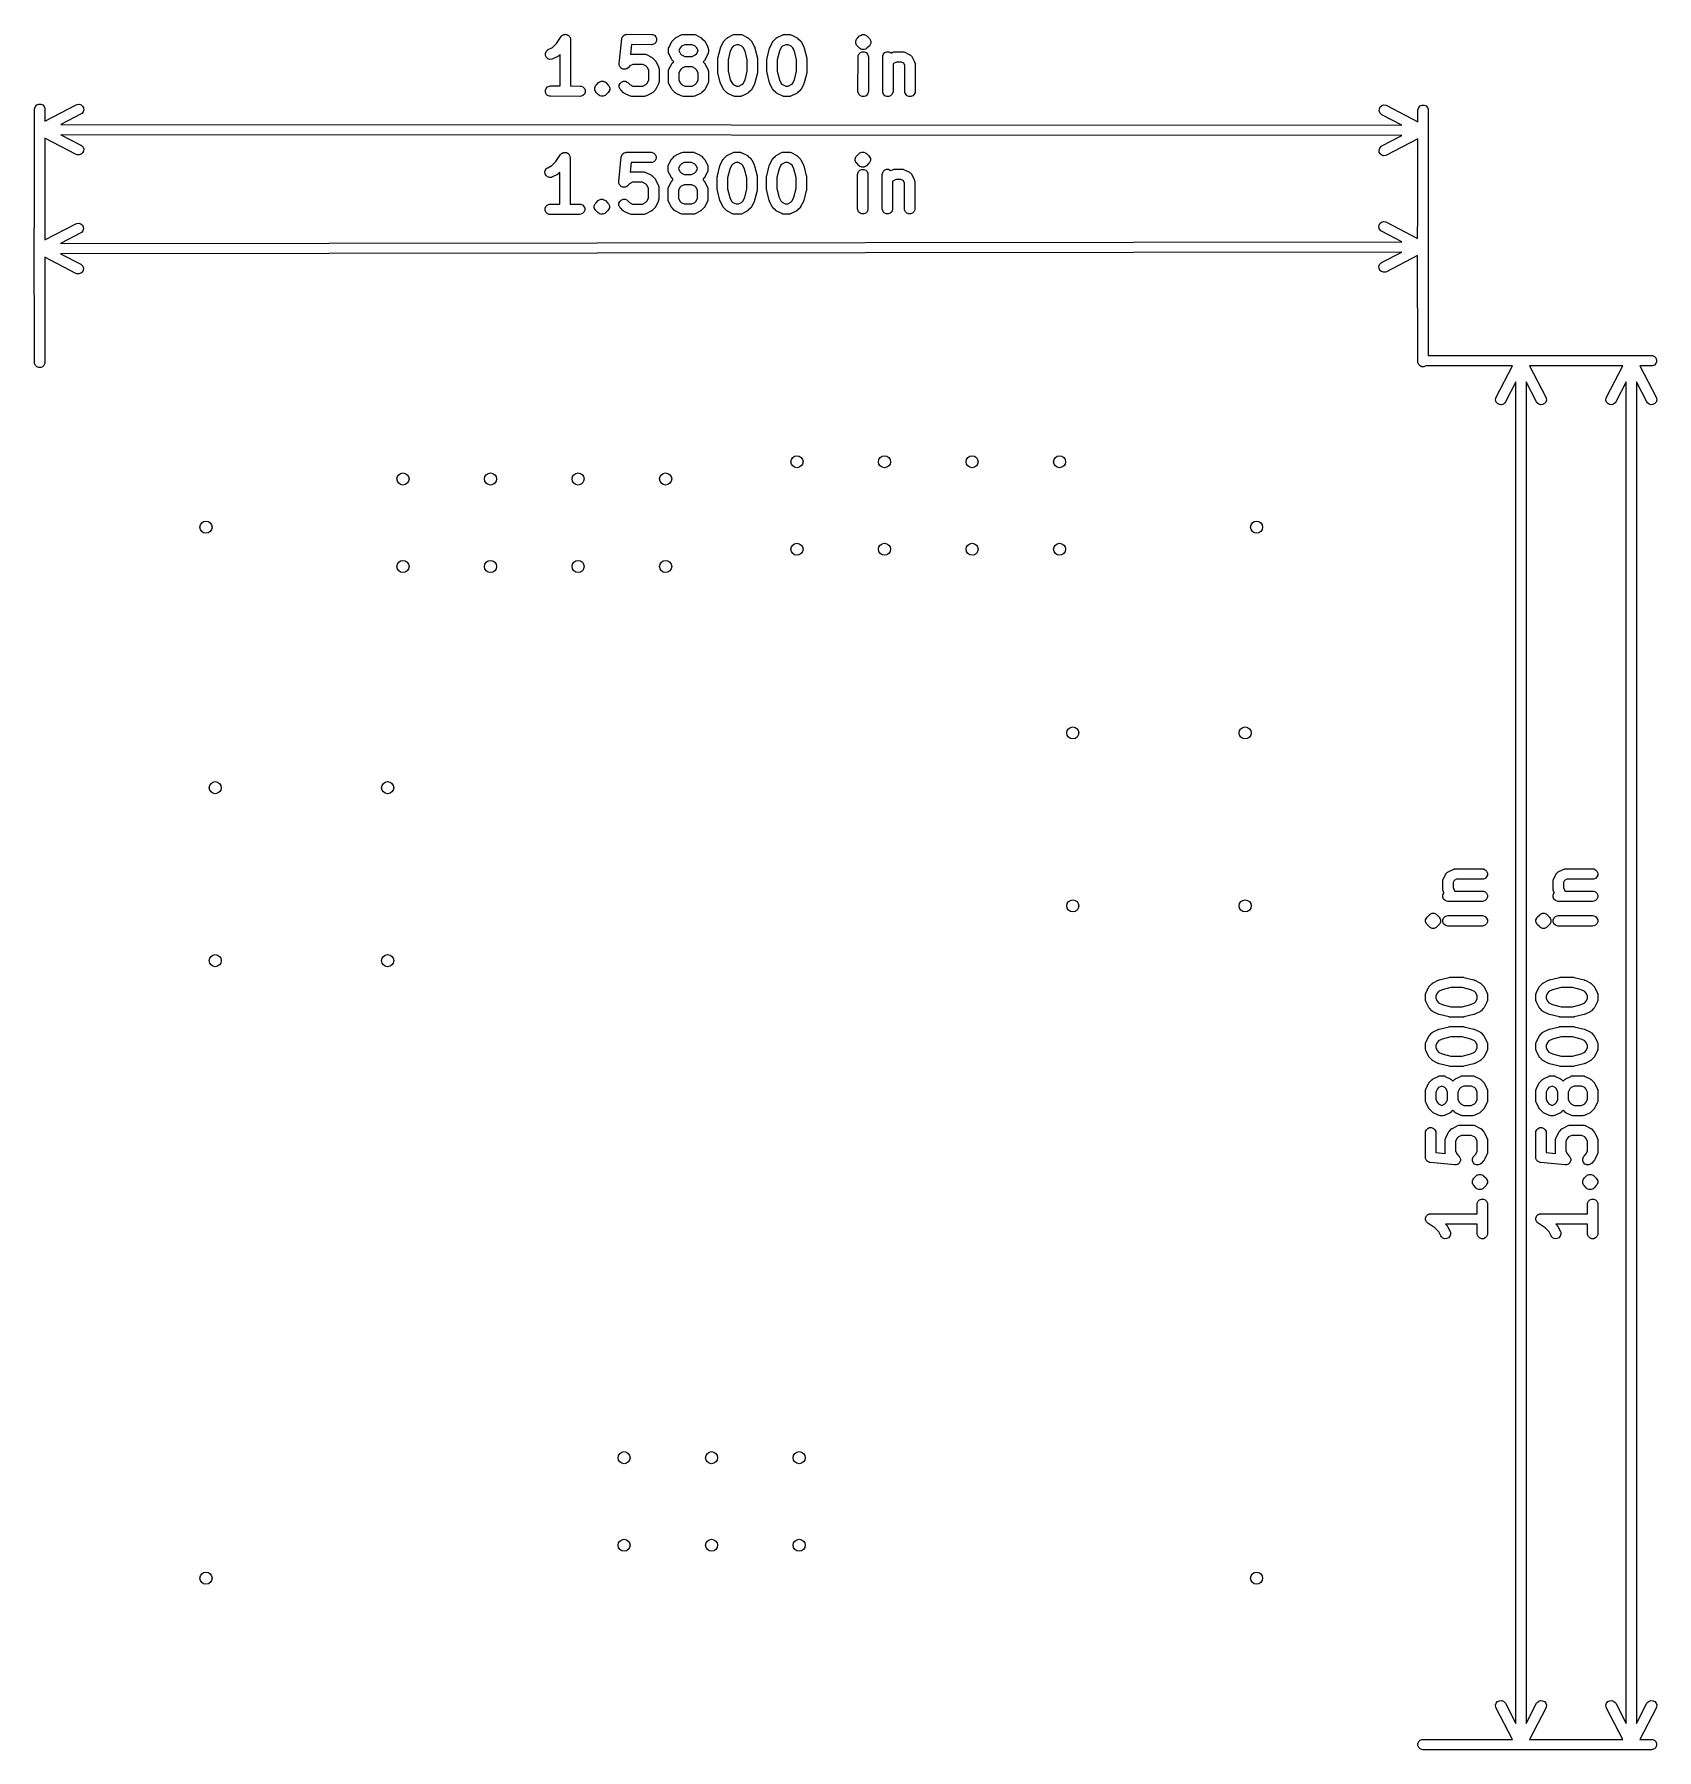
# Model space of a CAD drawing. Extents: x 0 to 1.86, y 0 to 1.96.
import ezdxf

# ---------------------------------------------------------------- set-up
doc = ezdxf.new("R2010")
doc.units = 0
doc.header["$MEASUREMENT"] = 0
doc.layers.add('BLACK', color=7, linetype='CONTINUOUS')

msp = doc.modelspace()

# ---------------------------------------------------------------- linework, layer by layer
at = {"layer": 'BLACK', "linetype": 'CONTINUOUS'}
for p, q in [((0.6002, 1.9521), (0.6055, 1.9601)), ((0.6055, 1.9601), (0.6062, 1.961)), ((0.6055, 1.9601), (0.6055, 1.9601)), ((0.6055, 1.9601), (0.6055, 1.9601)), ((0.6055, 1.9601), (0.6055, 1.9601)), ((0.6062, 1.961), (0.6067, 1.9613)), ((0.6067, 1.9613), (0.6071, 1.9617)), ((0.6071, 1.9617), (0.6077, 1.9619)), ((0.6077, 1.9619), (0.6082, 1.9623)), ((0.6082, 1.9623), (0.6087, 1.9624)), ((0.6087, 1.9624), (0.6093, 1.9626)), ((0.6093, 1.9626), (0.6098, 1.9626)), ((0.6098, 1.9626), (0.6104, 1.9627)), ((0.6104, 1.9627), (0.611, 1.9626)), ((0.611, 1.9626), (0.6116, 1.9626)), ((0.6116, 1.9626), (0.6121, 1.9624)), ((0.6121, 1.9624), (0.6127, 1.9623)), ((0.6127, 1.9623), (0.6132, 1.9619)), ((0.6132, 1.9619), (0.6137, 1.9617)), ((0.6137, 1.9617), (0.6141, 1.9613)), ((0.6141, 1.9613), (0.6146, 1.961)), ((0.6146, 1.961), (0.6149, 1.9605)), ((0.6149, 1.9605), (0.6153, 1.9601)), ((0.6153, 1.9601), (0.6155, 1.9595)), ((0.6155, 1.9595), (0.6159, 1.9591)), ((0.6159, 1.9591), (0.616, 1.9585)), ((0.6751, 1.9585), (0.6755, 1.9592)), ((0.6755, 1.9592), (0.6758, 1.96)), ((0.6758, 1.96), (0.676, 1.9603)), ((0.676, 1.9603), (0.6762, 1.9605)), ((0.6762, 1.9605), (0.6768, 1.9611)), ((0.6768, 1.9611), (0.6774, 1.9617)), ((0.6774, 1.9617), (0.6777, 1.9618)), ((0.6777, 1.9618), (0.6779, 1.962)), ((0.6779, 1.962), (0.6788, 1.9622)), ((0.6788, 1.9622), (0.6796, 1.9626)), ((0.6796, 1.9626), (0.68, 1.9626)), ((0.68, 1.9626), (0.6801, 1.9626)), ((0.6801, 1.9626), (0.6803, 1.9626)), ((0.6803, 1.9626), (0.6807, 1.9627)), ((0.6807, 1.9627), (0.7088, 1.9626)), ((0.7088, 1.9626), (0.71, 1.9625)), ((0.71, 1.9625), (0.7121, 1.9617)), ((0.7121, 1.9617), (0.7137, 1.96)), ((0.7137, 1.96), (0.7146, 1.9579)), ((0.7362, 1.9586), (0.7363, 1.9587)), ((0.7363, 1.9587), (0.7365, 1.9588)), ((0.7365, 1.9588), (0.7366, 1.9589)), ((0.7366, 1.9589), (0.7371, 1.9592)), ((0.7371, 1.9592), (0.7428, 1.962)), ((0.7428, 1.962), (0.7438, 1.9624)), ((0.7438, 1.9624), (0.7441, 1.9624)), ((0.7441, 1.9624), (0.7442, 1.9625)), ((0.7442, 1.9625), (0.7454, 1.9626)), ((0.7454, 1.9626), (0.7566, 1.9626)), ((0.7566, 1.9626), (0.7578, 1.9625)), ((0.7578, 1.9625), (0.758, 1.9624)), ((0.758, 1.9624), (0.7582, 1.9624)), ((0.7582, 1.9624), (0.7593, 1.962)), ((0.7593, 1.962), (0.7649, 1.9592)), ((0.7649, 1.9592), (0.7654, 1.9589)), ((0.7654, 1.9589), (0.7656, 1.9588)), ((0.7656, 1.9588), (0.7657, 1.9587)), ((0.7657, 1.9587), (0.7659, 1.9586)), ((0.7952, 1.9585), (0.7954, 1.9587)), ((0.7954, 1.9587), (0.7955, 1.9588)), ((0.7955, 1.9588), (0.7957, 1.9588)), ((0.7957, 1.9588), (0.7962, 1.9592)), ((0.7962, 1.9592), (0.8018, 1.962)), ((0.8018, 1.962), (0.8029, 1.9624)), ((0.8029, 1.9624), (0.8031, 1.9624)), ((0.8031, 1.9624), (0.8033, 1.9625)), ((0.8033, 1.9625), (0.8045, 1.9626)), ((0.8045, 1.9626), (0.8101, 1.9626)), ((0.8101, 1.9626), (0.8112, 1.9625)), ((0.8112, 1.9625), (0.8114, 1.9624)), ((0.8114, 1.9624), (0.8116, 1.9624)), ((0.8116, 1.9624), (0.8127, 1.962)), ((0.8127, 1.962), (0.8183, 1.9591)), ((0.8183, 1.9591), (0.8188, 1.9588)), ((0.8188, 1.9588), (0.819, 1.9588)), ((0.819, 1.9588), (0.8191, 1.9586)), ((0.8191, 1.9586), (0.8193, 1.9585)), ((0.8514, 1.9585), (0.8516, 1.9586)), ((0.8516, 1.9586), (0.8518, 1.9588)), ((0.8518, 1.9588), (0.8519, 1.9588)), ((0.8519, 1.9588), (0.8524, 1.9591)), ((0.8524, 1.9591), (0.8581, 1.9619)), ((0.8581, 1.9619), (0.8591, 1.9623)), ((0.8591, 1.9623), (0.8593, 1.9624)), ((0.8593, 1.9624), (0.8595, 1.9624)), ((0.8595, 1.9624), (0.8607, 1.9626)), ((0.8607, 1.9626), (0.8663, 1.9625)), ((0.8663, 1.9625), (0.8675, 1.9624)), ((0.8675, 1.9624), (0.8677, 1.9624)), ((0.8677, 1.9624), (0.8679, 1.9623)), ((0.8679, 1.9623), (0.869, 1.9619)), ((0.869, 1.9619), (0.8746, 1.9591)), ((0.8746, 1.9591), (0.8751, 1.9588)), ((0.8751, 1.9588), (0.8752, 1.9587)), ((0.8752, 1.9587), (0.8754, 1.9586)), ((0.9437, 1.958), (0.9465, 1.9608)), ((0.9465, 1.9608), (0.9474, 1.9615)), ((0.9474, 1.9615), (0.9482, 1.9618)), ((0.9482, 1.9618), (0.9495, 1.9624)), ((0.9495, 1.9624), (0.9518, 1.9624)), ((0.9518, 1.9624), (0.9525, 1.9621)), ((0.9525, 1.9621), (0.954, 1.9615)), ((0.954, 1.9615), (0.9549, 1.9608)), ((0.9549, 1.9608), (0.9577, 1.958)), ((0.5877, 1.9407), (0.5884, 1.9429)), ((0.5878, 1.9384), (0.5877, 1.9407)), ((0.5884, 1.9429), (0.5899, 1.9446)), ((0.5899, 1.9446), (0.5909, 1.9452)), ((0.5909, 1.9452), (0.5957, 1.9476)), ((0.5957, 1.9476), (0.6002, 1.9521)), ((0.6045, 1.9397), (0.6033, 1.9386)), ((0.6045, 1.9037), (0.6045, 1.9397)), ((0.616, 1.9585), (0.6162, 1.958)), ((0.6162, 1.958), (0.6163, 1.9568)), ((0.6163, 1.9568), (0.6163, 1.9568)), ((0.6163, 1.9568), (0.6163, 1.9568)), ((0.6163, 1.9568), (0.6163, 1.9568)), ((0.6163, 1.9568), (0.6163, 1.9037)), ((0.672, 1.9292), (0.6748, 1.9574)), ((0.6748, 1.9574), (0.6749, 1.9578)), ((0.6749, 1.9579), (0.675, 1.9581)), ((0.6749, 1.9578), (0.6749, 1.9579)), ((0.675, 1.9581), (0.6751, 1.9585)), ((0.6861, 1.9509), (0.685, 1.94)), ((0.685, 1.94), (0.6852, 1.9401)), ((0.685, 1.94), (0.685, 1.94)), ((0.6852, 1.9401), (0.6863, 1.9402)), ((0.7088, 1.9508), (0.6861, 1.9509)), ((0.6863, 1.9402), (0.7004, 1.9402)), ((0.7004, 1.9402), (0.7015, 1.94)), ((0.7015, 1.94), (0.7017, 1.94)), ((0.7017, 1.94), (0.702, 1.9399)), ((0.702, 1.9399), (0.703, 1.9395)), ((0.703, 1.9395), (0.7087, 1.9367)), ((0.71, 1.951), (0.7088, 1.9508)), ((0.7121, 1.9518), (0.71, 1.951)), ((0.7137, 1.9535), (0.7121, 1.9518)), ((0.7146, 1.9556), (0.7137, 1.9535)), ((0.7146, 1.9579), (0.7146, 1.9556)), ((0.7282, 1.9455), (0.7283, 1.9466)), ((0.7282, 1.9427), (0.7282, 1.9455)), ((0.7283, 1.9415), (0.7282, 1.9427)), ((0.7283, 1.9466), (0.7284, 1.9468)), ((0.7284, 1.9413), (0.7283, 1.9415)), ((0.7284, 1.947), (0.7289, 1.9481)), ((0.7284, 1.9468), (0.7284, 1.947)), ((0.7284, 1.9411), (0.7284, 1.9413)), ((0.7289, 1.94), (0.7284, 1.9411)), ((0.7289, 1.9481), (0.7317, 1.9537)), ((0.7317, 1.9344), (0.7289, 1.94)), ((0.7317, 1.9537), (0.732, 1.9542)), ((0.732, 1.9544), (0.7322, 1.9545)), ((0.732, 1.9542), (0.732, 1.9544)), ((0.7322, 1.9545), (0.7323, 1.9547)), ((0.7323, 1.9547), (0.7324, 1.9548)), ((0.7324, 1.9548), (0.7328, 1.9553)), ((0.7328, 1.9553), (0.7356, 1.9581)), ((0.7356, 1.9581), (0.736, 1.9585)), ((0.736, 1.9585), (0.7362, 1.9586)), ((0.7418, 1.9476), (0.74, 1.9441)), ((0.74, 1.9441), (0.74, 1.9441)), ((0.74, 1.9441), (0.7418, 1.9405)), ((0.7433, 1.9491), (0.7418, 1.9476)), ((0.7418, 1.9405), (0.7433, 1.9391)), ((0.7468, 1.9508), (0.7433, 1.9491)), ((0.7433, 1.9391), (0.7468, 1.9373)), ((0.7552, 1.9508), (0.7468, 1.9508)), ((0.7588, 1.949), (0.7552, 1.9508)), ((0.7552, 1.9373), (0.7588, 1.9391)), ((0.7602, 1.9476), (0.7588, 1.949)), ((0.7588, 1.9391), (0.7602, 1.9405)), ((0.762, 1.9441), (0.7602, 1.9476)), ((0.7602, 1.9405), (0.762, 1.944)), ((0.762, 1.944), (0.762, 1.9441)), ((0.7659, 1.9586), (0.766, 1.9584)), ((0.766, 1.9584), (0.7664, 1.9581)), ((0.7664, 1.9581), (0.7693, 1.9553)), ((0.7693, 1.9553), (0.7696, 1.9548)), ((0.7696, 1.9548), (0.7697, 1.9547)), ((0.7697, 1.9547), (0.7699, 1.9545)), ((0.7699, 1.9545), (0.77, 1.9544)), ((0.77, 1.9544), (0.77, 1.9542)), ((0.77, 1.9542), (0.7704, 1.9537)), ((0.7732, 1.94), (0.7703, 1.9344)), ((0.7704, 1.9537), (0.7732, 1.9481)), ((0.7732, 1.9481), (0.7736, 1.947)), ((0.7736, 1.9411), (0.7732, 1.94)), ((0.7736, 1.947), (0.7736, 1.9468)), ((0.7736, 1.9468), (0.7737, 1.9466)), ((0.7737, 1.9415), (0.7736, 1.9413)), ((0.7736, 1.9413), (0.7736, 1.9411)), ((0.7737, 1.9466), (0.7738, 1.9455)), ((0.7738, 1.9426), (0.7737, 1.9415)), ((0.7738, 1.9455), (0.7738, 1.9426)), ((0.7846, 1.9356), (0.7875, 1.9469)), ((0.7875, 1.947), (0.7877, 1.9475)), ((0.7875, 1.9469), (0.7875, 1.947)), ((0.7875, 1.947), (0.7875, 1.947)), ((0.7877, 1.9475), (0.7879, 1.948)), ((0.7879, 1.9481), (0.7907, 1.9537)), ((0.7879, 1.948), (0.7879, 1.9481)), ((0.7879, 1.948), (0.7879, 1.948)), ((0.7907, 1.9537), (0.791, 1.9542)), ((0.791, 1.9542), (0.7911, 1.9543)), ((0.7911, 1.9543), (0.7912, 1.9545)), ((0.7912, 1.9545), (0.7913, 1.9547)), ((0.7913, 1.9547), (0.7915, 1.9548)), ((0.7915, 1.9548), (0.7918, 1.9552)), ((0.7918, 1.9552), (0.7947, 1.9581)), ((0.7947, 1.9581), (0.7951, 1.9584)), ((0.7951, 1.9584), (0.7952, 1.9585)), ((0.7988, 1.9434), (0.7963, 1.9335)), ((0.8009, 1.9476), (0.7988, 1.9434)), ((0.8023, 1.949), (0.8009, 1.9476)), ((0.8058, 1.9508), (0.8023, 1.949)), ((0.8087, 1.9508), (0.8058, 1.9508)), ((0.8122, 1.949), (0.8087, 1.9508)), ((0.8137, 1.9476), (0.8122, 1.949)), ((0.8157, 1.9434), (0.8137, 1.9476)), ((0.8182, 1.9335), (0.8157, 1.9434)), ((0.8193, 1.9585), (0.8194, 1.9584)), ((0.8194, 1.9584), (0.8199, 1.958)), ((0.8199, 1.958), (0.8227, 1.9552)), ((0.8227, 1.9552), (0.8231, 1.9548)), ((0.8231, 1.9548), (0.8232, 1.9547)), ((0.8232, 1.9547), (0.8233, 1.9545)), ((0.8233, 1.9545), (0.8234, 1.9543)), ((0.8234, 1.9543), (0.8235, 1.9542)), ((0.8235, 1.9542), (0.8238, 1.9537)), ((0.8238, 1.9537), (0.8266, 1.9481)), ((0.8266, 1.9481), (0.8266, 1.948)), ((0.8266, 1.948), (0.8267, 1.9479)), ((0.8267, 1.9479), (0.8268, 1.9475)), ((0.8268, 1.9475), (0.827, 1.947)), ((0.827, 1.947), (0.827, 1.9469)), ((0.827, 1.9469), (0.827, 1.9469)), ((0.827, 1.9469), (0.8299, 1.9356)), ((0.8409, 1.9356), (0.8437, 1.9468)), ((0.8437, 1.947), (0.8439, 1.9474)), ((0.8437, 1.9469), (0.8437, 1.947)), ((0.8437, 1.9468), (0.8437, 1.9469)), ((0.8439, 1.9474), (0.8441, 1.9479)), ((0.8441, 1.948), (0.8442, 1.9481)), ((0.8441, 1.9479), (0.8441, 1.948)), ((0.8442, 1.9481), (0.847, 1.9537)), ((0.847, 1.9537), (0.8473, 1.9542)), ((0.8473, 1.9543), (0.8475, 1.9545)), ((0.8473, 1.9542), (0.8473, 1.9543)), ((0.8475, 1.9545), (0.8476, 1.9547)), ((0.8476, 1.9547), (0.8477, 1.9548)), ((0.8477, 1.9548), (0.8481, 1.9552)), ((0.8481, 1.9552), (0.8509, 1.958)), ((0.8509, 1.958), (0.8513, 1.9584)), ((0.8513, 1.9584), (0.8514, 1.9585)), ((0.855, 1.9433), (0.8525, 1.9334)), ((0.8571, 1.9475), (0.855, 1.9433)), ((0.8586, 1.949), (0.8571, 1.9475)), ((0.8621, 1.9507), (0.8586, 1.949)), ((0.8649, 1.9507), (0.8621, 1.9507)), ((0.8684, 1.949), (0.8649, 1.9507)), ((0.8699, 1.9475), (0.8684, 1.949)), ((0.872, 1.9433), (0.8699, 1.9475)), ((0.8745, 1.9334), (0.872, 1.9433)), ((0.8754, 1.9586), (0.8756, 1.9585)), ((0.8756, 1.9585), (0.8757, 1.9584)), ((0.8757, 1.9584), (0.8761, 1.958)), ((0.8761, 1.958), (0.8789, 1.9552)), ((0.8789, 1.9552), (0.8793, 1.9547)), ((0.8793, 1.9547), (0.8794, 1.9546)), ((0.8794, 1.9546), (0.8795, 1.9545)), ((0.8795, 1.9545), (0.8797, 1.9543)), ((0.8797, 1.9543), (0.8797, 1.9541)), ((0.8797, 1.9541), (0.88, 1.9537)), ((0.88, 1.9537), (0.8828, 1.948)), ((0.8828, 1.948), (0.8829, 1.9479)), ((0.8829, 1.9479), (0.8829, 1.9479)), ((0.8829, 1.9479), (0.8831, 1.9474)), ((0.8831, 1.9474), (0.8833, 1.9469)), ((0.8833, 1.9469), (0.8833, 1.9469)), ((0.8833, 1.9469), (0.8833, 1.9468)), ((0.8833, 1.9468), (0.8861, 1.9356)), ((0.9421, 1.9549), (0.943, 1.9571)), ((0.9421, 1.9526), (0.9421, 1.9549)), ((0.943, 1.9505), (0.9421, 1.9526)), ((0.943, 1.9571), (0.9437, 1.958)), ((0.9437, 1.9496), (0.943, 1.9505)), ((0.9465, 1.9468), (0.9437, 1.9496)), ((0.9449, 1.9381), (0.9458, 1.9402)), ((0.9458, 1.9402), (0.9474, 1.9418)), ((0.9474, 1.9461), (0.9465, 1.9468)), ((0.9485, 1.9456), (0.9474, 1.9461)), ((0.9474, 1.9461), (0.9474, 1.9461)), ((0.9474, 1.9418), (0.9495, 1.9427)), ((0.9495, 1.9452), (0.9485, 1.9456)), ((0.9518, 1.9452), (0.9495, 1.9452)), ((0.9495, 1.9427), (0.9518, 1.9427)), ((0.9533, 1.9458), (0.9518, 1.9452)), ((0.9518, 1.9427), (0.954, 1.9418)), ((0.954, 1.9461), (0.9533, 1.9458)), ((0.9549, 1.9468), (0.954, 1.9461)), ((0.954, 1.9418), (0.9556, 1.9402)), ((0.9577, 1.9496), (0.9549, 1.9468)), ((0.9556, 1.9402), (0.9565, 1.9381)), ((0.9577, 1.958), (0.9584, 1.9571)), ((0.9584, 1.9505), (0.9577, 1.9496)), ((0.9584, 1.9571), (0.9593, 1.9549)), ((0.9593, 1.9526), (0.9584, 1.9505)), ((0.9593, 1.9549), (0.9593, 1.9526)), ((0.973, 1.938), (0.9739, 1.9402)), ((0.9739, 1.9402), (0.9755, 1.9418)), ((0.9755, 1.9418), (0.9776, 1.9427)), ((0.9776, 1.9427), (0.9799, 1.9427)), ((0.9799, 1.9427), (0.9821, 1.9418)), ((0.9821, 1.9418), (0.9827, 1.9412)), ((0.9827, 1.9412), (0.9846, 1.9422)), ((0.9846, 1.9422), (0.9857, 1.9426)), ((0.9857, 1.9426), (0.9859, 1.9426)), ((0.9859, 1.9426), (0.9861, 1.9427)), ((0.9861, 1.9427), (0.9872, 1.9428)), ((0.9872, 1.9428), (0.9957, 1.9428)), ((0.9957, 1.9428), (0.9968, 1.9427)), ((0.9968, 1.9427), (0.997, 1.9426)), ((0.997, 1.9426), (0.9972, 1.9426)), ((0.9972, 1.9426), (0.9983, 1.9422)), ((0.9983, 1.9422), (1.0039, 1.9393)), ((1.0039, 1.9393), (1.0041, 1.9392)), ((1.0041, 1.9392), (1.0042, 1.9392)), ((1.0042, 1.9392), (1.0043, 1.9391)), ((1.0043, 1.9391), (1.0049, 1.9387)), ((0.5889, 1.9363), (0.5878, 1.9384)), ((0.5906, 1.9348), (0.5889, 1.9363)), ((0.5928, 1.9341), (0.5906, 1.9348)), ((0.5951, 1.9342), (0.5928, 1.9341)), ((0.5962, 1.9347), (0.5951, 1.9342)), ((0.6018, 1.9375), (0.5962, 1.9347)), ((0.6023, 1.9378), (0.6018, 1.9375)), ((0.6024, 1.9378), (0.6023, 1.9378)), ((0.6026, 1.938), (0.6024, 1.9378)), ((0.6028, 1.9381), (0.6026, 1.938)), ((0.6029, 1.9382), (0.6028, 1.9381)), ((0.6033, 1.9386), (0.6029, 1.9382)), ((0.672, 1.9281), (0.672, 1.9292)), ((0.6721, 1.9278), (0.672, 1.9281)), ((0.6721, 1.9275), (0.6721, 1.9278)), ((0.6724, 1.9267), (0.6721, 1.9275)), ((0.6727, 1.9259), (0.6724, 1.9267)), ((0.6729, 1.9256), (0.6727, 1.9259)), ((0.673, 1.9254), (0.6729, 1.9256)), ((0.6736, 1.9248), (0.673, 1.9254)), ((0.6741, 1.9241), (0.6736, 1.9248)), ((0.6744, 1.9239), (0.6741, 1.9241)), ((0.6746, 1.9237), (0.6744, 1.9239)), ((0.6754, 1.9234), (0.6746, 1.9237)), ((0.6762, 1.923), (0.6754, 1.9234)), ((0.6765, 1.923), (0.6762, 1.923)), ((0.6767, 1.9228), (0.6765, 1.923)), ((0.6776, 1.9228), (0.6767, 1.9228)), ((0.6785, 1.9228), (0.6776, 1.9228)), ((0.6787, 1.9228), (0.6785, 1.9228)), ((0.679, 1.9228), (0.6787, 1.9228)), ((0.6798, 1.9232), (0.679, 1.9228)), ((0.6807, 1.9234), (0.6798, 1.9232)), ((0.6809, 1.9236), (0.6807, 1.9234)), ((0.6812, 1.9237), (0.6809, 1.9236)), ((0.6821, 1.9245), (0.6812, 1.9237)), ((0.6842, 1.9266), (0.6821, 1.9245)), ((0.6877, 1.9284), (0.6842, 1.9266)), ((0.699, 1.9283), (0.6877, 1.9284)), ((0.7025, 1.9266), (0.699, 1.9283)), ((0.704, 1.9251), (0.7025, 1.9266)), ((0.7057, 1.9216), (0.704, 1.9251)), ((0.7057, 1.9103), (0.7057, 1.9216)), ((0.7087, 1.9367), (0.7091, 1.9364)), ((0.7091, 1.9364), (0.7093, 1.9363)), ((0.7093, 1.9363), (0.7095, 1.9362)), ((0.7095, 1.9362), (0.7096, 1.9361)), ((0.7096, 1.9361), (0.7097, 1.936)), ((0.7097, 1.936), (0.7102, 1.9356)), ((0.7102, 1.9356), (0.713, 1.9328)), ((0.713, 1.9328), (0.7134, 1.9323)), ((0.7134, 1.9323), (0.7135, 1.9322)), ((0.7135, 1.9322), (0.7136, 1.9321)), ((0.7136, 1.9321), (0.7137, 1.9319)), ((0.7137, 1.9319), (0.7138, 1.9318)), ((0.7138, 1.9318), (0.7141, 1.9313)), ((0.7141, 1.9313), (0.7169, 1.9256)), ((0.7169, 1.9256), (0.7173, 1.9246)), ((0.7173, 1.9246), (0.7173, 1.9243)), ((0.7173, 1.9243), (0.7174, 1.9241)), ((0.7174, 1.9241), (0.7175, 1.923)), ((0.7175, 1.923), (0.7175, 1.9089)), ((0.7282, 1.9202), (0.7283, 1.9213)), ((0.7282, 1.9089), (0.7282, 1.9202)), ((0.7283, 1.9213), (0.7284, 1.9215)), ((0.7284, 1.9217), (0.7288, 1.9228)), ((0.7284, 1.9215), (0.7284, 1.9217)), ((0.7288, 1.9228), (0.7317, 1.9284)), ((0.732, 1.9339), (0.7317, 1.9344)), ((0.7317, 1.9284), (0.732, 1.9289)), ((0.732, 1.9338), (0.732, 1.9339)), ((0.7322, 1.9336), (0.732, 1.9338)), ((0.732, 1.9291), (0.7322, 1.9292)), ((0.732, 1.9289), (0.732, 1.9291)), ((0.7323, 1.9334), (0.7322, 1.9336)), ((0.7322, 1.9292), (0.7323, 1.9294)), ((0.7324, 1.9333), (0.7323, 1.9334)), ((0.7323, 1.9294), (0.7324, 1.9295)), ((0.7328, 1.9329), (0.7324, 1.9333)), ((0.7324, 1.9295), (0.7328, 1.93)), ((0.7342, 1.9314), (0.7328, 1.9329)), ((0.7328, 1.93), (0.7342, 1.9314)), ((0.7418, 1.9223), (0.74, 1.9188)), ((0.7432, 1.9237), (0.7418, 1.9223)), ((0.7468, 1.9255), (0.7432, 1.9237)), ((0.7468, 1.9373), (0.7552, 1.9373)), ((0.7552, 1.9255), (0.7468, 1.9255)), ((0.7587, 1.9237), (0.7552, 1.9255)), ((0.7602, 1.9223), (0.7587, 1.9237)), ((0.762, 1.9188), (0.7602, 1.9223)), ((0.7692, 1.9328), (0.7678, 1.9314)), ((0.7678, 1.9314), (0.7692, 1.9299)), ((0.7696, 1.9333), (0.7692, 1.9328)), ((0.7692, 1.9299), (0.7696, 1.9295)), ((0.7697, 1.9334), (0.7696, 1.9333)), ((0.7696, 1.9295), (0.7697, 1.9294)), ((0.7698, 1.9336), (0.7697, 1.9334)), ((0.7697, 1.9294), (0.7698, 1.9292)), ((0.77, 1.9337), (0.7698, 1.9336)), ((0.7698, 1.9292), (0.77, 1.9291)), ((0.7703, 1.9344), (0.77, 1.9339)), ((0.77, 1.9339), (0.77, 1.9337)), ((0.77, 1.9291), (0.77, 1.9289)), ((0.77, 1.9289), (0.7703, 1.9284)), ((0.7703, 1.9284), (0.7732, 1.9228)), ((0.7732, 1.9228), (0.7736, 1.9217)), ((0.7736, 1.9217), (0.7736, 1.9215)), ((0.7736, 1.9215), (0.7737, 1.9213)), ((0.7737, 1.9213), (0.7738, 1.9201)), ((0.7738, 1.9201), (0.7738, 1.9089)), ((0.7845, 1.9349), (0.7846, 1.9354)), ((0.7845, 1.9345), (0.7845, 1.9349)), ((0.7845, 1.9344), (0.7845, 1.9345)), ((0.7845, 1.9342), (0.7845, 1.9344)), ((0.7845, 1.9201), (0.7845, 1.9342)), ((0.7845, 1.9199), (0.7845, 1.9201)), ((0.7845, 1.9194), (0.7845, 1.9199)), ((0.7845, 1.9199), (0.7845, 1.9199)), ((0.7846, 1.9354), (0.7846, 1.9356)), ((0.7846, 1.9354), (0.7846, 1.9354)), ((0.7963, 1.9335), (0.7963, 1.9209)), ((0.7963, 1.9209), (0.7987, 1.9109)), ((0.8157, 1.9109), (0.8182, 1.9208)), ((0.8182, 1.9208), (0.8182, 1.9335)), ((0.8299, 1.9356), (0.8299, 1.9354)), ((0.8299, 1.9354), (0.8299, 1.9353)), ((0.8299, 1.9353), (0.83, 1.9349)), ((0.83, 1.9198), (0.8299, 1.9194)), ((0.83, 1.9349), (0.83, 1.9345)), ((0.83, 1.9345), (0.83, 1.9344)), ((0.83, 1.9344), (0.83, 1.9342)), ((0.83, 1.9342), (0.83, 1.9201)), ((0.83, 1.9201), (0.83, 1.9199)), ((0.83, 1.9199), (0.83, 1.9198)), ((0.8407, 1.9345), (0.8408, 1.9349)), ((0.8407, 1.9344), (0.8407, 1.9345)), ((0.8407, 1.9342), (0.8407, 1.9344)), ((0.8407, 1.9201), (0.8407, 1.9342)), ((0.8407, 1.9199), (0.8407, 1.9201)), ((0.8407, 1.9198), (0.8407, 1.9199)), ((0.8408, 1.9194), (0.8407, 1.9198)), ((0.8408, 1.9353), (0.8409, 1.9354)), ((0.8408, 1.9349), (0.8408, 1.9353)), ((0.8409, 1.9354), (0.8409, 1.9356)), ((0.8525, 1.9334), (0.8525, 1.9208)), ((0.8525, 1.9208), (0.855, 1.9109)), ((0.872, 1.9109), (0.8745, 1.9208)), ((0.8745, 1.9208), (0.8745, 1.9334)), ((0.8861, 1.9356), (0.8861, 1.9354)), ((0.8861, 1.9354), (0.8862, 1.9353)), ((0.8862, 1.9353), (0.8862, 1.9349)), ((0.8862, 1.9349), (0.8863, 1.9344)), ((0.8863, 1.9201), (0.8862, 1.9199)), ((0.8862, 1.9199), (0.8863, 1.9198)), ((0.8863, 1.9198), (0.8862, 1.9194)), ((0.8863, 1.9344), (0.8863, 1.9343)), ((0.8863, 1.9343), (0.8863, 1.9341)), ((0.8863, 1.9341), (0.8863, 1.9201)), ((0.9447, 1.8975), (0.9448, 1.9369)), ((0.9448, 1.9369), (0.9449, 1.9381)), ((0.9565, 1.9381), (0.9566, 1.9369)), ((0.9566, 1.9369), (0.9566, 1.8975)), ((0.9729, 1.9369), (0.973, 1.938)), ((0.9729, 1.8975), (0.9729, 1.9369)), ((0.9851, 1.9292), (0.9847, 1.9288)), ((0.9847, 1.9288), (0.9847, 1.8975)), ((0.9886, 1.931), (0.9851, 1.9292)), ((0.9943, 1.931), (0.9886, 1.931)), ((0.9969, 1.9297), (0.9943, 1.931)), ((0.9982, 1.927), (0.9969, 1.9297)), ((0.9982, 1.8975), (0.9982, 1.927)), ((1.0049, 1.9387), (1.0054, 1.9382)), ((1.0054, 1.9382), (1.006, 1.9377)), ((1.006, 1.9377), (1.0063, 1.9371)), ((1.0063, 1.9371), (1.0064, 1.937)), ((1.0064, 1.937), (1.0064, 1.9369)), ((1.0064, 1.9369), (1.0066, 1.9367)), ((1.0066, 1.9367), (1.0094, 1.9311)), ((1.0094, 1.9311), (1.0098, 1.93)), ((1.0098, 1.93), (1.0098, 1.9298)), ((1.0098, 1.9298), (1.0099, 1.9296)), ((1.0099, 1.9296), (1.01, 1.9284)), ((1.01, 1.9284), (1.01, 1.8975)), ((0.5877, 1.8989), (0.5886, 1.901)), ((0.5886, 1.901), (0.5902, 1.9027)), ((0.5902, 1.9027), (0.5924, 1.9036)), ((0.5924, 1.9036), (0.5935, 1.9037)), ((0.5935, 1.9037), (0.6045, 1.9037)), ((0.6163, 1.9037), (0.6273, 1.9036)), ((0.6273, 1.9036), (0.6284, 1.9035)), ((0.6284, 1.9035), (0.6305, 1.9026)), ((0.6305, 1.9026), (0.6322, 1.901)), ((0.6322, 1.901), (0.633, 1.8989)), ((0.644, 1.9017), (0.6448, 1.9038)), ((0.644, 1.8994), (0.644, 1.9017)), ((0.6448, 1.9038), (0.6456, 1.9047)), ((0.6456, 1.9047), (0.6484, 1.9075)), ((0.6484, 1.9075), (0.6493, 1.9083)), ((0.6493, 1.9083), (0.6508, 1.9089)), ((0.6508, 1.9089), (0.6514, 1.9091)), ((0.6514, 1.9091), (0.6537, 1.9091)), ((0.6514, 1.9091), (0.6514, 1.9091)), ((0.6514, 1.9091), (0.6514, 1.9091)), ((0.6514, 1.9091), (0.6514, 1.9091)), ((0.6537, 1.9091), (0.6552, 1.9085)), ((0.6552, 1.9085), (0.6558, 1.9083)), ((0.6558, 1.9083), (0.6567, 1.9075)), ((0.6567, 1.9075), (0.6595, 1.9047)), ((0.6595, 1.9047), (0.6603, 1.9038)), ((0.6603, 1.9038), (0.6612, 1.9017)), ((0.6612, 1.9017), (0.6612, 1.8994)), ((0.6721, 1.9045), (0.673, 1.9066)), ((0.6721, 1.9022), (0.6721, 1.9045)), ((0.673, 1.9001), (0.6721, 1.9022)), ((0.673, 1.9066), (0.6746, 1.9082)), ((0.6737, 1.8992), (0.673, 1.9001)), ((0.6746, 1.9082), (0.6767, 1.9091)), ((0.6767, 1.9091), (0.679, 1.9091)), ((0.679, 1.9091), (0.6812, 1.9082)), ((0.6812, 1.9082), (0.682, 1.9075)), ((0.682, 1.9075), (0.6842, 1.9054)), ((0.6842, 1.9054), (0.6877, 1.9036)), ((0.6877, 1.9036), (0.699, 1.9036)), ((0.699, 1.9036), (0.7025, 1.9054)), ((0.7025, 1.9054), (0.704, 1.9068)), ((0.704, 1.9068), (0.7057, 1.9103)), ((0.7136, 1.8999), (0.7135, 1.8997)), ((0.7137, 1.9), (0.7136, 1.8999)), ((0.7138, 1.9002), (0.7137, 1.9)), ((0.7141, 1.9007), (0.7138, 1.9002)), ((0.7169, 1.9063), (0.7141, 1.9007)), ((0.7173, 1.9074), (0.7169, 1.9063)), ((0.7174, 1.9078), (0.7173, 1.9076)), ((0.7173, 1.9076), (0.7173, 1.9074)), ((0.7175, 1.9089), (0.7174, 1.9078)), ((0.7283, 1.9078), (0.7282, 1.9089)), ((0.7284, 1.9076), (0.7283, 1.9078)), ((0.7284, 1.9074), (0.7284, 1.9076)), ((0.7288, 1.9063), (0.7284, 1.9074)), ((0.7316, 1.9007), (0.7288, 1.9063)), ((0.732, 1.9002), (0.7316, 1.9007)), ((0.732, 1.9), (0.732, 1.9002)), ((0.7321, 1.8999), (0.732, 1.9)), ((0.74, 1.9188), (0.74, 1.9103)), ((0.74, 1.9103), (0.7418, 1.9068)), ((0.7418, 1.9068), (0.7432, 1.9053)), ((0.7432, 1.9053), (0.7468, 1.9036)), ((0.7468, 1.9036), (0.7552, 1.9036)), ((0.7552, 1.9036), (0.7587, 1.9053)), ((0.7587, 1.9053), (0.7602, 1.9068)), ((0.7602, 1.9068), (0.762, 1.9103)), ((0.762, 1.9103), (0.762, 1.9188)), ((0.77, 1.9), (0.7698, 1.8998)), ((0.7703, 1.9006), (0.77, 1.9001)), ((0.77, 1.9001), (0.77, 1.9)), ((0.7731, 1.9063), (0.7703, 1.9006)), ((0.7736, 1.9073), (0.7731, 1.9063)), ((0.7737, 1.9077), (0.7736, 1.9075)), ((0.7736, 1.9075), (0.7736, 1.9073)), ((0.7738, 1.9089), (0.7737, 1.9077)), ((0.7846, 1.919), (0.7845, 1.9194)), ((0.7846, 1.9189), (0.7846, 1.919)), ((0.7846, 1.9187), (0.7846, 1.9189)), ((0.7874, 1.9075), (0.7846, 1.9187)), ((0.7875, 1.9074), (0.7874, 1.9075)), ((0.7875, 1.9073), (0.7875, 1.9074)), ((0.7877, 1.9068), (0.7875, 1.9073)), ((0.7878, 1.9064), (0.7877, 1.9068)), ((0.7879, 1.9063), (0.7878, 1.9064)), ((0.7879, 1.9062), (0.7879, 1.9063)), ((0.7907, 1.9006), (0.7879, 1.9062)), ((0.791, 1.9001), (0.7907, 1.9006)), ((0.7911, 1.9), (0.791, 1.9001)), ((0.7912, 1.8998), (0.7911, 1.9)), ((0.7987, 1.9109), (0.8008, 1.9068)), ((0.8008, 1.9068), (0.8023, 1.9053)), ((0.8023, 1.9053), (0.8058, 1.9035)), ((0.8058, 1.9035), (0.8086, 1.9035)), ((0.8086, 1.9035), (0.8122, 1.9053)), ((0.8122, 1.9053), (0.8136, 1.9067)), ((0.8136, 1.9067), (0.8157, 1.9109)), ((0.8234, 1.9), (0.8233, 1.8998)), ((0.8238, 1.9006), (0.8234, 1.9001)), ((0.8234, 1.9001), (0.8234, 1.9)), ((0.8266, 1.9062), (0.8238, 1.9006)), ((0.8268, 1.9068), (0.8266, 1.9063)), ((0.8266, 1.9063), (0.8266, 1.9063)), ((0.8266, 1.9063), (0.8266, 1.9062)), ((0.827, 1.9073), (0.8268, 1.9068)), ((0.8298, 1.9187), (0.827, 1.9074)), ((0.827, 1.9074), (0.827, 1.9073)), ((0.827, 1.9073), (0.827, 1.9073)), ((0.8299, 1.9189), (0.8298, 1.9187)), ((0.8299, 1.9194), (0.8299, 1.919)), ((0.8299, 1.919), (0.8299, 1.9189)), ((0.8408, 1.919), (0.8408, 1.9194)), ((0.8409, 1.9189), (0.8408, 1.919)), ((0.8409, 1.9187), (0.8409, 1.9189)), ((0.8437, 1.9074), (0.8409, 1.9187)), ((0.8437, 1.9073), (0.8437, 1.9074)), ((0.8439, 1.9068), (0.8437, 1.9073)), ((0.8437, 1.9073), (0.8437, 1.9073)), ((0.8441, 1.9063), (0.8439, 1.9068)), ((0.8441, 1.9062), (0.8441, 1.9063)), ((0.8441, 1.9063), (0.8441, 1.9063)), ((0.8469, 1.9006), (0.8441, 1.9062)), ((0.8473, 1.9001), (0.8469, 1.9006)), ((0.8473, 1.8999), (0.8473, 1.9001)), ((0.8474, 1.8998), (0.8473, 1.8999)), ((0.855, 1.9109), (0.8571, 1.9067)), ((0.8571, 1.9067), (0.8585, 1.9053)), ((0.8585, 1.9053), (0.8621, 1.9035)), ((0.8621, 1.9035), (0.8649, 1.9035)), ((0.8649, 1.9035), (0.8684, 1.9053)), ((0.8684, 1.9053), (0.8699, 1.9067)), ((0.8699, 1.9067), (0.872, 1.9109)), ((0.8796, 1.8999), (0.8795, 1.8998)), ((0.8797, 1.9001), (0.8796, 1.8999)), ((0.88, 1.9006), (0.8797, 1.9001)), ((0.8828, 1.9062), (0.88, 1.9006)), ((0.8829, 1.9063), (0.8828, 1.9063)), ((0.8828, 1.9063), (0.8828, 1.9062)), ((0.883, 1.9068), (0.8829, 1.9063)), ((0.8832, 1.9073), (0.883, 1.9068)), ((0.8833, 1.9074), (0.8832, 1.9073)), ((0.8832, 1.9073), (0.8832, 1.9073)), ((0.8861, 1.9186), (0.8833, 1.9074)), ((0.8862, 1.9194), (0.8861, 1.9189)), ((0.8861, 1.9189), (0.8861, 1.9188)), ((0.8861, 1.9188), (0.8861, 1.9186)), ((0.0044, 1.8782), (0.0053, 1.8803)), ((0.0053, 1.8803), (0.0069, 1.882)), ((0.0069, 1.882), (0.009, 1.8829)), ((0.009, 1.8829), (0.0113, 1.8828)), ((0.0113, 1.8828), (0.0135, 1.882)), ((0.0135, 1.882), (0.0151, 1.8803)), ((0.0151, 1.8803), (0.016, 1.8782)), ((0.0161, 1.8637), (0.0518, 1.8823)), ((0.0518, 1.8823), (0.0529, 1.8827)), ((0.0529, 1.8827), (0.0552, 1.8829)), ((0.0552, 1.8829), (0.0574, 1.8822)), ((0.0574, 1.8822), (0.0591, 1.8807)), ((0.0591, 1.8807), (0.0602, 1.8787)), ((0.5877, 1.8966), (0.5877, 1.8989)), ((0.5886, 1.8945), (0.5877, 1.8966)), ((0.5902, 1.8929), (0.5886, 1.8945)), ((0.5923, 1.892), (0.5902, 1.8929)), ((0.5935, 1.8919), (0.5923, 1.892)), ((0.6272, 1.8918), (0.5935, 1.8919)), ((0.6284, 1.8919), (0.6272, 1.8918)), ((0.6305, 1.8928), (0.6284, 1.8919)), ((0.6322, 1.8945), (0.6305, 1.8928)), ((0.633, 1.8966), (0.6322, 1.8945)), ((0.633, 1.8989), (0.633, 1.8966)), ((0.6448, 1.8973), (0.644, 1.8994)), ((0.6456, 1.8964), (0.6448, 1.8973)), ((0.6484, 1.8936), (0.6456, 1.8964)), ((0.6493, 1.8928), (0.6484, 1.8936)), ((0.6498, 1.8926), (0.6493, 1.8928)), ((0.6514, 1.8919), (0.6498, 1.8926)), ((0.6537, 1.8919), (0.6514, 1.8919)), ((0.6546, 1.8923), (0.6537, 1.8919)), ((0.6537, 1.8919), (0.6537, 1.8919)), ((0.6537, 1.8919), (0.6537, 1.8919)), ((0.6558, 1.8928), (0.6546, 1.8923)), ((0.6567, 1.8935), (0.6558, 1.8928)), ((0.6558, 1.8928), (0.6558, 1.8928)), ((0.6595, 1.8964), (0.6567, 1.8935)), ((0.6603, 1.8973), (0.6595, 1.8964)), ((0.6612, 1.8994), (0.6603, 1.8973)), ((0.6765, 1.8963), (0.6737, 1.8992)), ((0.677, 1.896), (0.6765, 1.8963)), ((0.6771, 1.8959), (0.677, 1.896)), ((0.6772, 1.8957), (0.6771, 1.8959)), ((0.6774, 1.8956), (0.6772, 1.8957)), ((0.6775, 1.8956), (0.6774, 1.8956)), ((0.678, 1.8952), (0.6775, 1.8956)), ((0.6837, 1.8924), (0.678, 1.8952)), ((0.6847, 1.892), (0.6837, 1.8924)), ((0.685, 1.892), (0.6847, 1.892)), ((0.6851, 1.8919), (0.685, 1.892)), ((0.6863, 1.8918), (0.6851, 1.8919)), ((0.7004, 1.8918), (0.6863, 1.8918)), ((0.7015, 1.8919), (0.7004, 1.8918)), ((0.7017, 1.892), (0.7015, 1.8919)), ((0.7019, 1.892), (0.7017, 1.892)), ((0.703, 1.8924), (0.7019, 1.892)), ((0.7086, 1.8952), (0.703, 1.8924)), ((0.7091, 1.8955), (0.7086, 1.8952)), ((0.7093, 1.8956), (0.7091, 1.8955)), ((0.7094, 1.8957), (0.7093, 1.8956)), ((0.7096, 1.8958), (0.7094, 1.8957)), ((0.7097, 1.896), (0.7096, 1.8958)), ((0.7102, 1.8963), (0.7097, 1.896)), ((0.713, 1.8991), (0.7102, 1.8963)), ((0.7133, 1.8996), (0.713, 1.8991)), ((0.7135, 1.8997), (0.7133, 1.8996)), ((0.7323, 1.8997), (0.7321, 1.8999)), ((0.7324, 1.8996), (0.7323, 1.8997)), ((0.7327, 1.8991), (0.7324, 1.8996)), ((0.7356, 1.8963), (0.7327, 1.8991)), ((0.736, 1.8959), (0.7356, 1.8963)), ((0.7361, 1.8958), (0.736, 1.8959)), ((0.7363, 1.8957), (0.7361, 1.8958)), ((0.7365, 1.8956), (0.7363, 1.8957)), ((0.7366, 1.8955), (0.7365, 1.8956)), ((0.7371, 1.8952), (0.7366, 1.8955)), ((0.7427, 1.8924), (0.7371, 1.8952)), ((0.7438, 1.892), (0.7427, 1.8924)), ((0.744, 1.892), (0.7438, 1.892)), ((0.7442, 1.8919), (0.744, 1.892)), ((0.7454, 1.8918), (0.7442, 1.8919)), ((0.7566, 1.8918), (0.7454, 1.8918)), ((0.7578, 1.8919), (0.7566, 1.8918)), ((0.758, 1.8919), (0.7578, 1.8919)), ((0.7582, 1.892), (0.758, 1.8919)), ((0.7592, 1.8924), (0.7582, 1.892)), ((0.7649, 1.8952), (0.7592, 1.8924)), ((0.7654, 1.8955), (0.7649, 1.8952)), ((0.7655, 1.8956), (0.7654, 1.8955)), ((0.7657, 1.8957), (0.7655, 1.8956)), ((0.7659, 1.8958), (0.7657, 1.8957)), ((0.766, 1.8959), (0.7659, 1.8958)), ((0.7664, 1.8963), (0.766, 1.8959)), ((0.7692, 1.8991), (0.7664, 1.8963)), ((0.7696, 1.8996), (0.7692, 1.8991)), ((0.7697, 1.8997), (0.7696, 1.8996)), ((0.7698, 1.8998), (0.7697, 1.8997)), ((0.7913, 1.8996), (0.7912, 1.8998)), ((0.7914, 1.8995), (0.7913, 1.8996)), ((0.7918, 1.8991), (0.7914, 1.8995)), ((0.7946, 1.8963), (0.7918, 1.8991)), ((0.7951, 1.8959), (0.7946, 1.8963)), ((0.7952, 1.8958), (0.7951, 1.8959)), ((0.7953, 1.8957), (0.7952, 1.8958)), ((0.7955, 1.8955), (0.7953, 1.8957)), ((0.7957, 1.8955), (0.7955, 1.8955)), ((0.7961, 1.8952), (0.7957, 1.8955)), ((0.8018, 1.8923), (0.7961, 1.8952)), ((0.8028, 1.8919), (0.8018, 1.8923)), ((0.8031, 1.8919), (0.8028, 1.8919)), ((0.8033, 1.8918), (0.8031, 1.8919)), ((0.8044, 1.8917), (0.8033, 1.8918)), ((0.81, 1.8917), (0.8044, 1.8917)), ((0.8112, 1.8918), (0.81, 1.8917)), ((0.8114, 1.8919), (0.8112, 1.8918)), ((0.8116, 1.8919), (0.8114, 1.8919)), ((0.8127, 1.8923), (0.8116, 1.8919)), ((0.8183, 1.8951), (0.8127, 1.8923)), ((0.8188, 1.8955), (0.8183, 1.8951)), ((0.8189, 1.8955), (0.8188, 1.8955)), ((0.8191, 1.8957), (0.8189, 1.8955)), ((0.8193, 1.8958), (0.8191, 1.8957)), ((0.8194, 1.8959), (0.8193, 1.8958)), ((0.8198, 1.8963), (0.8194, 1.8959)), ((0.8227, 1.8991), (0.8198, 1.8963)), ((0.823, 1.8995), (0.8227, 1.8991)), ((0.8231, 1.8996), (0.823, 1.8995)), ((0.8233, 1.8998), (0.8231, 1.8996)), ((0.8476, 1.8996), (0.8474, 1.8998)), ((0.8477, 1.8995), (0.8476, 1.8996)), ((0.848, 1.899), (0.8477, 1.8995)), ((0.8509, 1.8962), (0.848, 1.899)), ((0.8513, 1.8959), (0.8509, 1.8962)), ((0.8514, 1.8957), (0.8513, 1.8959)), ((0.8516, 1.8956), (0.8514, 1.8957)), ((0.8517, 1.8955), (0.8516, 1.8956)), ((0.8519, 1.8954), (0.8517, 1.8955)), ((0.8524, 1.8951), (0.8519, 1.8954)), ((0.858, 1.8923), (0.8524, 1.8951)), ((0.8591, 1.8919), (0.858, 1.8923)), ((0.8593, 1.8919), (0.8591, 1.8919)), ((0.8595, 1.8918), (0.8593, 1.8919)), ((0.8607, 1.8917), (0.8595, 1.8918)), ((0.8663, 1.8917), (0.8607, 1.8917)), ((0.8674, 1.8918), (0.8663, 1.8917)), ((0.8676, 1.8919), (0.8674, 1.8918)), ((0.8678, 1.8919), (0.8676, 1.8919)), ((0.8689, 1.8923), (0.8678, 1.8919)), ((0.8745, 1.8951), (0.8689, 1.8923)), ((0.875, 1.8954), (0.8745, 1.8951)), ((0.8752, 1.8955), (0.875, 1.8954)), ((0.8753, 1.8956), (0.8752, 1.8955)), ((0.8755, 1.8957), (0.8753, 1.8956)), ((0.8756, 1.8958), (0.8755, 1.8957)), ((0.8761, 1.8962), (0.8756, 1.8958)), ((0.8789, 1.899), (0.8761, 1.8962)), ((0.8793, 1.8995), (0.8789, 1.899)), ((0.8794, 1.8996), (0.8793, 1.8995)), ((0.8795, 1.8998), (0.8794, 1.8996)), ((0.9449, 1.8964), (0.9447, 1.8975)), ((0.9457, 1.8943), (0.9449, 1.8964)), ((0.9474, 1.8926), (0.9457, 1.8943)), ((0.9495, 1.8917), (0.9474, 1.8926)), ((0.9518, 1.8917), (0.9495, 1.8917)), ((0.9539, 1.8926), (0.9518, 1.8917)), ((0.9556, 1.8943), (0.9539, 1.8926)), ((0.9564, 1.8964), (0.9556, 1.8943)), ((0.9566, 1.8975), (0.9564, 1.8964)), ((0.973, 1.8964), (0.9729, 1.8975)), ((0.9739, 1.8942), (0.973, 1.8964)), ((0.9755, 1.8926), (0.9739, 1.8942)), ((0.9776, 1.8917), (0.9755, 1.8926)), ((0.9799, 1.8917), (0.9776, 1.8917)), ((0.982, 1.8926), (0.9799, 1.8917)), ((0.9837, 1.8942), (0.982, 1.8926)), ((0.9846, 1.8964), (0.9837, 1.8942)), ((0.9847, 1.8975), (0.9846, 1.8964)), ((0.9983, 1.8964), (0.9982, 1.8975)), ((0.9992, 1.8942), (0.9983, 1.8964)), ((1.0008, 1.8926), (0.9992, 1.8942)), ((1.0029, 1.8917), (1.0008, 1.8926)), ((1.0052, 1.8917), (1.0029, 1.8917)), ((1.0074, 1.8926), (1.0052, 1.8917)), ((1.009, 1.8942), (1.0074, 1.8926)), ((1.0099, 1.8963), (1.009, 1.8942)), ((1.01, 1.8975), (1.0099, 1.8963)), ((1.5412, 1.8798), (1.543, 1.8813)), ((1.543, 1.8813), (1.5452, 1.882)), ((1.5452, 1.882), (1.5475, 1.8818)), ((1.5475, 1.8818), (1.5486, 1.8813)), ((1.5486, 1.8813), (1.5843, 1.8627)), ((1.5853, 1.8793), (1.5869, 1.881)), ((1.5869, 1.881), (1.589, 1.8819)), ((1.589, 1.8819), (1.5913, 1.8818)), ((1.5913, 1.8818), (1.5935, 1.881)), ((1.5935, 1.881), (1.5951, 1.8793)), ((0.0042, 1.7427), (0.0043, 1.8771)), ((0.0043, 1.8771), (0.0044, 1.8782)), ((0.016, 1.8782), (0.0161, 1.8771)), ((0.0161, 1.8771), (0.0161, 1.8637)), ((0.0573, 1.8718), (0.0343, 1.8599)), ((0.0582, 1.8724), (0.0573, 1.8718)), ((0.0597, 1.8742), (0.0582, 1.8724)), ((0.0604, 1.8764), (0.0597, 1.8742)), ((0.0602, 1.8787), (0.0604, 1.8764)), ((1.54, 1.8754), (1.5402, 1.8777)), ((1.5407, 1.8732), (1.54, 1.8754)), ((1.5402, 1.8777), (1.5412, 1.8798)), ((1.5421, 1.8715), (1.5407, 1.8732)), ((1.5431, 1.8708), (1.5421, 1.8715)), ((1.566, 1.8589), (1.5431, 1.8708)), ((1.5843, 1.8761), (1.5844, 1.8772)), ((1.5843, 1.8627), (1.5843, 1.8761)), ((1.5844, 1.8772), (1.5853, 1.8793)), ((1.5951, 1.8793), (1.596, 1.8772)), ((1.5961, 1.8761), (1.5959, 1.5959)), ((1.596, 1.8772), (1.5961, 1.8761)), ((0.0161, 1.8442), (0.016, 1.7279)), ((0.0518, 1.8256), (0.0161, 1.8442)), ((0.0343, 1.8599), (1.566, 1.8589)), ((1.566, 1.8471), (0.0343, 1.848)), ((0.0343, 1.848), (0.0572, 1.8361)), ((1.5431, 1.8352), (1.566, 1.8471)), ((1.5843, 1.8432), (1.5485, 1.8247)), ((1.5842, 1.7447), (1.5843, 1.8432)), ((0.0528, 1.8252), (0.0518, 1.8256)), ((0.0551, 1.825), (0.0528, 1.8252)), ((0.0573, 1.8257), (0.0551, 1.825)), ((0.0572, 1.8361), (0.0582, 1.8355)), ((0.0591, 1.8272), (0.0573, 1.8257)), ((0.0582, 1.8355), (0.0597, 1.8337)), ((0.0602, 1.8292), (0.0591, 1.8272)), ((0.0597, 1.8337), (0.0604, 1.8315)), ((0.0604, 1.8315), (0.0602, 1.8292)), ((0.5997, 1.8173), (0.605, 1.8253)), ((0.605, 1.8253), (0.6057, 1.8261)), ((0.605, 1.8253), (0.605, 1.8253)), ((0.605, 1.8253), (0.605, 1.8253)), ((0.605, 1.8253), (0.605, 1.8253)), ((0.6057, 1.8261), (0.6062, 1.8265)), ((0.6062, 1.8265), (0.6066, 1.8269)), ((0.6066, 1.8269), (0.6071, 1.8271)), ((0.6071, 1.8271), (0.6076, 1.8274)), ((0.6076, 1.8274), (0.6082, 1.8275)), ((0.6082, 1.8275), (0.6087, 1.8278)), ((0.6087, 1.8278), (0.6093, 1.8278)), ((0.6093, 1.8278), (0.6099, 1.8279)), ((0.6099, 1.8279), (0.6104, 1.8278)), ((0.6104, 1.8278), (0.611, 1.8278)), ((0.611, 1.8278), (0.6116, 1.8276)), ((0.6116, 1.8276), (0.6121, 1.8274)), ((0.6121, 1.8274), (0.6126, 1.8271)), ((0.6126, 1.8271), (0.6132, 1.8269)), ((0.6132, 1.8269), (0.6136, 1.8265)), ((0.6136, 1.8265), (0.6141, 1.8262)), ((0.6141, 1.8262), (0.6144, 1.8257)), ((0.6144, 1.8257), (0.6148, 1.8253)), ((0.6148, 1.8253), (0.615, 1.8247)), ((0.615, 1.8247), (0.6153, 1.8243)), ((0.6153, 1.8243), (0.6155, 1.8237)), ((0.6155, 1.8237), (0.6157, 1.8231)), ((0.6157, 1.8231), (0.6158, 1.822)), ((0.6158, 1.822), (0.6158, 1.822)), ((0.6158, 1.822), (0.6158, 1.822)), ((0.6158, 1.822), (0.6158, 1.822)), ((0.6158, 1.822), (0.6159, 1.7688)), ((0.6715, 1.7945), (0.6743, 1.8227)), ((0.6743, 1.8227), (0.6744, 1.8231)), ((0.6744, 1.8232), (0.6745, 1.8234)), ((0.6744, 1.8231), (0.6744, 1.8232)), ((0.6745, 1.8238), (0.6749, 1.8245)), ((0.6745, 1.8234), (0.6745, 1.8238)), ((0.6749, 1.8245), (0.6753, 1.8253)), ((0.6753, 1.8253), (0.6755, 1.8256)), ((0.6755, 1.8256), (0.6756, 1.8258)), ((0.6756, 1.8258), (0.6763, 1.8264)), ((0.6763, 1.8264), (0.6769, 1.827)), ((0.6769, 1.827), (0.6772, 1.8271)), ((0.6772, 1.8271), (0.6774, 1.8273)), ((0.6774, 1.8273), (0.6782, 1.8275)), ((0.6782, 1.8275), (0.679, 1.8279)), ((0.679, 1.8279), (0.6795, 1.8279)), ((0.6795, 1.8279), (0.6796, 1.8279)), ((0.6796, 1.8279), (0.6798, 1.8279)), ((0.6798, 1.8279), (0.6802, 1.828)), ((0.6802, 1.828), (0.7083, 1.828)), ((0.7083, 1.828), (0.7095, 1.8279)), ((0.7095, 1.8279), (0.7116, 1.827)), ((0.7116, 1.827), (0.7132, 1.8254)), ((0.7132, 1.8254), (0.7141, 1.8233)), ((0.7141, 1.8233), (0.7141, 1.821)), ((0.7323, 1.8207), (0.7351, 1.8235)), ((0.7351, 1.8235), (0.7355, 1.8239)), ((0.7355, 1.8239), (0.7356, 1.824)), ((0.7356, 1.824), (0.7358, 1.8241)), ((0.7358, 1.8241), (0.736, 1.8242)), ((0.736, 1.8242), (0.7361, 1.8243)), ((0.7361, 1.8243), (0.7366, 1.8246)), ((0.7366, 1.8246), (0.7422, 1.8274)), ((0.7422, 1.8274), (0.7433, 1.8278)), ((0.7433, 1.8278), (0.7435, 1.8279)), ((0.7435, 1.8279), (0.7437, 1.8279)), ((0.7437, 1.8279), (0.7449, 1.8281)), ((0.7449, 1.8281), (0.7561, 1.8281)), ((0.7561, 1.8281), (0.7573, 1.828)), ((0.7573, 1.828), (0.7575, 1.8279)), ((0.7575, 1.8279), (0.7577, 1.8279)), ((0.7577, 1.8279), (0.7588, 1.8275)), ((0.7588, 1.8275), (0.7644, 1.8246)), ((0.7644, 1.8246), (0.7649, 1.8243)), ((0.7649, 1.8243), (0.765, 1.8243)), ((0.765, 1.8243), (0.7652, 1.8241)), ((0.7652, 1.8241), (0.7654, 1.824)), ((0.7654, 1.824), (0.7655, 1.8239)), ((0.7655, 1.8239), (0.7659, 1.8235)), ((0.7659, 1.8235), (0.7687, 1.8207)), ((0.7913, 1.8208), (0.7941, 1.8236)), ((0.7941, 1.8236), (0.7946, 1.824)), ((0.7946, 1.824), (0.7947, 1.8241)), ((0.7947, 1.8241), (0.7949, 1.8242)), ((0.7949, 1.8242), (0.795, 1.8243)), ((0.795, 1.8243), (0.7952, 1.8244)), ((0.7952, 1.8244), (0.7957, 1.8247)), ((0.7957, 1.8247), (0.8013, 1.8275)), ((0.8013, 1.8275), (0.8024, 1.8279)), ((0.8024, 1.8279), (0.8026, 1.8279)), ((0.8026, 1.8279), (0.8028, 1.828)), ((0.8028, 1.828), (0.8039, 1.8281)), ((0.8039, 1.8281), (0.8095, 1.8281)), ((0.8095, 1.8281), (0.8107, 1.828)), ((0.8107, 1.828), (0.8109, 1.8279)), ((0.8109, 1.8279), (0.8111, 1.8279)), ((0.8111, 1.8279), (0.8122, 1.8275)), ((0.8122, 1.8275), (0.8178, 1.8247)), ((0.8178, 1.8247), (0.8183, 1.8244)), ((0.8183, 1.8244), (0.8184, 1.8243)), ((0.8184, 1.8243), (0.8186, 1.8242)), ((0.8186, 1.8242), (0.8188, 1.8241)), ((0.8188, 1.8241), (0.8189, 1.824)), ((0.8189, 1.824), (0.8193, 1.8236)), ((0.8193, 1.8236), (0.8222, 1.8208)), ((0.8476, 1.8208), (0.8504, 1.8237)), ((0.8504, 1.8237), (0.8508, 1.824)), ((0.8508, 1.824), (0.8509, 1.8241)), ((0.8509, 1.8241), (0.8511, 1.8243)), ((0.8511, 1.8243), (0.8513, 1.8244)), ((0.8513, 1.8244), (0.8514, 1.8244)), ((0.8514, 1.8244), (0.8519, 1.8248)), ((0.8519, 1.8248), (0.8575, 1.8276)), ((0.8575, 1.8276), (0.8586, 1.828)), ((0.8586, 1.828), (0.8588, 1.828)), ((0.8588, 1.828), (0.859, 1.8281)), ((0.859, 1.8281), (0.8602, 1.8282)), ((0.8602, 1.8282), (0.8658, 1.8282)), ((0.8658, 1.8282), (0.8669, 1.8281)), ((0.8669, 1.8281), (0.8671, 1.828)), ((0.8671, 1.828), (0.8673, 1.828)), ((0.8673, 1.828), (0.8684, 1.8276)), ((0.8684, 1.8276), (0.8741, 1.8248)), ((0.8741, 1.8248), (0.8745, 1.8245)), ((0.8745, 1.8245), (0.8747, 1.8244)), ((0.8747, 1.8244), (0.8749, 1.8243)), ((0.8749, 1.8243), (0.875, 1.8242)), ((0.875, 1.8242), (0.8751, 1.8241)), ((0.8751, 1.8241), (0.8756, 1.8237)), ((0.8756, 1.8237), (0.8784, 1.8209)), ((0.9416, 1.8207), (0.9424, 1.8229)), ((0.9424, 1.8229), (0.9432, 1.8238)), ((0.9424, 1.8229), (0.9424, 1.8229)), ((0.9432, 1.8238), (0.946, 1.8266)), ((0.946, 1.8266), (0.9469, 1.8273)), ((0.9469, 1.8273), (0.9481, 1.8278)), ((0.9469, 1.8273), (0.9469, 1.8273)), ((0.9481, 1.8278), (0.949, 1.8282)), ((0.949, 1.8282), (0.9513, 1.8282)), ((0.9513, 1.8282), (0.9513, 1.8282)), ((0.9513, 1.8282), (0.9513, 1.8282)), ((0.9513, 1.8282), (0.9513, 1.8282)), ((0.9513, 1.8282), (0.9534, 1.8273)), ((0.9534, 1.8273), (0.9543, 1.8266)), ((0.9543, 1.8266), (0.9571, 1.8238)), ((0.9571, 1.8238), (0.9579, 1.8229)), ((0.9579, 1.8229), (0.9588, 1.8208)), ((1.5399, 1.8306), (1.5406, 1.8328)), ((1.5401, 1.8283), (1.5399, 1.8306)), ((1.5412, 1.8262), (1.5401, 1.8283)), ((1.5406, 1.8328), (1.5421, 1.8345)), ((1.543, 1.8247), (1.5412, 1.8262)), ((1.5421, 1.8345), (1.5431, 1.8352)), ((1.5452, 1.824), (1.543, 1.8247)), ((1.5475, 1.8242), (1.5452, 1.824)), ((1.5485, 1.8247), (1.5475, 1.8242)), ((0.5872, 1.8058), (0.5879, 1.808)), ((0.5873, 1.8035), (0.5872, 1.8058)), ((0.5884, 1.8015), (0.5873, 1.8035)), ((0.5879, 1.808), (0.5894, 1.8098)), ((0.5894, 1.8098), (0.5904, 1.8104)), ((0.5904, 1.8104), (0.5951, 1.8128)), ((0.5951, 1.8128), (0.5997, 1.8173)), ((0.6013, 1.8026), (0.5957, 1.7998)), ((0.6018, 1.8029), (0.6013, 1.8026)), ((0.6019, 1.803), (0.6018, 1.8029)), ((0.6021, 1.8031), (0.6019, 1.803)), ((0.6023, 1.8032), (0.6021, 1.8031)), ((0.6024, 1.8034), (0.6023, 1.8032)), ((0.6028, 1.8037), (0.6024, 1.8034)), ((0.604, 1.8049), (0.6028, 1.8037)), ((0.604, 1.7688), (0.604, 1.8049)), ((0.6855, 1.8162), (0.6845, 1.8053)), ((0.6845, 1.8053), (0.6847, 1.8054)), ((0.6845, 1.8053), (0.6845, 1.8053)), ((0.6847, 1.8054), (0.6858, 1.8055)), ((0.7083, 1.8162), (0.6855, 1.8162)), ((0.6858, 1.8055), (0.6999, 1.8055)), ((0.6999, 1.8055), (0.701, 1.8054)), ((0.701, 1.8054), (0.7012, 1.8053)), ((0.7012, 1.8053), (0.7015, 1.8053)), ((0.7015, 1.8053), (0.7025, 1.8049)), ((0.7025, 1.8049), (0.7082, 1.8021)), ((0.7082, 1.8021), (0.7087, 1.8018)), ((0.7095, 1.8163), (0.7083, 1.8162)), ((0.7116, 1.8172), (0.7095, 1.8163)), ((0.7132, 1.8188), (0.7116, 1.8172)), ((0.7141, 1.821), (0.7132, 1.8188)), ((0.7277, 1.8109), (0.7278, 1.812)), ((0.7277, 1.8081), (0.7277, 1.8109)), ((0.7278, 1.8069), (0.7277, 1.8081)), ((0.7278, 1.812), (0.7279, 1.8122)), ((0.7279, 1.8067), (0.7278, 1.8069)), ((0.7279, 1.8124), (0.7283, 1.8135)), ((0.7279, 1.8122), (0.7279, 1.8124)), ((0.7279, 1.8065), (0.7279, 1.8067)), ((0.7284, 1.8054), (0.7279, 1.8065)), ((0.7283, 1.8135), (0.7312, 1.8192)), ((0.7312, 1.7998), (0.7284, 1.8054)), ((0.7312, 1.8192), (0.7315, 1.8197)), ((0.7315, 1.8198), (0.7317, 1.82)), ((0.7315, 1.8197), (0.7315, 1.8198)), ((0.7317, 1.82), (0.7318, 1.8201)), ((0.7318, 1.8201), (0.7319, 1.8202)), ((0.7319, 1.8202), (0.7323, 1.8207)), ((0.7413, 1.813), (0.7395, 1.8095)), ((0.7395, 1.8095), (0.7395, 1.8095)), ((0.7395, 1.8095), (0.7413, 1.806)), ((0.7428, 1.8145), (0.7413, 1.813)), ((0.7413, 1.806), (0.7428, 1.8045)), ((0.7463, 1.8163), (0.7428, 1.8145)), ((0.7428, 1.8045), (0.7463, 1.8028)), ((0.7547, 1.8163), (0.7463, 1.8163)), ((0.7463, 1.8028), (0.7547, 1.8028)), ((0.7583, 1.8145), (0.7547, 1.8163)), ((0.7547, 1.8028), (0.7583, 1.8045)), ((0.7597, 1.8131), (0.7583, 1.8145)), ((0.7583, 1.8045), (0.7597, 1.806)), ((0.7615, 1.8095), (0.7597, 1.8131)), ((0.7597, 1.806), (0.7615, 1.8095)), ((0.7615, 1.8095), (0.7615, 1.8095)), ((0.7687, 1.8207), (0.7691, 1.8203)), ((0.7691, 1.8203), (0.7692, 1.8202)), ((0.7692, 1.8202), (0.7693, 1.82)), ((0.7693, 1.82), (0.7695, 1.8198)), ((0.7695, 1.8198), (0.7695, 1.8197)), ((0.7695, 1.8197), (0.7698, 1.8192)), ((0.7698, 1.8192), (0.7727, 1.8136)), ((0.7727, 1.8055), (0.7699, 1.7999)), ((0.7727, 1.8136), (0.7731, 1.8125)), ((0.7731, 1.8066), (0.7727, 1.8055)), ((0.7731, 1.8125), (0.7731, 1.8123)), ((0.7731, 1.8123), (0.7732, 1.8121)), ((0.7732, 1.807), (0.7731, 1.8068)), ((0.7731, 1.8068), (0.7731, 1.8066)), ((0.7732, 1.8121), (0.7733, 1.8109)), ((0.7733, 1.8081), (0.7732, 1.807)), ((0.7733, 1.8109), (0.7733, 1.8081)), ((0.7842, 1.8011), (0.787, 1.8124)), ((0.787, 1.8125), (0.7872, 1.813)), ((0.787, 1.8124), (0.787, 1.8125)), ((0.787, 1.8125), (0.787, 1.8125)), ((0.7872, 1.813), (0.7873, 1.8135)), ((0.7873, 1.8135), (0.7874, 1.8135)), ((0.7874, 1.8136), (0.7902, 1.8192)), ((0.7874, 1.8135), (0.7874, 1.8136)), ((0.7902, 1.8192), (0.7905, 1.8197)), ((0.7905, 1.8197), (0.7906, 1.8199)), ((0.7906, 1.8199), (0.7907, 1.82)), ((0.7907, 1.82), (0.7908, 1.8202)), ((0.7908, 1.8202), (0.7909, 1.8203)), ((0.7909, 1.8203), (0.7913, 1.8208)), ((0.7983, 1.8089), (0.7958, 1.799)), ((0.8004, 1.8131), (0.7983, 1.8089)), ((0.8018, 1.8146), (0.8004, 1.8131)), ((0.8053, 1.8163), (0.8018, 1.8146)), ((0.8082, 1.8163), (0.8053, 1.8163)), ((0.8117, 1.8146), (0.8082, 1.8163)), ((0.8131, 1.8131), (0.8117, 1.8146)), ((0.8152, 1.8089), (0.8131, 1.8131)), ((0.8177, 1.799), (0.8152, 1.8089)), ((0.8222, 1.8208), (0.8225, 1.8204)), ((0.8225, 1.8204), (0.8227, 1.8202)), ((0.8227, 1.8202), (0.8228, 1.8201)), ((0.8228, 1.8201), (0.8229, 1.8199)), ((0.8229, 1.8199), (0.823, 1.8198)), ((0.823, 1.8198), (0.8233, 1.8193)), ((0.8233, 1.8193), (0.8261, 1.8136)), ((0.8261, 1.8136), (0.8261, 1.8136)), ((0.8261, 1.8136), (0.8261, 1.8135)), ((0.8261, 1.8135), (0.8263, 1.813)), ((0.8263, 1.813), (0.8265, 1.8126)), ((0.8265, 1.8126), (0.8265, 1.8125)), ((0.8265, 1.8125), (0.8265, 1.8124)), ((0.8265, 1.8124), (0.8294, 1.8012)), ((0.8404, 1.8012), (0.8432, 1.8125)), ((0.8432, 1.8126), (0.8434, 1.8131)), ((0.8432, 1.8125), (0.8432, 1.8126)), ((0.8432, 1.8125), (0.8432, 1.8125)), ((0.8434, 1.8131), (0.8436, 1.8136)), ((0.8436, 1.8137), (0.8465, 1.8193)), ((0.8436, 1.8136), (0.8436, 1.8137)), ((0.8436, 1.8136), (0.8436, 1.8136)), ((0.8465, 1.8193), (0.8468, 1.8198)), ((0.8468, 1.8199), (0.847, 1.8201)), ((0.8468, 1.8198), (0.8468, 1.8199)), ((0.847, 1.8201), (0.8471, 1.8203)), ((0.8471, 1.8203), (0.8472, 1.8204)), ((0.8472, 1.8204), (0.8476, 1.8208)), ((0.8545, 1.809), (0.852, 1.7991)), ((0.8566, 1.8132), (0.8545, 1.809)), ((0.858, 1.8146), (0.8566, 1.8132)), ((0.8616, 1.8164), (0.858, 1.8146)), ((0.8644, 1.8164), (0.8616, 1.8164)), ((0.8679, 1.8146), (0.8644, 1.8164)), ((0.8694, 1.8132), (0.8679, 1.8146)), ((0.8715, 1.809), (0.8694, 1.8132)), ((0.874, 1.7991), (0.8715, 1.809)), ((0.8784, 1.8209), (0.8788, 1.8204)), ((0.8788, 1.8204), (0.8789, 1.8203)), ((0.8789, 1.8203), (0.879, 1.8201)), ((0.879, 1.8201), (0.8791, 1.82)), ((0.8791, 1.82), (0.8792, 1.8198)), ((0.8792, 1.8198), (0.8795, 1.8193)), ((0.8795, 1.8193), (0.8823, 1.8137)), ((0.8823, 1.8137), (0.8824, 1.8136)), ((0.8824, 1.8136), (0.8824, 1.8136)), ((0.8824, 1.8136), (0.8826, 1.8131)), ((0.8826, 1.8131), (0.8827, 1.8126)), ((0.8827, 1.8126), (0.8827, 1.8126)), ((0.8827, 1.8126), (0.8828, 1.8125)), ((0.8828, 1.8125), (0.8856, 1.8013)), ((0.9416, 1.8184), (0.9416, 1.8207)), ((0.9416, 1.8207), (0.9416, 1.8207)), ((0.9418, 1.8178), (0.9416, 1.8184)), ((0.9424, 1.8163), (0.9418, 1.8178)), ((0.9432, 1.8154), (0.9424, 1.8163)), ((0.946, 1.8126), (0.9432, 1.8154)), ((0.9443, 1.8027), (0.9444, 1.8039)), ((0.9443, 1.7634), (0.9443, 1.8027)), ((0.9444, 1.8039), (0.9453, 1.806)), ((0.9453, 1.806), (0.9469, 1.8076)), ((0.9469, 1.8119), (0.946, 1.8126)), ((0.9484, 1.8113), (0.9469, 1.8119)), ((0.9469, 1.8076), (0.949, 1.8085)), ((0.949, 1.811), (0.9484, 1.8113)), ((0.9506, 1.811), (0.949, 1.811)), ((0.949, 1.811), (0.949, 1.811)), ((0.949, 1.811), (0.949, 1.811)), ((0.949, 1.8085), (0.9513, 1.8085)), ((0.9513, 1.811), (0.9506, 1.811)), ((0.9522, 1.8114), (0.9513, 1.811)), ((0.9513, 1.8085), (0.9535, 1.8076)), ((0.9534, 1.8119), (0.9522, 1.8114)), ((0.9543, 1.8126), (0.9534, 1.8119)), ((0.9534, 1.8119), (0.9534, 1.8119)), ((0.9535, 1.8076), (0.9551, 1.806)), ((0.9572, 1.8154), (0.9543, 1.8126)), ((0.9551, 1.806), (0.956, 1.8039)), ((0.956, 1.8039), (0.9561, 1.8027)), ((0.9561, 1.8027), (0.9561, 1.7634)), ((0.9579, 1.8163), (0.9572, 1.8154)), ((0.9588, 1.8185), (0.9579, 1.8163)), ((0.9579, 1.8163), (0.9579, 1.8163)), ((0.9588, 1.8208), (0.9588, 1.8185)), ((0.9724, 1.8028), (0.9725, 1.8039)), ((0.9724, 1.7634), (0.9724, 1.8028)), ((0.9725, 1.8039), (0.9734, 1.806)), ((0.9734, 1.806), (0.975, 1.8077)), ((0.975, 1.8077), (0.9771, 1.8086)), ((0.9771, 1.8086), (0.9794, 1.8086)), ((0.9794, 1.8086), (0.9816, 1.8077)), ((0.9816, 1.8077), (0.9822, 1.8071)), ((0.9822, 1.8071), (0.9841, 1.8081)), ((0.9841, 1.8081), (0.9852, 1.8085)), ((0.9852, 1.8085), (0.9854, 1.8085)), ((0.9854, 1.8085), (0.9856, 1.8086)), ((0.9856, 1.8086), (0.9867, 1.8087)), ((0.9867, 1.8087), (0.9952, 1.8087)), ((0.9952, 1.8087), (0.9963, 1.8086)), ((0.9963, 1.8086), (0.9965, 1.8085)), ((0.9965, 1.8085), (0.9967, 1.8085)), ((0.9967, 1.8085), (0.9978, 1.8081)), ((0.9978, 1.8081), (1.0034, 1.8053)), ((1.0034, 1.8053), (1.0036, 1.8051)), ((1.0036, 1.8051), (1.0037, 1.8051)), ((1.0037, 1.8051), (1.0038, 1.805)), ((1.0038, 1.805), (1.0044, 1.8047)), ((1.0044, 1.8047), (1.0049, 1.8041)), ((1.0049, 1.8041), (1.0055, 1.8036)), ((1.0055, 1.8036), (1.0058, 1.803)), ((1.0058, 1.803), (1.0059, 1.8029)), ((1.0059, 1.8029), (1.006, 1.8028)), ((1.006, 1.8028), (1.0061, 1.8026)), ((1.0061, 1.8026), (1.0089, 1.797)), ((0.5901, 1.8), (0.5884, 1.8015)), ((0.5923, 1.7992), (0.5901, 1.8)), ((0.5946, 1.7994), (0.5923, 1.7992)), ((0.5957, 1.7998), (0.5946, 1.7994)), ((0.6715, 1.7934), (0.6715, 1.7945)), ((0.6716, 1.7931), (0.6715, 1.7934)), ((0.6716, 1.7928), (0.6716, 1.7931)), ((0.672, 1.792), (0.6716, 1.7928)), ((0.6722, 1.7912), (0.672, 1.792)), ((0.6724, 1.7909), (0.6722, 1.7912)), ((0.6725, 1.7907), (0.6724, 1.7909)), ((0.6731, 1.7901), (0.6725, 1.7907)), ((0.6737, 1.7894), (0.6731, 1.7901)), ((0.6739, 1.7892), (0.6737, 1.7894)), ((0.6741, 1.789), (0.6739, 1.7892)), ((0.6749, 1.7887), (0.6741, 1.789)), ((0.6757, 1.7883), (0.6749, 1.7887)), ((0.676, 1.7883), (0.6757, 1.7883)), ((0.6763, 1.7882), (0.676, 1.7883)), ((0.6771, 1.7882), (0.6763, 1.7882)), ((0.678, 1.7881), (0.6771, 1.7882)), ((0.6783, 1.7882), (0.678, 1.7881)), ((0.6786, 1.7882), (0.6783, 1.7882)), ((0.6794, 1.7885), (0.6786, 1.7882)), ((0.6802, 1.7887), (0.6794, 1.7885)), ((0.6804, 1.7889), (0.6802, 1.7887)), ((0.6807, 1.789), (0.6804, 1.7889)), ((0.6816, 1.7898), (0.6807, 1.789)), ((0.6837, 1.7919), (0.6816, 1.7898)), ((0.6872, 1.7937), (0.6837, 1.7919)), ((0.6985, 1.7937), (0.6872, 1.7937)), ((0.702, 1.7919), (0.6985, 1.7937)), ((0.7035, 1.7905), (0.702, 1.7919)), ((0.7053, 1.787), (0.7035, 1.7905)), ((0.7053, 1.7757), (0.7053, 1.787)), ((0.7087, 1.8018), (0.7088, 1.8017)), ((0.7088, 1.8017), (0.709, 1.8016)), ((0.709, 1.8016), (0.7091, 1.8015)), ((0.7091, 1.8015), (0.7092, 1.8013)), ((0.7092, 1.8013), (0.7097, 1.801)), ((0.7097, 1.801), (0.7125, 1.7982)), ((0.7125, 1.7982), (0.7129, 1.7977)), ((0.7129, 1.7977), (0.713, 1.7976)), ((0.713, 1.7976), (0.7131, 1.7974)), ((0.7131, 1.7974), (0.7133, 1.7973)), ((0.7133, 1.7973), (0.7133, 1.7971)), ((0.7133, 1.7971), (0.7136, 1.7966)), ((0.7136, 1.7966), (0.7164, 1.791)), ((0.7164, 1.791), (0.7169, 1.7899)), ((0.7169, 1.7899), (0.7169, 1.7897)), ((0.7169, 1.7897), (0.717, 1.7895)), ((0.717, 1.7895), (0.7171, 1.7884)), ((0.7171, 1.7884), (0.7171, 1.7743)), ((0.7278, 1.7856), (0.7279, 1.7867)), ((0.7278, 1.7743), (0.7278, 1.7856)), ((0.7279, 1.7867), (0.728, 1.7869)), ((0.728, 1.7871), (0.7284, 1.7882)), ((0.728, 1.7869), (0.728, 1.7871)), ((0.7284, 1.7882), (0.7312, 1.7938)), ((0.7315, 1.7993), (0.7312, 1.7998)), ((0.7312, 1.7938), (0.7315, 1.7943)), ((0.7316, 1.7992), (0.7315, 1.7993)), ((0.7315, 1.7943), (0.7316, 1.7945)), ((0.7317, 1.799), (0.7316, 1.7992)), ((0.7316, 1.7945), (0.7317, 1.7946)), ((0.7318, 1.7988), (0.7317, 1.799)), ((0.7317, 1.7946), (0.7318, 1.7948)), ((0.7319, 1.7987), (0.7318, 1.7988)), ((0.7318, 1.7948), (0.7319, 1.7949)), ((0.7323, 1.7983), (0.7319, 1.7987)), ((0.7319, 1.7949), (0.7323, 1.7954)), ((0.7337, 1.7968), (0.7323, 1.7983)), ((0.7323, 1.7954), (0.7337, 1.7968)), ((0.7413, 1.7877), (0.7396, 1.7842)), ((0.7396, 1.7842), (0.7396, 1.7757)), ((0.7428, 1.7892), (0.7413, 1.7877)), ((0.7463, 1.7909), (0.7428, 1.7892)), ((0.7548, 1.791), (0.7463, 1.7909)), ((0.7583, 1.7892), (0.7548, 1.791)), ((0.7597, 1.7877), (0.7583, 1.7892)), ((0.7615, 1.7842), (0.7597, 1.7877)), ((0.7615, 1.7758), (0.7615, 1.7842)), ((0.7688, 1.7983), (0.7673, 1.7969)), ((0.7673, 1.7969), (0.7688, 1.7954)), ((0.7691, 1.7988), (0.7688, 1.7983)), ((0.7688, 1.7954), (0.7691, 1.795)), ((0.7692, 1.7989), (0.7691, 1.7988)), ((0.7691, 1.795), (0.7693, 1.7949)), ((0.7694, 1.7991), (0.7692, 1.7989)), ((0.7693, 1.7949), (0.7694, 1.7947)), ((0.7695, 1.7992), (0.7694, 1.7991)), ((0.7694, 1.7947), (0.7695, 1.7945)), ((0.7696, 1.7994), (0.7695, 1.7992)), ((0.7695, 1.7945), (0.7696, 1.7944)), ((0.7699, 1.7999), (0.7696, 1.7994)), ((0.7696, 1.7944), (0.7699, 1.7939)), ((0.7699, 1.7939), (0.7727, 1.7883)), ((0.7727, 1.7883), (0.7731, 1.7872)), ((0.7731, 1.7872), (0.7731, 1.787)), ((0.7731, 1.787), (0.7732, 1.7868)), ((0.7732, 1.7868), (0.7733, 1.7856)), ((0.7733, 1.7856), (0.7733, 1.7744)), ((0.784, 1.8), (0.7841, 1.8004)), ((0.784, 1.7999), (0.784, 1.8)), ((0.784, 1.7997), (0.784, 1.7999)), ((0.784, 1.7856), (0.784, 1.7997)), ((0.784, 1.7854), (0.784, 1.7856)), ((0.7841, 1.7849), (0.784, 1.7854)), ((0.784, 1.7854), (0.784, 1.7854)), ((0.7841, 1.8009), (0.7842, 1.8011)), ((0.7841, 1.8004), (0.7841, 1.8009)), ((0.7841, 1.8009), (0.7841, 1.8009)), ((0.7841, 1.7845), (0.7841, 1.7849)), ((0.7842, 1.7844), (0.7841, 1.7845)), ((0.7842, 1.7842), (0.7842, 1.7844)), ((0.787, 1.773), (0.7842, 1.7842)), ((0.7958, 1.799), (0.7958, 1.7864)), ((0.7958, 1.7864), (0.7983, 1.7765)), ((0.8153, 1.7765), (0.8177, 1.7864)), ((0.8177, 1.7864), (0.8177, 1.799)), ((0.8294, 1.7843), (0.8266, 1.773)), ((0.8294, 1.8012), (0.8294, 1.801)), ((0.8294, 1.801), (0.8294, 1.8009)), ((0.8294, 1.8009), (0.8295, 1.8005)), ((0.8295, 1.785), (0.8294, 1.7846)), ((0.8294, 1.7846), (0.8294, 1.7845)), ((0.8294, 1.7845), (0.8294, 1.7843)), ((0.8295, 1.8005), (0.8295, 1.8001)), ((0.8295, 1.8001), (0.8295, 1.8)), ((0.8295, 1.8), (0.8295, 1.7998)), ((0.8295, 1.7998), (0.8296, 1.7857)), ((0.8296, 1.7857), (0.8295, 1.7855)), ((0.8295, 1.7855), (0.8296, 1.7854)), ((0.8296, 1.7854), (0.8295, 1.785)), ((0.8402, 1.8001), (0.8403, 1.8005)), ((0.8402, 1.8), (0.8402, 1.8001)), ((0.8402, 1.7998), (0.8402, 1.8)), ((0.8402, 1.7857), (0.8402, 1.7998)), ((0.8403, 1.7855), (0.8402, 1.7857)), ((0.8403, 1.8009), (0.8404, 1.801)), ((0.8403, 1.8005), (0.8403, 1.8009)), ((0.8403, 1.7854), (0.8403, 1.7855)), ((0.8403, 1.785), (0.8403, 1.7854)), ((0.8404, 1.7846), (0.8403, 1.785)), ((0.8404, 1.801), (0.8404, 1.8012)), ((0.8404, 1.7845), (0.8404, 1.7846)), ((0.8404, 1.7843), (0.8404, 1.7845)), ((0.8433, 1.773), (0.8404, 1.7843)), ((0.852, 1.7991), (0.8521, 1.7865)), ((0.8521, 1.7865), (0.8545, 1.7765)), ((0.8715, 1.7766), (0.874, 1.7865)), ((0.874, 1.7865), (0.874, 1.7991)), ((0.8856, 1.7843), (0.8828, 1.7731)), ((0.8856, 1.8013), (0.8856, 1.8011)), ((0.8856, 1.8011), (0.8857, 1.801)), ((0.8857, 1.7845), (0.8856, 1.7843)), ((0.8857, 1.801), (0.8857, 1.8006)), ((0.8857, 1.8006), (0.8858, 1.8001)), ((0.8858, 1.7855), (0.8857, 1.7851)), ((0.8857, 1.7851), (0.8857, 1.7846)), ((0.8857, 1.7846), (0.8857, 1.7845)), ((0.8858, 1.8001), (0.8858, 1.8)), ((0.8858, 1.8), (0.8858, 1.7998)), ((0.8858, 1.7998), (0.8858, 1.7858)), ((0.8858, 1.7858), (0.8858, 1.7856)), ((0.8858, 1.7856), (0.8858, 1.7855)), ((0.9846, 1.7951), (0.9842, 1.7947)), ((0.9842, 1.7947), (0.9843, 1.7634)), ((0.9881, 1.7969), (0.9846, 1.7951)), ((0.9938, 1.7969), (0.9881, 1.7969)), ((0.9964, 1.7956), (0.9938, 1.7969)), ((0.9977, 1.793), (0.9964, 1.7956)), ((0.9978, 1.7634), (0.9977, 1.793)), ((1.0089, 1.797), (1.0093, 1.7959)), ((1.0093, 1.7959), (1.0093, 1.7957)), ((1.0093, 1.7957), (1.0094, 1.7955)), ((1.0094, 1.7955), (1.0095, 1.7944)), ((1.0095, 1.7944), (1.0096, 1.7634)), ((0.5873, 1.7641), (0.5882, 1.7662)), ((0.5873, 1.7617), (0.5873, 1.7641)), ((0.5882, 1.7662), (0.5898, 1.7678)), ((0.5898, 1.7678), (0.5919, 1.7687)), ((0.5919, 1.7687), (0.5931, 1.7688)), ((0.5931, 1.7688), (0.604, 1.7688)), ((0.6159, 1.7688), (0.6268, 1.7689)), ((0.6268, 1.7689), (0.628, 1.7687)), ((0.628, 1.7687), (0.6301, 1.7679)), ((0.6301, 1.7679), (0.6317, 1.7662)), ((0.6317, 1.7662), (0.6326, 1.7641)), ((0.6326, 1.7641), (0.6326, 1.7618)), ((0.6435, 1.7669), (0.6444, 1.7691)), ((0.6435, 1.7646), (0.6435, 1.7669)), ((0.6444, 1.7625), (0.6435, 1.7646)), ((0.6444, 1.7691), (0.6451, 1.77)), ((0.6451, 1.77), (0.648, 1.7728)), ((0.648, 1.7728), (0.6488, 1.7735)), ((0.6488, 1.7735), (0.6489, 1.7736)), ((0.6489, 1.7736), (0.6501, 1.774)), ((0.6501, 1.774), (0.651, 1.7744)), ((0.651, 1.7744), (0.6517, 1.7744)), ((0.6517, 1.7744), (0.6533, 1.7744)), ((0.6533, 1.7744), (0.6533, 1.7744)), ((0.6533, 1.7744), (0.6533, 1.7744)), ((0.6533, 1.7744), (0.6545, 1.7739)), ((0.6545, 1.7739), (0.6554, 1.7735)), ((0.6554, 1.7735), (0.6563, 1.7728)), ((0.6563, 1.7728), (0.6591, 1.77)), ((0.6591, 1.77), (0.6599, 1.7691)), ((0.6599, 1.7691), (0.6607, 1.767)), ((0.6607, 1.7647), (0.6599, 1.7625)), ((0.6607, 1.767), (0.6607, 1.7647)), ((0.6717, 1.7698), (0.6725, 1.7719)), ((0.6717, 1.7675), (0.6717, 1.7698)), ((0.6725, 1.7654), (0.6717, 1.7675)), ((0.6725, 1.7719), (0.6742, 1.7735)), ((0.6733, 1.7645), (0.6725, 1.7654)), ((0.6761, 1.7616), (0.6733, 1.7645)), ((0.6742, 1.7735), (0.6763, 1.7744)), ((0.6763, 1.7744), (0.6786, 1.7744)), ((0.6786, 1.7744), (0.6807, 1.7736)), ((0.6807, 1.7736), (0.6816, 1.7728)), ((0.6816, 1.7728), (0.6838, 1.7707)), ((0.6838, 1.7707), (0.6873, 1.7689)), ((0.6873, 1.7689), (0.6985, 1.7689)), ((0.6985, 1.7689), (0.7021, 1.7707)), ((0.7021, 1.7707), (0.7035, 1.7722)), ((0.7035, 1.7722), (0.7053, 1.7757)), ((0.7126, 1.7645), (0.7098, 1.7617)), ((0.7129, 1.765), (0.7126, 1.7645)), ((0.713, 1.7651), (0.7129, 1.765)), ((0.7132, 1.7652), (0.713, 1.7651)), ((0.7133, 1.7654), (0.7132, 1.7652)), ((0.7134, 1.7655), (0.7133, 1.7654)), ((0.7137, 1.766), (0.7134, 1.7655)), ((0.7165, 1.7717), (0.7137, 1.766)), ((0.7169, 1.7728), (0.7165, 1.7717)), ((0.717, 1.7732), (0.7169, 1.773)), ((0.7169, 1.773), (0.7169, 1.7728)), ((0.7171, 1.7743), (0.717, 1.7732)), ((0.7279, 1.7732), (0.7278, 1.7743)), ((0.728, 1.773), (0.7279, 1.7732)), ((0.728, 1.7728), (0.728, 1.773)), ((0.7284, 1.7717), (0.728, 1.7728)), ((0.7312, 1.7661), (0.7284, 1.7717)), ((0.7315, 1.7656), (0.7312, 1.7661)), ((0.7316, 1.7654), (0.7315, 1.7656)), ((0.7317, 1.7653), (0.7316, 1.7654)), ((0.7318, 1.7651), (0.7317, 1.7653)), ((0.732, 1.765), (0.7318, 1.7651)), ((0.7323, 1.7645), (0.732, 1.765)), ((0.7351, 1.7617), (0.7323, 1.7645)), ((0.7396, 1.7757), (0.7413, 1.7722)), ((0.7413, 1.7722), (0.7428, 1.7708)), ((0.7428, 1.7708), (0.7463, 1.769)), ((0.7463, 1.769), (0.7548, 1.769)), ((0.7548, 1.769), (0.7583, 1.7708)), ((0.7583, 1.7708), (0.7598, 1.7722)), ((0.7598, 1.7722), (0.7615, 1.7758)), ((0.7688, 1.7646), (0.766, 1.7618)), ((0.7692, 1.765), (0.7688, 1.7646)), ((0.7693, 1.7651), (0.7692, 1.765)), ((0.7694, 1.7653), (0.7693, 1.7651)), ((0.7695, 1.7655), (0.7694, 1.7653)), ((0.7696, 1.7656), (0.7695, 1.7655)), ((0.7699, 1.7661), (0.7696, 1.7656)), ((0.7727, 1.7717), (0.7699, 1.7661)), ((0.7731, 1.7728), (0.7727, 1.7717)), ((0.7732, 1.7732), (0.7731, 1.773)), ((0.7731, 1.773), (0.7731, 1.7728)), ((0.7733, 1.7744), (0.7732, 1.7732)), ((0.787, 1.7729), (0.787, 1.773)), ((0.787, 1.7728), (0.787, 1.7729)), ((0.7872, 1.7724), (0.787, 1.7728)), ((0.7874, 1.7719), (0.7872, 1.7724)), ((0.7874, 1.7718), (0.7874, 1.7719)), ((0.7875, 1.7718), (0.7874, 1.7718)), ((0.7903, 1.7661), (0.7875, 1.7718)), ((0.7906, 1.7656), (0.7903, 1.7661)), ((0.7906, 1.7655), (0.7906, 1.7656)), ((0.7908, 1.7653), (0.7906, 1.7655)), ((0.7909, 1.7652), (0.7908, 1.7653)), ((0.791, 1.7651), (0.7909, 1.7652)), ((0.7914, 1.7646), (0.791, 1.7651)), ((0.7942, 1.7618), (0.7914, 1.7646)), ((0.7983, 1.7765), (0.8004, 1.7723)), ((0.8004, 1.7723), (0.8019, 1.7708)), ((0.8019, 1.7708), (0.8054, 1.7691)), ((0.8054, 1.7691), (0.8082, 1.7691)), ((0.8082, 1.7691), (0.8117, 1.7708)), ((0.8117, 1.7708), (0.8132, 1.7723)), ((0.8132, 1.7723), (0.8153, 1.7765)), ((0.8222, 1.7646), (0.8194, 1.7618)), ((0.8226, 1.7651), (0.8222, 1.7646)), ((0.8227, 1.7652), (0.8226, 1.7651)), ((0.8228, 1.7654), (0.8227, 1.7652)), ((0.823, 1.7655), (0.8228, 1.7654)), ((0.8233, 1.7662), (0.823, 1.7657)), ((0.823, 1.7657), (0.823, 1.7655)), ((0.8261, 1.7718), (0.8233, 1.7662)), ((0.8262, 1.7719), (0.8261, 1.7718)), ((0.8264, 1.7724), (0.8262, 1.7719)), ((0.8262, 1.7719), (0.8262, 1.7719)), ((0.8266, 1.7729), (0.8264, 1.7724)), ((0.8266, 1.773), (0.8266, 1.7729)), ((0.8266, 1.7729), (0.8266, 1.7729)), ((0.8433, 1.7729), (0.8433, 1.773)), ((0.8433, 1.773), (0.8433, 1.773)), ((0.8435, 1.7724), (0.8433, 1.7729)), ((0.8436, 1.772), (0.8435, 1.7724)), ((0.8437, 1.7719), (0.8436, 1.772)), ((0.8437, 1.7718), (0.8437, 1.7719)), ((0.8465, 1.7662), (0.8437, 1.7718)), ((0.8468, 1.7657), (0.8465, 1.7662)), ((0.8469, 1.7656), (0.8468, 1.7657)), ((0.847, 1.7654), (0.8469, 1.7656)), ((0.8471, 1.7652), (0.847, 1.7654)), ((0.8473, 1.7651), (0.8471, 1.7652)), ((0.8476, 1.7647), (0.8473, 1.7651)), ((0.8504, 1.7619), (0.8476, 1.7647)), ((0.8545, 1.7765), (0.8566, 1.7724)), ((0.8566, 1.7724), (0.8581, 1.7709)), ((0.8581, 1.7709), (0.8616, 1.7692)), ((0.8616, 1.7692), (0.8645, 1.7692)), ((0.8645, 1.7692), (0.868, 1.7709)), ((0.868, 1.7709), (0.8694, 1.7724)), ((0.8694, 1.7724), (0.8715, 1.7766)), ((0.8785, 1.7647), (0.8757, 1.7619)), ((0.8788, 1.7652), (0.8785, 1.7647)), ((0.879, 1.7653), (0.8788, 1.7652)), ((0.8791, 1.7655), (0.879, 1.7653)), ((0.8792, 1.7656), (0.8791, 1.7655)), ((0.8793, 1.7658), (0.8792, 1.7656)), ((0.8796, 1.7663), (0.8793, 1.7658)), ((0.8824, 1.7719), (0.8796, 1.7663)), ((0.8826, 1.7725), (0.8824, 1.772)), ((0.8824, 1.772), (0.8824, 1.772)), ((0.8824, 1.772), (0.8824, 1.7719)), ((0.8828, 1.773), (0.8826, 1.7725)), ((0.8828, 1.7731), (0.8828, 1.773)), ((0.8828, 1.773), (0.8828, 1.773)), ((0.9444, 1.7622), (0.9443, 1.7634)), ((0.9561, 1.7634), (0.956, 1.7622)), ((0.9726, 1.7622), (0.9724, 1.7634)), ((0.9843, 1.7634), (0.9841, 1.7623)), ((0.9979, 1.7623), (0.9978, 1.7634)), ((1.0096, 1.7634), (1.0095, 1.7623)), ((0.016, 1.7279), (0.0514, 1.7464)), ((0.0514, 1.7464), (0.0525, 1.7468)), ((0.0525, 1.7468), (0.0548, 1.747)), ((0.0548, 1.747), (0.057, 1.7463)), ((0.057, 1.7463), (0.0588, 1.7449)), ((0.0588, 1.7449), (0.0598, 1.7428)), ((0.5882, 1.7596), (0.5873, 1.7617)), ((0.5898, 1.758), (0.5882, 1.7596)), ((0.5919, 1.7571), (0.5898, 1.758)), ((0.5931, 1.757), (0.5919, 1.7571)), ((0.6268, 1.757), (0.5931, 1.757)), ((0.628, 1.7572), (0.6268, 1.757)), ((0.6301, 1.758), (0.628, 1.7572)), ((0.6317, 1.7597), (0.6301, 1.758)), ((0.6326, 1.7618), (0.6317, 1.7597)), ((0.6452, 1.7616), (0.6444, 1.7625)), ((0.648, 1.7588), (0.6452, 1.7616)), ((0.6489, 1.7581), (0.648, 1.7588)), ((0.6496, 1.7578), (0.6489, 1.7581)), ((0.651, 1.7572), (0.6496, 1.7578)), ((0.6525, 1.7572), (0.651, 1.7572)), ((0.651, 1.7572), (0.651, 1.7572)), ((0.651, 1.7572), (0.651, 1.7572)), ((0.6533, 1.7572), (0.6525, 1.7572)), ((0.6544, 1.7576), (0.6533, 1.7572)), ((0.6554, 1.7581), (0.6544, 1.7576)), ((0.6563, 1.7588), (0.6554, 1.7581)), ((0.6591, 1.7616), (0.6563, 1.7588)), ((0.6599, 1.7625), (0.6591, 1.7616)), ((0.6765, 1.7613), (0.6761, 1.7616)), ((0.6766, 1.7612), (0.6765, 1.7613)), ((0.6768, 1.761), (0.6766, 1.7612)), ((0.677, 1.7609), (0.6768, 1.761)), ((0.6771, 1.7609), (0.677, 1.7609)), ((0.6776, 1.7605), (0.6771, 1.7609)), ((0.6833, 1.7577), (0.6776, 1.7605)), ((0.6843, 1.7573), (0.6833, 1.7577)), ((0.6845, 1.7573), (0.6843, 1.7573)), ((0.6847, 1.7572), (0.6845, 1.7573)), ((0.6859, 1.7571), (0.6847, 1.7572)), ((0.7, 1.7571), (0.6859, 1.7571)), ((0.7011, 1.7573), (0.7, 1.7571)), ((0.7013, 1.7573), (0.7011, 1.7573)), ((0.7015, 1.7573), (0.7013, 1.7573)), ((0.7026, 1.7578), (0.7015, 1.7573)), ((0.7082, 1.7606), (0.7026, 1.7578)), ((0.7087, 1.7609), (0.7082, 1.7606)), ((0.7089, 1.761), (0.7087, 1.7609)), ((0.709, 1.7611), (0.7089, 1.761)), ((0.7092, 1.7612), (0.709, 1.7611)), ((0.7093, 1.7613), (0.7092, 1.7612)), ((0.7098, 1.7617), (0.7093, 1.7613)), ((0.7356, 1.7614), (0.7351, 1.7617)), ((0.7357, 1.7612), (0.7356, 1.7614)), ((0.7359, 1.7611), (0.7357, 1.7612)), ((0.736, 1.761), (0.7359, 1.7611)), ((0.7362, 1.7609), (0.736, 1.761)), ((0.7367, 1.7606), (0.7362, 1.7609)), ((0.7423, 1.7578), (0.7367, 1.7606)), ((0.7434, 1.7574), (0.7423, 1.7578)), ((0.7436, 1.7574), (0.7434, 1.7574)), ((0.7438, 1.7573), (0.7436, 1.7574)), ((0.745, 1.7572), (0.7438, 1.7573)), ((0.7562, 1.7572), (0.745, 1.7572)), ((0.7574, 1.7573), (0.7562, 1.7572)), ((0.7575, 1.7574), (0.7574, 1.7573)), ((0.7578, 1.7574), (0.7575, 1.7574)), ((0.7588, 1.7578), (0.7578, 1.7574)), ((0.7645, 1.7607), (0.7588, 1.7578)), ((0.765, 1.761), (0.7645, 1.7607)), ((0.7651, 1.761), (0.765, 1.761)), ((0.7653, 1.7612), (0.7651, 1.761)), ((0.7654, 1.7613), (0.7653, 1.7612)), ((0.7655, 1.7614), (0.7654, 1.7613)), ((0.766, 1.7618), (0.7655, 1.7614)), ((0.7947, 1.7614), (0.7942, 1.7618)), ((0.7948, 1.7613), (0.7947, 1.7614)), ((0.7949, 1.7612), (0.7948, 1.7613)), ((0.7951, 1.7611), (0.7949, 1.7612)), ((0.7952, 1.761), (0.7951, 1.7611)), ((0.7957, 1.7607), (0.7952, 1.761)), ((0.8014, 1.7579), (0.7957, 1.7607)), ((0.8024, 1.7575), (0.8014, 1.7579)), ((0.8027, 1.7575), (0.8024, 1.7575)), ((0.8029, 1.7574), (0.8027, 1.7575)), ((0.804, 1.7573), (0.8029, 1.7574)), ((0.8096, 1.7573), (0.804, 1.7573)), ((0.8108, 1.7574), (0.8096, 1.7573)), ((0.811, 1.7575), (0.8108, 1.7574)), ((0.8112, 1.7575), (0.811, 1.7575)), ((0.8123, 1.7579), (0.8112, 1.7575)), ((0.8179, 1.7607), (0.8123, 1.7579)), ((0.8184, 1.761), (0.8179, 1.7607)), ((0.8185, 1.7611), (0.8184, 1.761)), ((0.8187, 1.7612), (0.8185, 1.7611)), ((0.8189, 1.7613), (0.8187, 1.7612)), ((0.819, 1.7615), (0.8189, 1.7613)), ((0.8194, 1.7618), (0.819, 1.7615)), ((0.8509, 1.7615), (0.8504, 1.7619)), ((0.851, 1.7614), (0.8509, 1.7615)), ((0.8512, 1.7613), (0.851, 1.7614)), ((0.8513, 1.7611), (0.8512, 1.7613)), ((0.8515, 1.7611), (0.8513, 1.7611)), ((0.852, 1.7608), (0.8515, 1.7611)), ((0.8576, 1.758), (0.852, 1.7608)), ((0.8587, 1.7575), (0.8576, 1.758)), ((0.8589, 1.7575), (0.8587, 1.7575)), ((0.8591, 1.7575), (0.8589, 1.7575)), ((0.8602, 1.7573), (0.8591, 1.7575)), ((0.8659, 1.7573), (0.8602, 1.7573)), ((0.867, 1.7575), (0.8659, 1.7573)), ((0.8672, 1.7575), (0.867, 1.7575)), ((0.8674, 1.7576), (0.8672, 1.7575)), ((0.8685, 1.758), (0.8674, 1.7576)), ((0.8741, 1.7608), (0.8685, 1.758)), ((0.8746, 1.7611), (0.8741, 1.7608)), ((0.8748, 1.7612), (0.8746, 1.7611)), ((0.8749, 1.7613), (0.8748, 1.7612)), ((0.8751, 1.7614), (0.8749, 1.7613)), ((0.8752, 1.7615), (0.8751, 1.7614)), ((0.8757, 1.7619), (0.8752, 1.7615)), ((0.9453, 1.7601), (0.9444, 1.7622)), ((0.947, 1.7584), (0.9453, 1.7601)), ((0.9491, 1.7576), (0.947, 1.7584)), ((0.9514, 1.7576), (0.9491, 1.7576)), ((0.9535, 1.7585), (0.9514, 1.7576)), ((0.9551, 1.7601), (0.9535, 1.7585)), ((0.956, 1.7622), (0.9551, 1.7601)), ((0.9734, 1.7601), (0.9726, 1.7622)), ((0.9751, 1.7585), (0.9734, 1.7601)), ((0.9772, 1.7576), (0.9751, 1.7585)), ((0.9795, 1.7576), (0.9772, 1.7576)), ((0.9816, 1.7585), (0.9795, 1.7576)), ((0.9833, 1.7601), (0.9816, 1.7585)), ((0.9841, 1.7623), (0.9833, 1.7601)), ((0.9988, 1.7601), (0.9979, 1.7623)), ((1.0004, 1.7585), (0.9988, 1.7601)), ((1.0025, 1.7576), (1.0004, 1.7585)), ((1.0048, 1.7576), (1.0025, 1.7576)), ((1.0069, 1.7585), (1.0048, 1.7576)), ((1.0086, 1.7602), (1.0069, 1.7585)), ((1.0095, 1.7623), (1.0086, 1.7602)), ((1.5396, 1.7424), (1.5398, 1.7447)), ((1.5398, 1.7447), (1.5408, 1.7467)), ((1.5408, 1.7467), (1.5426, 1.7482)), ((1.5426, 1.7482), (1.5448, 1.7489)), ((1.5448, 1.7489), (1.5471, 1.7487)), ((1.5471, 1.7487), (1.5482, 1.7483)), ((1.5482, 1.7483), (1.5839, 1.7297)), ((1.5839, 1.7431), (1.584, 1.7442)), ((1.584, 1.7442), (1.5842, 1.7447)), ((0.0039, 1.7411), (0.004, 1.7422)), ((0.0041, 1.588), (0.0039, 1.7411)), ((0.004, 1.7422), (0.0042, 1.7427)), ((0.0569, 1.7359), (0.034, 1.7239)), ((0.034, 1.7239), (1.5657, 1.7259)), ((0.0579, 1.7366), (0.0569, 1.7359)), ((0.0593, 1.7383), (0.0579, 1.7366)), ((0.06, 1.7405), (0.0593, 1.7383)), ((0.0598, 1.7428), (0.06, 1.7405)), ((1.5403, 1.7402), (1.5396, 1.7424)), ((1.5418, 1.7384), (1.5403, 1.7402)), ((1.5427, 1.7378), (1.5418, 1.7384)), ((1.5657, 1.7259), (1.5427, 1.7378)), ((1.5839, 1.7297), (1.5839, 1.7431)), ((0.016, 1.7082), (0.0159, 1.59)), ((0.0515, 1.6897), (0.016, 1.7082)), ((1.5657, 1.7141), (0.034, 1.7121)), ((0.034, 1.7121), (0.0569, 1.7002)), ((1.5428, 1.7021), (1.5657, 1.7141)), ((1.5839, 1.7103), (1.5482, 1.6916)), ((1.5841, 1.59), (1.5839, 1.7103)), ((0.0526, 1.6893), (0.0515, 1.6897)), ((0.0549, 1.6891), (0.0526, 1.6893)), ((0.0571, 1.6898), (0.0549, 1.6891)), ((0.0569, 1.7002), (0.0579, 1.6996)), ((0.0588, 1.6913), (0.0571, 1.6898)), ((0.0579, 1.6996), (0.0594, 1.6978)), ((0.0599, 1.6933), (0.0588, 1.6913)), ((0.0594, 1.6978), (0.0601, 1.6956)), ((0.0601, 1.6956), (0.0599, 1.6933)), ((1.5396, 1.6975), (1.5403, 1.6997)), ((1.5398, 1.6952), (1.5396, 1.6975)), ((1.5409, 1.6932), (1.5398, 1.6952)), ((1.5403, 1.6997), (1.5418, 1.7015)), ((1.5427, 1.6917), (1.5409, 1.6932)), ((1.5418, 1.7015), (1.5428, 1.7021)), ((1.5449, 1.691), (1.5427, 1.6917)), ((1.5472, 1.6912), (1.5449, 1.691)), ((1.5482, 1.6916), (1.5472, 1.6912)), ((0.0042, 1.5868), (0.0041, 1.588)), ((0.0051, 1.5847), (0.0042, 1.5868)), ((0.0158, 1.5869), (0.0149, 1.5847)), ((0.0159, 1.588), (0.0158, 1.5869)), ((0.0159, 1.59), (0.0159, 1.59)), ((0.0159, 1.59), (0.0159, 1.588)), ((1.5841, 1.589), (1.5841, 1.59)), ((1.5841, 1.59), (1.5841, 1.59)), ((1.5842, 1.5879), (1.5841, 1.589)), ((1.5851, 1.5857), (1.5842, 1.5879)), ((1.5959, 1.5959), (1.7251, 1.5959)), ((1.7251, 1.5959), (1.8511, 1.5959)), ((1.8511, 1.5959), (1.8522, 1.5958)), ((1.8522, 1.5958), (1.8544, 1.5949)), ((1.8544, 1.5949), (1.856, 1.5933)), ((1.856, 1.5867), (1.8544, 1.5851)), ((1.856, 1.5933), (1.8569, 1.5912)), ((1.8569, 1.5888), (1.856, 1.5867)), ((1.8569, 1.5912), (1.8569, 1.5888)), ((0.0067, 1.5831), (0.0051, 1.5847)), ((0.0089, 1.5822), (0.0067, 1.5831)), ((0.0112, 1.5822), (0.0089, 1.5822)), ((0.0133, 1.5831), (0.0112, 1.5822)), ((0.0149, 1.5847), (0.0133, 1.5831)), ((1.5867, 1.5841), (1.5851, 1.5857)), ((1.5888, 1.5832), (1.5867, 1.5841)), ((1.5911, 1.5832), (1.5888, 1.5832)), ((1.5933, 1.5841), (1.5911, 1.5832)), ((1.6923, 1.5841), (1.5933, 1.5841)), ((1.5933, 1.5841), (1.5933, 1.5841)), ((1.6737, 1.5484), (1.6923, 1.5841)), ((1.7251, 1.5841), (1.7117, 1.5841)), ((1.7117, 1.5841), (1.7303, 1.5484)), ((1.8183, 1.5841), (1.7251, 1.5841)), ((1.7997, 1.5484), (1.8183, 1.5841)), ((1.8511, 1.5841), (1.8377, 1.5841)), ((1.8377, 1.5841), (1.8563, 1.5484)), ((1.8522, 1.5842), (1.8511, 1.5841)), ((1.8544, 1.5851), (1.8522, 1.5842)), ((1.6732, 1.5473), (1.6737, 1.5484)), ((1.6961, 1.5659), (1.6842, 1.5429)), ((1.6961, 0.0341), (1.6961, 1.5659)), ((1.7198, 1.5429), (1.7079, 1.5659)), ((1.7079, 1.5659), (1.7079, 0.0341)), ((1.7303, 1.5484), (1.7308, 1.5473)), ((1.7992, 1.5473), (1.7997, 1.5484)), ((1.8221, 1.5659), (1.8102, 1.5429)), ((1.8221, 0.0341), (1.8221, 1.5659)), ((1.8458, 1.5429), (1.8339, 1.5659)), ((1.8339, 1.5659), (1.8339, 0.0341)), ((1.8563, 1.5484), (1.8568, 1.5473)), ((1.673, 1.545), (1.6732, 1.5473)), ((1.6737, 1.5428), (1.673, 1.545)), ((1.6752, 1.541), (1.6737, 1.5428)), ((1.6773, 1.54), (1.6752, 1.541)), ((1.6796, 1.5398), (1.6773, 1.54)), ((1.6818, 1.5405), (1.6796, 1.5398)), ((1.6835, 1.542), (1.6818, 1.5405)), ((1.6842, 1.5429), (1.6835, 1.542)), ((1.7205, 1.542), (1.7198, 1.5429)), ((1.7222, 1.5405), (1.7205, 1.542)), ((1.7244, 1.5398), (1.7222, 1.5405)), ((1.7267, 1.54), (1.7244, 1.5398)), ((1.7288, 1.541), (1.7267, 1.54)), ((1.7303, 1.5428), (1.7288, 1.541)), ((1.731, 1.545), (1.7303, 1.5428)), ((1.7308, 1.5473), (1.731, 1.545)), ((1.799, 1.545), (1.7992, 1.5473)), ((1.7997, 1.5428), (1.799, 1.545)), ((1.8012, 1.541), (1.7997, 1.5428)), ((1.8033, 1.54), (1.8012, 1.541)), ((1.8056, 1.5398), (1.8033, 1.54)), ((1.8078, 1.5405), (1.8056, 1.5398)), ((1.8095, 1.542), (1.8078, 1.5405)), ((1.8102, 1.5429), (1.8095, 1.542)), ((1.8465, 1.542), (1.8458, 1.5429)), ((1.8482, 1.5405), (1.8465, 1.542)), ((1.8504, 1.5398), (1.8482, 1.5405)), ((1.8527, 1.54), (1.8504, 1.5398)), ((1.8548, 1.541), (1.8527, 1.54)), ((1.8563, 1.5428), (1.8548, 1.541)), ((1.857, 1.545), (1.8563, 1.5428)), ((1.8568, 1.5473), (1.857, 1.545)), ((1.6132, 0.9981), (1.616, 1.0037)), ((1.616, 1.0037), (1.6161, 1.0039)), ((1.6161, 1.0039), (1.6162, 1.004)), ((1.6162, 1.0041), (1.6166, 1.0047)), ((1.6162, 1.004), (1.6162, 1.0041)), ((1.6166, 1.0047), (1.6172, 1.0052)), ((1.6172, 1.0052), (1.6177, 1.0057)), ((1.6177, 1.0057), (1.6182, 1.0061)), ((1.6182, 1.0061), (1.6184, 1.0062)), ((1.6184, 1.0062), (1.6186, 1.0064)), ((1.6184, 1.0062), (1.6184, 1.0062)), ((1.6186, 1.0064), (1.6243, 1.0092)), ((1.6243, 1.0092), (1.6253, 1.0096)), ((1.6253, 1.0096), (1.6256, 1.0096)), ((1.6256, 1.0096), (1.6258, 1.0097)), ((1.6258, 1.0097), (1.6269, 1.0098)), ((1.6269, 1.0098), (1.6578, 1.0098)), ((1.6578, 1.0098), (1.659, 1.0097)), ((1.659, 1.0097), (1.6611, 1.0088)), ((1.6611, 0.999), (1.659, 0.9981)), ((1.6611, 1.0088), (1.6627, 1.0072)), ((1.6627, 1.0006), (1.6611, 0.999)), ((1.6627, 1.0072), (1.6636, 1.005)), ((1.6636, 1.0027), (1.6627, 1.0006)), ((1.6636, 1.005), (1.6636, 1.0027)), ((1.7392, 0.9981), (1.742, 1.0037)), ((1.742, 1.0037), (1.7421, 1.0039)), ((1.7421, 1.0039), (1.7422, 1.004)), ((1.7422, 1.0041), (1.7426, 1.0047)), ((1.7422, 1.004), (1.7422, 1.0041)), ((1.7426, 1.0047), (1.7432, 1.0052)), ((1.7432, 1.0052), (1.7437, 1.0057)), ((1.7437, 1.0057), (1.7442, 1.0061)), ((1.7442, 1.0061), (1.7444, 1.0062)), ((1.7444, 1.0062), (1.7446, 1.0064)), ((1.7444, 1.0062), (1.7444, 1.0062)), ((1.7446, 1.0064), (1.7503, 1.0092)), ((1.7503, 1.0092), (1.7513, 1.0096)), ((1.7513, 1.0096), (1.7516, 1.0096)), ((1.7516, 1.0096), (1.7518, 1.0097)), ((1.7518, 1.0097), (1.7529, 1.0098)), ((1.7529, 1.0098), (1.7838, 1.0098)), ((1.7838, 1.0098), (1.785, 1.0097)), ((1.785, 1.0097), (1.7871, 1.0088)), ((1.7871, 0.999), (1.785, 0.9981)), ((1.7871, 1.0088), (1.7887, 1.0072)), ((1.7887, 1.0006), (1.7871, 0.999)), ((1.7887, 1.0072), (1.7896, 1.005)), ((1.7896, 1.0027), (1.7887, 1.0006)), ((1.7896, 1.005), (1.7896, 1.0027)), ((1.6126, 0.9954), (1.6127, 0.9966)), ((1.6126, 0.987), (1.6126, 0.9954)), ((1.6127, 0.9859), (1.6126, 0.987)), ((1.6127, 0.9966), (1.6128, 0.9968)), ((1.6128, 0.9857), (1.6127, 0.9859)), ((1.6127, 0.9797), (1.6136, 0.9819)), ((1.6127, 0.9774), (1.6127, 0.9797)), ((1.6128, 0.997), (1.6132, 0.9981)), ((1.6128, 0.9968), (1.6128, 0.997)), ((1.6128, 0.9854), (1.6128, 0.9857)), ((1.6132, 0.9844), (1.6128, 0.9854)), ((1.6141, 0.9824), (1.6132, 0.9844)), ((1.6136, 0.9819), (1.6141, 0.9824)), ((1.6257, 0.9967), (1.6244, 0.9941)), ((1.6244, 0.9941), (1.6244, 0.9884)), ((1.6244, 0.9884), (1.6261, 0.9849)), ((1.6283, 0.998), (1.6257, 0.9967)), ((1.6261, 0.9849), (1.6265, 0.9845)), ((1.6265, 0.9845), (1.6578, 0.9845)), ((1.6578, 0.998), (1.6283, 0.998)), ((1.659, 0.9981), (1.6578, 0.998)), ((1.6578, 0.9845), (1.659, 0.9844)), ((1.659, 0.9844), (1.6611, 0.9835)), ((1.6611, 0.9835), (1.6627, 0.9819)), ((1.6627, 0.9819), (1.6636, 0.9797)), ((1.6636, 0.9797), (1.6636, 0.9774)), ((1.7386, 0.9954), (1.7387, 0.9966)), ((1.7386, 0.987), (1.7386, 0.9954)), ((1.7387, 0.9859), (1.7386, 0.987)), ((1.7387, 0.9966), (1.7388, 0.9968)), ((1.7388, 0.9857), (1.7387, 0.9859)), ((1.7387, 0.9797), (1.7396, 0.9819)), ((1.7387, 0.9774), (1.7387, 0.9797)), ((1.7388, 0.997), (1.7392, 0.9981)), ((1.7388, 0.9968), (1.7388, 0.997)), ((1.7388, 0.9854), (1.7388, 0.9857)), ((1.7392, 0.9844), (1.7388, 0.9854)), ((1.7401, 0.9824), (1.7392, 0.9844)), ((1.7396, 0.9819), (1.7401, 0.9824)), ((1.7517, 0.9967), (1.7504, 0.9941)), ((1.7504, 0.9941), (1.7504, 0.9884)), ((1.7504, 0.9884), (1.7521, 0.9849)), ((1.7543, 0.998), (1.7517, 0.9967)), ((1.7521, 0.9849), (1.7525, 0.9845)), ((1.7525, 0.9845), (1.7838, 0.9845)), ((1.7838, 0.998), (1.7543, 0.998)), ((1.785, 0.9981), (1.7838, 0.998)), ((1.7838, 0.9845), (1.785, 0.9844)), ((1.785, 0.9844), (1.7871, 0.9835)), ((1.7871, 0.9835), (1.7887, 0.9819)), ((1.7887, 0.9819), (1.7896, 0.9797)), ((1.7896, 0.9797), (1.7896, 0.9774)), ((1.6136, 0.9753), (1.6127, 0.9774)), ((1.6152, 0.9737), (1.6136, 0.9753)), ((1.6173, 0.9728), (1.6152, 0.9737)), ((1.6185, 0.9727), (1.6173, 0.9728)), ((1.6578, 0.9727), (1.6185, 0.9727)), ((1.659, 0.9728), (1.6578, 0.9727)), ((1.6611, 0.9737), (1.659, 0.9728)), ((1.6627, 0.9753), (1.6611, 0.9737)), ((1.6636, 0.9774), (1.6627, 0.9753)), ((1.7396, 0.9753), (1.7387, 0.9774)), ((1.7412, 0.9737), (1.7396, 0.9753)), ((1.7433, 0.9728), (1.7412, 0.9737)), ((1.7445, 0.9727), (1.7433, 0.9728)), ((1.7838, 0.9727), (1.7445, 0.9727)), ((1.785, 0.9728), (1.7838, 0.9727)), ((1.7871, 0.9737), (1.785, 0.9728)), ((1.7887, 0.9753), (1.7871, 0.9737)), ((1.7896, 0.9774), (1.7887, 0.9753)), ((1.593, 0.9516), (1.5939, 0.9537)), ((1.593, 0.9493), (1.593, 0.9516)), ((1.593, 0.9516), (1.593, 0.9516)), ((1.593, 0.9516), (1.593, 0.9516)), ((1.5931, 0.9491), (1.593, 0.9493)), ((1.5939, 0.9472), (1.5931, 0.9491)), ((1.5939, 0.9537), (1.5946, 0.9546)), ((1.5939, 0.9537), (1.5939, 0.9537)), ((1.5946, 0.9463), (1.5939, 0.9472)), ((1.5939, 0.9472), (1.5939, 0.9472)), ((1.5946, 0.9546), (1.5974, 0.9574)), ((1.5974, 0.9435), (1.5946, 0.9463)), ((1.5974, 0.9574), (1.5983, 0.9582)), ((1.5983, 0.9427), (1.5974, 0.9435)), ((1.5983, 0.9582), (1.6004, 0.9591)), ((1.6004, 0.9418), (1.5983, 0.9427)), ((1.5983, 0.9427), (1.5983, 0.9427)), ((1.6004, 0.9591), (1.6027, 0.9591)), ((1.6027, 0.9418), (1.6004, 0.9418)), ((1.6004, 0.9418), (1.6004, 0.9418)), ((1.6027, 0.9591), (1.6027, 0.9591)), ((1.6027, 0.9591), (1.6036, 0.9587)), ((1.6049, 0.9427), (1.6027, 0.9418)), ((1.6036, 0.9587), (1.6049, 0.9582)), ((1.6049, 0.9582), (1.6049, 0.9582)), ((1.6049, 0.9582), (1.6058, 0.9574)), ((1.6058, 0.9435), (1.6049, 0.9427)), ((1.6058, 0.9574), (1.6086, 0.9546)), ((1.6086, 0.9463), (1.6058, 0.9435)), ((1.6086, 0.9546), (1.6093, 0.9537)), ((1.6093, 0.9472), (1.6086, 0.9463)), ((1.6093, 0.9537), (1.6093, 0.9537)), ((1.6093, 0.9537), (1.6102, 0.9516)), ((1.6097, 0.9481), (1.6093, 0.9472)), ((1.6102, 0.9493), (1.6097, 0.9481)), ((1.6102, 0.9516), (1.6102, 0.9493)), ((1.6127, 0.9516), (1.6136, 0.9537)), ((1.6127, 0.9493), (1.6127, 0.9516)), ((1.6136, 0.9472), (1.6127, 0.9493)), ((1.6136, 0.9537), (1.6152, 0.9554)), ((1.6152, 0.9455), (1.6136, 0.9472)), ((1.6152, 0.9554), (1.6173, 0.9562)), ((1.6173, 0.9447), (1.6152, 0.9455)), ((1.6173, 0.9562), (1.6185, 0.9564)), ((1.6185, 0.9445), (1.6173, 0.9447)), ((1.6185, 0.9564), (1.6578, 0.9564)), ((1.6578, 0.9445), (1.6185, 0.9445)), ((1.6578, 0.9564), (1.659, 0.9562)), ((1.659, 0.9447), (1.6578, 0.9445)), ((1.659, 0.9562), (1.6611, 0.9554)), ((1.6611, 0.9455), (1.659, 0.9447)), ((1.6611, 0.9554), (1.6627, 0.9537)), ((1.6627, 0.9472), (1.6611, 0.9455)), ((1.6627, 0.9537), (1.6636, 0.9516)), ((1.6636, 0.9493), (1.6627, 0.9472)), ((1.6636, 0.9516), (1.6636, 0.9493)), ((1.719, 0.9516), (1.7199, 0.9537)), ((1.719, 0.9493), (1.719, 0.9516)), ((1.719, 0.9516), (1.719, 0.9516)), ((1.719, 0.9516), (1.719, 0.9516)), ((1.7191, 0.9491), (1.719, 0.9493)), ((1.7199, 0.9472), (1.7191, 0.9491)), ((1.7199, 0.9537), (1.7206, 0.9546)), ((1.7199, 0.9537), (1.7199, 0.9537)), ((1.7206, 0.9463), (1.7199, 0.9472)), ((1.7199, 0.9472), (1.7199, 0.9472)), ((1.7206, 0.9546), (1.7234, 0.9574)), ((1.7234, 0.9435), (1.7206, 0.9463)), ((1.7234, 0.9574), (1.7243, 0.9582)), ((1.7243, 0.9427), (1.7234, 0.9435)), ((1.7243, 0.9582), (1.7264, 0.9591)), ((1.7264, 0.9418), (1.7243, 0.9427)), ((1.7243, 0.9427), (1.7243, 0.9427)), ((1.7264, 0.9591), (1.7287, 0.9591)), ((1.7287, 0.9418), (1.7264, 0.9418)), ((1.7264, 0.9418), (1.7264, 0.9418)), ((1.7287, 0.9591), (1.7287, 0.9591)), ((1.7287, 0.9591), (1.7296, 0.9587)), ((1.7309, 0.9427), (1.7287, 0.9418)), ((1.7296, 0.9587), (1.7309, 0.9582)), ((1.7309, 0.9582), (1.7309, 0.9582)), ((1.7309, 0.9582), (1.7318, 0.9574)), ((1.7318, 0.9435), (1.7309, 0.9427)), ((1.7318, 0.9574), (1.7346, 0.9546)), ((1.7346, 0.9463), (1.7318, 0.9435)), ((1.7346, 0.9546), (1.7353, 0.9537)), ((1.7353, 0.9472), (1.7346, 0.9463)), ((1.7353, 0.9537), (1.7353, 0.9537)), ((1.7353, 0.9537), (1.7362, 0.9516)), ((1.7357, 0.9481), (1.7353, 0.9472)), ((1.7362, 0.9493), (1.7357, 0.9481)), ((1.7362, 0.9516), (1.7362, 0.9493)), ((1.7387, 0.9516), (1.7396, 0.9537)), ((1.7387, 0.9493), (1.7387, 0.9516)), ((1.7396, 0.9472), (1.7387, 0.9493)), ((1.7396, 0.9537), (1.7412, 0.9554)), ((1.7412, 0.9455), (1.7396, 0.9472)), ((1.7412, 0.9554), (1.7433, 0.9562)), ((1.7433, 0.9447), (1.7412, 0.9455)), ((1.7433, 0.9562), (1.7445, 0.9564)), ((1.7445, 0.9445), (1.7433, 0.9447)), ((1.7445, 0.9564), (1.7838, 0.9564)), ((1.7838, 0.9445), (1.7445, 0.9445)), ((1.7838, 0.9564), (1.785, 0.9562)), ((1.785, 0.9447), (1.7838, 0.9445)), ((1.785, 0.9562), (1.7871, 0.9554)), ((1.7871, 0.9455), (1.785, 0.9447)), ((1.7871, 0.9554), (1.7887, 0.9537)), ((1.7887, 0.9472), (1.7871, 0.9455)), ((1.7887, 0.9537), (1.7896, 0.9516)), ((1.7896, 0.9493), (1.7887, 0.9472)), ((1.7896, 0.9516), (1.7896, 0.9493)), ((1.6018, 0.8798), (1.6074, 0.8826)), ((1.6074, 0.8826), (1.6075, 0.8826)), ((1.6075, 0.8827), (1.608, 0.8828)), ((1.6075, 0.8826), (1.6075, 0.8827)), ((1.608, 0.8828), (1.6085, 0.883)), ((1.6085, 0.883), (1.6086, 0.8831)), ((1.6085, 0.883), (1.6085, 0.883)), ((1.6086, 0.8831), (1.6198, 0.8859)), ((1.6198, 0.8859), (1.62, 0.8859)), ((1.62, 0.8859), (1.6201, 0.8859)), ((1.6201, 0.8859), (1.6206, 0.886)), ((1.6206, 0.886), (1.621, 0.886)), ((1.621, 0.886), (1.6211, 0.886)), ((1.6211, 0.886), (1.6213, 0.8861)), ((1.6213, 0.8861), (1.6353, 0.8861)), ((1.6353, 0.8861), (1.6355, 0.886)), ((1.6355, 0.886), (1.6356, 0.886)), ((1.6356, 0.886), (1.6361, 0.886)), ((1.6361, 0.886), (1.6365, 0.8859)), ((1.6365, 0.8859), (1.6366, 0.8859)), ((1.6366, 0.8859), (1.6368, 0.8859)), ((1.6368, 0.8859), (1.648, 0.8831)), ((1.648, 0.8831), (1.6481, 0.883)), ((1.6481, 0.883), (1.6482, 0.883)), ((1.6482, 0.883), (1.6486, 0.8828)), ((1.6486, 0.8828), (1.6491, 0.8827)), ((1.6491, 0.8827), (1.6491, 0.8826)), ((1.6491, 0.8826), (1.6492, 0.8826)), ((1.6492, 0.8826), (1.6549, 0.8798)), ((1.7278, 0.8798), (1.7334, 0.8826)), ((1.7334, 0.8826), (1.7335, 0.8826)), ((1.7335, 0.8827), (1.734, 0.8828)), ((1.7335, 0.8826), (1.7335, 0.8827)), ((1.734, 0.8828), (1.7345, 0.883)), ((1.7345, 0.883), (1.7346, 0.8831)), ((1.7345, 0.883), (1.7345, 0.883)), ((1.7346, 0.8831), (1.7458, 0.8859)), ((1.7458, 0.8859), (1.746, 0.8859)), ((1.746, 0.8859), (1.7461, 0.8859)), ((1.7461, 0.8859), (1.7466, 0.886)), ((1.7466, 0.886), (1.747, 0.886)), ((1.747, 0.886), (1.7471, 0.886)), ((1.7471, 0.886), (1.7473, 0.8861)), ((1.7473, 0.8861), (1.7613, 0.8861)), ((1.7613, 0.8861), (1.7615, 0.886)), ((1.7615, 0.886), (1.7616, 0.886)), ((1.7616, 0.886), (1.7621, 0.886)), ((1.7621, 0.886), (1.7625, 0.8859)), ((1.7625, 0.8859), (1.7626, 0.8859)), ((1.7626, 0.8859), (1.7628, 0.8859)), ((1.7628, 0.8859), (1.774, 0.8831)), ((1.774, 0.8831), (1.7741, 0.883)), ((1.7741, 0.883), (1.7742, 0.883)), ((1.7742, 0.883), (1.7746, 0.8828)), ((1.7746, 0.8828), (1.7751, 0.8827)), ((1.7751, 0.8827), (1.7751, 0.8826)), ((1.7751, 0.8826), (1.7752, 0.8826)), ((1.7752, 0.8826), (1.7809, 0.8798)), ((1.5929, 0.8661), (1.593, 0.8672)), ((1.5929, 0.8605), (1.5929, 0.8661)), ((1.593, 0.8672), (1.5931, 0.8674)), ((1.5931, 0.8676), (1.5935, 0.8687)), ((1.5931, 0.8674), (1.5931, 0.8676)), ((1.5935, 0.8687), (1.5963, 0.8744)), ((1.5963, 0.8744), (1.5966, 0.8748)), ((1.5966, 0.8748), (1.5967, 0.875)), ((1.5967, 0.875), (1.5968, 0.8752)), ((1.5968, 0.8752), (1.5969, 0.8753)), ((1.5969, 0.8753), (1.597, 0.8754)), ((1.597, 0.8754), (1.5974, 0.8759)), ((1.5974, 0.8759), (1.6002, 0.8787)), ((1.6002, 0.8787), (1.6007, 0.8791)), ((1.6007, 0.8791), (1.6008, 0.8792)), ((1.6008, 0.8792), (1.601, 0.8793)), ((1.601, 0.8793), (1.6011, 0.8794)), ((1.6011, 0.8794), (1.6013, 0.8795)), ((1.6013, 0.8795), (1.6018, 0.8798)), ((1.6065, 0.8682), (1.6047, 0.8647)), ((1.6047, 0.8647), (1.6047, 0.8619)), ((1.6047, 0.8619), (1.6065, 0.8583)), ((1.6079, 0.8697), (1.6065, 0.8682)), ((1.6121, 0.8718), (1.6079, 0.8697)), ((1.622, 0.8742), (1.6121, 0.8718)), ((1.6346, 0.8742), (1.622, 0.8742)), ((1.6445, 0.8718), (1.6346, 0.8742)), ((1.6487, 0.8697), (1.6445, 0.8718)), ((1.6502, 0.8682), (1.6487, 0.8697)), ((1.6519, 0.8647), (1.6502, 0.8682)), ((1.6502, 0.8583), (1.6519, 0.8619)), ((1.6519, 0.8619), (1.6519, 0.8647)), ((1.6549, 0.8798), (1.6554, 0.8795)), ((1.6554, 0.8795), (1.6555, 0.8794)), ((1.6555, 0.8794), (1.6557, 0.8793)), ((1.6557, 0.8793), (1.6558, 0.8792)), ((1.6558, 0.8792), (1.6559, 0.8791)), ((1.6559, 0.8791), (1.6564, 0.8787)), ((1.6564, 0.8787), (1.6592, 0.8759)), ((1.6592, 0.8759), (1.6596, 0.8754)), ((1.6596, 0.8754), (1.6597, 0.8753)), ((1.6597, 0.8753), (1.6598, 0.8752)), ((1.6598, 0.8752), (1.6599, 0.875)), ((1.6599, 0.875), (1.66, 0.8748)), ((1.66, 0.8748), (1.6603, 0.8744)), ((1.6603, 0.8744), (1.6631, 0.8687)), ((1.6631, 0.8687), (1.6635, 0.8676)), ((1.6635, 0.8676), (1.6636, 0.8674)), ((1.6636, 0.8674), (1.6636, 0.8672)), ((1.6636, 0.8672), (1.6637, 0.8661)), ((1.6637, 0.8661), (1.6637, 0.8605)), ((1.7189, 0.8661), (1.719, 0.8672)), ((1.7189, 0.8605), (1.7189, 0.8661)), ((1.719, 0.8672), (1.7191, 0.8674)), ((1.7191, 0.8676), (1.7195, 0.8687)), ((1.7191, 0.8674), (1.7191, 0.8676)), ((1.7195, 0.8687), (1.7223, 0.8744)), ((1.7223, 0.8744), (1.7226, 0.8748)), ((1.7226, 0.8748), (1.7227, 0.875)), ((1.7227, 0.875), (1.7228, 0.8752)), ((1.7228, 0.8752), (1.7229, 0.8753)), ((1.7229, 0.8753), (1.723, 0.8754)), ((1.723, 0.8754), (1.7234, 0.8759)), ((1.7234, 0.8759), (1.7262, 0.8787)), ((1.7262, 0.8787), (1.7267, 0.8791)), ((1.7267, 0.8791), (1.7268, 0.8792)), ((1.7268, 0.8792), (1.727, 0.8793)), ((1.727, 0.8793), (1.7271, 0.8794)), ((1.7271, 0.8794), (1.7273, 0.8795)), ((1.7273, 0.8795), (1.7278, 0.8798)), ((1.7325, 0.8682), (1.7307, 0.8647)), ((1.7307, 0.8647), (1.7307, 0.8619)), ((1.7307, 0.8619), (1.7325, 0.8583)), ((1.7339, 0.8697), (1.7325, 0.8682)), ((1.7381, 0.8718), (1.7339, 0.8697)), ((1.748, 0.8742), (1.7381, 0.8718)), ((1.7606, 0.8742), (1.748, 0.8742)), ((1.7705, 0.8718), (1.7606, 0.8742)), ((1.7747, 0.8697), (1.7705, 0.8718)), ((1.7762, 0.8682), (1.7747, 0.8697)), ((1.7779, 0.8647), (1.7762, 0.8682)), ((1.7762, 0.8583), (1.7779, 0.8619)), ((1.7779, 0.8619), (1.7779, 0.8647)), ((1.7809, 0.8798), (1.7814, 0.8795)), ((1.7814, 0.8795), (1.7815, 0.8794)), ((1.7815, 0.8794), (1.7817, 0.8793)), ((1.7817, 0.8793), (1.7818, 0.8792)), ((1.7818, 0.8792), (1.7819, 0.8791)), ((1.7819, 0.8791), (1.7824, 0.8787)), ((1.7824, 0.8787), (1.7852, 0.8759)), ((1.7852, 0.8759), (1.7856, 0.8754)), ((1.7856, 0.8754), (1.7857, 0.8753)), ((1.7857, 0.8753), (1.7858, 0.8752)), ((1.7858, 0.8752), (1.7859, 0.875)), ((1.7859, 0.875), (1.786, 0.8748)), ((1.786, 0.8748), (1.7863, 0.8744)), ((1.7863, 0.8744), (1.7891, 0.8687)), ((1.7891, 0.8687), (1.7895, 0.8676)), ((1.7895, 0.8676), (1.7896, 0.8674)), ((1.7896, 0.8674), (1.7896, 0.8672)), ((1.7896, 0.8672), (1.7897, 0.8661)), ((1.7897, 0.8661), (1.7897, 0.8605)), ((1.593, 0.8593), (1.5929, 0.8605)), ((1.5931, 0.8591), (1.593, 0.8593)), ((1.5931, 0.8589), (1.5931, 0.8591)), ((1.5935, 0.8578), (1.5931, 0.8589)), ((1.5963, 0.8522), (1.5935, 0.8578)), ((1.5966, 0.8517), (1.5963, 0.8522)), ((1.5967, 0.8516), (1.5966, 0.8517)), ((1.5968, 0.8514), (1.5967, 0.8516)), ((1.5969, 0.8512), (1.5968, 0.8514)), ((1.597, 0.8511), (1.5969, 0.8512)), ((1.5974, 0.8507), (1.597, 0.8511)), ((1.6002, 0.8478), (1.5974, 0.8507)), ((1.6007, 0.8475), (1.6002, 0.8478)), ((1.6008, 0.8474), (1.6007, 0.8475)), ((1.601, 0.8472), (1.6008, 0.8474)), ((1.6011, 0.8471), (1.601, 0.8472)), ((1.6013, 0.8471), (1.6011, 0.8471)), ((1.6018, 0.8467), (1.6013, 0.8471)), ((1.6074, 0.8439), (1.6018, 0.8467)), ((1.6065, 0.8583), (1.6079, 0.8569)), ((1.6075, 0.8439), (1.6074, 0.8439)), ((1.608, 0.8437), (1.6075, 0.8439)), ((1.6075, 0.8439), (1.6075, 0.8439)), ((1.6079, 0.8569), (1.6121, 0.8548)), ((1.6085, 0.8435), (1.608, 0.8437)), ((1.6086, 0.8435), (1.6085, 0.8435)), ((1.6085, 0.8435), (1.6085, 0.8435)), ((1.6198, 0.8407), (1.6086, 0.8435)), ((1.6121, 0.8548), (1.622, 0.8523)), ((1.622, 0.8523), (1.6346, 0.8523)), ((1.6346, 0.8523), (1.6445, 0.8548)), ((1.648, 0.8435), (1.6368, 0.8407)), ((1.6445, 0.8548), (1.6487, 0.8569)), ((1.6481, 0.8435), (1.648, 0.8435)), ((1.6482, 0.8435), (1.6481, 0.8435)), ((1.6486, 0.8437), (1.6482, 0.8435)), ((1.6491, 0.8439), (1.6486, 0.8437)), ((1.6487, 0.8569), (1.6502, 0.8583)), ((1.6492, 0.8439), (1.6491, 0.8439)), ((1.6491, 0.8439), (1.6491, 0.8439)), ((1.6549, 0.8467), (1.6492, 0.8439)), ((1.6554, 0.8471), (1.6549, 0.8467)), ((1.6555, 0.8471), (1.6554, 0.8471)), ((1.6557, 0.8472), (1.6555, 0.8471)), ((1.6558, 0.8474), (1.6557, 0.8472)), ((1.6559, 0.8475), (1.6558, 0.8474)), ((1.6564, 0.8478), (1.6559, 0.8475)), ((1.6592, 0.8507), (1.6564, 0.8478)), ((1.6596, 0.8511), (1.6592, 0.8507)), ((1.6597, 0.8512), (1.6596, 0.8511)), ((1.6598, 0.8514), (1.6597, 0.8512)), ((1.6599, 0.8516), (1.6598, 0.8514)), ((1.66, 0.8517), (1.6599, 0.8516)), ((1.6603, 0.8522), (1.66, 0.8517)), ((1.6631, 0.8578), (1.6603, 0.8522)), ((1.6635, 0.8589), (1.6631, 0.8578)), ((1.6636, 0.8591), (1.6635, 0.8589)), ((1.6637, 0.8605), (1.6636, 0.8593)), ((1.6636, 0.8593), (1.6636, 0.8591)), ((1.719, 0.8593), (1.7189, 0.8605)), ((1.7191, 0.8591), (1.719, 0.8593)), ((1.7191, 0.8589), (1.7191, 0.8591)), ((1.7195, 0.8578), (1.7191, 0.8589)), ((1.7223, 0.8522), (1.7195, 0.8578)), ((1.7226, 0.8517), (1.7223, 0.8522)), ((1.7227, 0.8516), (1.7226, 0.8517)), ((1.7228, 0.8514), (1.7227, 0.8516)), ((1.7229, 0.8512), (1.7228, 0.8514)), ((1.723, 0.8511), (1.7229, 0.8512)), ((1.7234, 0.8507), (1.723, 0.8511)), ((1.7262, 0.8478), (1.7234, 0.8507)), ((1.7267, 0.8475), (1.7262, 0.8478)), ((1.7268, 0.8474), (1.7267, 0.8475)), ((1.727, 0.8472), (1.7268, 0.8474)), ((1.7271, 0.8471), (1.727, 0.8472)), ((1.7273, 0.8471), (1.7271, 0.8471)), ((1.7278, 0.8467), (1.7273, 0.8471)), ((1.7334, 0.8439), (1.7278, 0.8467)), ((1.7325, 0.8583), (1.7339, 0.8569)), ((1.7335, 0.8439), (1.7334, 0.8439)), ((1.734, 0.8437), (1.7335, 0.8439)), ((1.7335, 0.8439), (1.7335, 0.8439)), ((1.7339, 0.8569), (1.7381, 0.8548)), ((1.7345, 0.8435), (1.734, 0.8437)), ((1.7346, 0.8435), (1.7345, 0.8435)), ((1.7345, 0.8435), (1.7345, 0.8435)), ((1.7458, 0.8407), (1.7346, 0.8435)), ((1.7381, 0.8548), (1.748, 0.8523)), ((1.748, 0.8523), (1.7606, 0.8523)), ((1.7606, 0.8523), (1.7705, 0.8548)), ((1.774, 0.8435), (1.7628, 0.8407)), ((1.7705, 0.8548), (1.7747, 0.8569)), ((1.7741, 0.8435), (1.774, 0.8435)), ((1.7742, 0.8435), (1.7741, 0.8435)), ((1.7746, 0.8437), (1.7742, 0.8435)), ((1.7751, 0.8439), (1.7746, 0.8437)), ((1.7747, 0.8569), (1.7762, 0.8583)), ((1.7752, 0.8439), (1.7751, 0.8439)), ((1.7751, 0.8439), (1.7751, 0.8439)), ((1.7809, 0.8467), (1.7752, 0.8439)), ((1.7814, 0.8471), (1.7809, 0.8467)), ((1.7815, 0.8471), (1.7814, 0.8471)), ((1.7817, 0.8472), (1.7815, 0.8471)), ((1.7818, 0.8474), (1.7817, 0.8472)), ((1.7819, 0.8475), (1.7818, 0.8474)), ((1.7824, 0.8478), (1.7819, 0.8475)), ((1.7852, 0.8507), (1.7824, 0.8478)), ((1.7856, 0.8511), (1.7852, 0.8507)), ((1.7857, 0.8512), (1.7856, 0.8511)), ((1.7858, 0.8514), (1.7857, 0.8512)), ((1.7859, 0.8516), (1.7858, 0.8514)), ((1.786, 0.8517), (1.7859, 0.8516)), ((1.7863, 0.8522), (1.786, 0.8517)), ((1.7891, 0.8578), (1.7863, 0.8522)), ((1.7895, 0.8589), (1.7891, 0.8578)), ((1.7896, 0.8591), (1.7895, 0.8589)), ((1.7897, 0.8605), (1.7896, 0.8593)), ((1.7896, 0.8593), (1.7896, 0.8591)), ((1.6002, 0.8225), (1.6007, 0.8228)), ((1.6007, 0.8228), (1.6008, 0.8229)), ((1.6008, 0.8229), (1.601, 0.8231)), ((1.601, 0.8231), (1.6011, 0.8232)), ((1.6011, 0.8232), (1.6013, 0.8232)), ((1.6013, 0.8232), (1.6018, 0.8236)), ((1.6018, 0.8236), (1.6074, 0.8264)), ((1.6074, 0.8264), (1.6075, 0.8264)), ((1.6075, 0.8264), (1.608, 0.8266)), ((1.6075, 0.8264), (1.6075, 0.8264)), ((1.608, 0.8266), (1.6085, 0.8268)), ((1.6085, 0.8268), (1.6085, 0.8268)), ((1.6085, 0.8268), (1.6086, 0.8268)), ((1.6086, 0.8268), (1.6198, 0.8296)), ((1.62, 0.8406), (1.6198, 0.8407)), ((1.6198, 0.8296), (1.62, 0.8297)), ((1.6201, 0.8406), (1.62, 0.8406)), ((1.62, 0.8297), (1.6201, 0.8297)), ((1.6206, 0.8406), (1.6201, 0.8406)), ((1.6201, 0.8297), (1.6206, 0.8297)), ((1.621, 0.8405), (1.6206, 0.8406)), ((1.6206, 0.8297), (1.621, 0.8298)), ((1.6211, 0.8405), (1.621, 0.8405)), ((1.621, 0.8298), (1.6211, 0.8298)), ((1.6213, 0.8405), (1.6211, 0.8405)), ((1.6211, 0.8298), (1.6213, 0.8298)), ((1.6353, 0.8405), (1.6213, 0.8405)), ((1.6213, 0.8298), (1.6353, 0.8298)), ((1.6355, 0.8405), (1.6353, 0.8405)), ((1.6353, 0.8298), (1.6355, 0.8298)), ((1.6356, 0.8405), (1.6355, 0.8405)), ((1.6355, 0.8298), (1.6356, 0.8298)), ((1.6361, 0.8406), (1.6356, 0.8405)), ((1.6356, 0.8298), (1.6361, 0.8297)), ((1.6365, 0.8406), (1.6361, 0.8406)), ((1.6361, 0.8297), (1.6365, 0.8297)), ((1.6366, 0.8406), (1.6365, 0.8406)), ((1.6365, 0.8297), (1.6366, 0.8297)), ((1.6368, 0.8407), (1.6366, 0.8406)), ((1.6366, 0.8297), (1.6368, 0.8296)), ((1.6368, 0.8296), (1.648, 0.8268)), ((1.648, 0.8268), (1.6481, 0.8268)), ((1.6481, 0.8268), (1.6482, 0.8268)), ((1.6482, 0.8268), (1.6486, 0.8266)), ((1.6486, 0.8266), (1.6491, 0.8264)), ((1.6491, 0.8264), (1.6491, 0.8264)), ((1.6491, 0.8264), (1.6492, 0.8264)), ((1.6492, 0.8264), (1.6549, 0.8236)), ((1.6549, 0.8236), (1.6554, 0.8232)), ((1.6554, 0.8232), (1.6555, 0.8232)), ((1.6555, 0.8232), (1.6557, 0.8231)), ((1.6557, 0.8231), (1.6558, 0.8229)), ((1.6558, 0.8229), (1.6559, 0.8228)), ((1.6559, 0.8228), (1.6564, 0.8225)), ((1.7262, 0.8225), (1.7267, 0.8228)), ((1.7267, 0.8228), (1.7268, 0.8229)), ((1.7268, 0.8229), (1.727, 0.8231)), ((1.727, 0.8231), (1.7271, 0.8232)), ((1.7271, 0.8232), (1.7273, 0.8232)), ((1.7273, 0.8232), (1.7278, 0.8236)), ((1.7278, 0.8236), (1.7334, 0.8264)), ((1.7334, 0.8264), (1.7335, 0.8264)), ((1.7335, 0.8264), (1.734, 0.8266)), ((1.7335, 0.8264), (1.7335, 0.8264)), ((1.734, 0.8266), (1.7345, 0.8268)), ((1.7345, 0.8268), (1.7345, 0.8268)), ((1.7345, 0.8268), (1.7346, 0.8268)), ((1.7346, 0.8268), (1.7458, 0.8296)), ((1.746, 0.8406), (1.7458, 0.8407)), ((1.7458, 0.8296), (1.746, 0.8297)), ((1.7461, 0.8406), (1.746, 0.8406)), ((1.746, 0.8297), (1.7461, 0.8297)), ((1.7466, 0.8406), (1.7461, 0.8406)), ((1.7461, 0.8297), (1.7466, 0.8297)), ((1.747, 0.8405), (1.7466, 0.8406)), ((1.7466, 0.8297), (1.747, 0.8298)), ((1.7471, 0.8405), (1.747, 0.8405)), ((1.747, 0.8298), (1.7471, 0.8298)), ((1.7473, 0.8405), (1.7471, 0.8405)), ((1.7471, 0.8298), (1.7473, 0.8298)), ((1.7613, 0.8405), (1.7473, 0.8405)), ((1.7473, 0.8298), (1.7613, 0.8298)), ((1.7615, 0.8405), (1.7613, 0.8405)), ((1.7613, 0.8298), (1.7615, 0.8298)), ((1.7616, 0.8405), (1.7615, 0.8405)), ((1.7615, 0.8298), (1.7616, 0.8298)), ((1.7621, 0.8406), (1.7616, 0.8405)), ((1.7616, 0.8298), (1.7621, 0.8297)), ((1.7625, 0.8406), (1.7621, 0.8406)), ((1.7621, 0.8297), (1.7625, 0.8297)), ((1.7626, 0.8406), (1.7625, 0.8406)), ((1.7625, 0.8297), (1.7626, 0.8297)), ((1.7628, 0.8407), (1.7626, 0.8406)), ((1.7626, 0.8297), (1.7628, 0.8296)), ((1.7628, 0.8296), (1.774, 0.8268)), ((1.774, 0.8268), (1.7741, 0.8268)), ((1.7741, 0.8268), (1.7742, 0.8268)), ((1.7742, 0.8268), (1.7746, 0.8266)), ((1.7746, 0.8266), (1.7751, 0.8264)), ((1.7751, 0.8264), (1.7751, 0.8264)), ((1.7751, 0.8264), (1.7752, 0.8264)), ((1.7752, 0.8264), (1.7809, 0.8236)), ((1.7809, 0.8236), (1.7814, 0.8232)), ((1.7814, 0.8232), (1.7815, 0.8232)), ((1.7815, 0.8232), (1.7817, 0.8231)), ((1.7817, 0.8231), (1.7818, 0.8229)), ((1.7818, 0.8229), (1.7819, 0.8228)), ((1.7819, 0.8228), (1.7824, 0.8225)), ((1.5929, 0.8098), (1.593, 0.811)), ((1.5929, 0.8042), (1.5929, 0.8098)), ((1.593, 0.8031), (1.5929, 0.8042)), ((1.593, 0.811), (1.5931, 0.8112)), ((1.5931, 0.8029), (1.593, 0.8031)), ((1.5931, 0.8114), (1.5935, 0.8125)), ((1.5931, 0.8112), (1.5931, 0.8114)), ((1.5935, 0.8125), (1.5963, 0.8181)), ((1.5963, 0.8181), (1.5966, 0.8186)), ((1.5966, 0.8186), (1.5967, 0.8187)), ((1.5967, 0.8187), (1.5968, 0.8189)), ((1.5968, 0.8189), (1.5969, 0.8191)), ((1.5969, 0.8191), (1.597, 0.8192)), ((1.597, 0.8192), (1.5974, 0.8196)), ((1.5974, 0.8196), (1.6002, 0.8225)), ((1.6065, 0.812), (1.6047, 0.8084)), ((1.6047, 0.8084), (1.6047, 0.8056)), ((1.6047, 0.8056), (1.6065, 0.8021)), ((1.6079, 0.8134), (1.6065, 0.812)), ((1.6121, 0.8155), (1.6079, 0.8134)), ((1.622, 0.818), (1.6121, 0.8155)), ((1.6346, 0.818), (1.622, 0.818)), ((1.6445, 0.8155), (1.6346, 0.818)), ((1.6487, 0.8134), (1.6445, 0.8155)), ((1.6502, 0.812), (1.6487, 0.8134)), ((1.6519, 0.8084), (1.6502, 0.812)), ((1.6502, 0.8021), (1.6519, 0.8056)), ((1.6519, 0.8056), (1.6519, 0.8084)), ((1.6564, 0.8225), (1.6592, 0.8196)), ((1.6592, 0.8196), (1.6596, 0.8192)), ((1.6596, 0.8192), (1.6597, 0.8191)), ((1.6597, 0.8191), (1.6598, 0.8189)), ((1.6598, 0.8189), (1.6599, 0.8187)), ((1.6599, 0.8187), (1.66, 0.8186)), ((1.66, 0.8186), (1.6603, 0.8181)), ((1.6603, 0.8181), (1.6631, 0.8125)), ((1.6631, 0.8125), (1.6635, 0.8114)), ((1.6635, 0.8114), (1.6636, 0.8112)), ((1.6636, 0.8112), (1.6636, 0.811)), ((1.6636, 0.811), (1.6637, 0.8098)), ((1.6637, 0.8042), (1.6636, 0.8031)), ((1.6636, 0.8031), (1.6636, 0.8029)), ((1.6637, 0.8098), (1.6637, 0.8042)), ((1.7189, 0.8098), (1.719, 0.811)), ((1.7189, 0.8042), (1.7189, 0.8098)), ((1.719, 0.8031), (1.7189, 0.8042)), ((1.719, 0.811), (1.7191, 0.8112)), ((1.7191, 0.8029), (1.719, 0.8031)), ((1.7191, 0.8114), (1.7195, 0.8125)), ((1.7191, 0.8112), (1.7191, 0.8114)), ((1.7195, 0.8125), (1.7223, 0.8181)), ((1.7223, 0.8181), (1.7226, 0.8186)), ((1.7226, 0.8186), (1.7227, 0.8187)), ((1.7227, 0.8187), (1.7228, 0.8189)), ((1.7228, 0.8189), (1.7229, 0.8191)), ((1.7229, 0.8191), (1.723, 0.8192)), ((1.723, 0.8192), (1.7234, 0.8196)), ((1.7234, 0.8196), (1.7262, 0.8225)), ((1.7325, 0.812), (1.7307, 0.8084)), ((1.7307, 0.8084), (1.7307, 0.8056)), ((1.7307, 0.8056), (1.7325, 0.8021)), ((1.7339, 0.8134), (1.7325, 0.812)), ((1.7381, 0.8155), (1.7339, 0.8134)), ((1.748, 0.818), (1.7381, 0.8155)), ((1.7606, 0.818), (1.748, 0.818)), ((1.7705, 0.8155), (1.7606, 0.818)), ((1.7747, 0.8134), (1.7705, 0.8155)), ((1.7762, 0.812), (1.7747, 0.8134)), ((1.7779, 0.8084), (1.7762, 0.812)), ((1.7762, 0.8021), (1.7779, 0.8056)), ((1.7779, 0.8056), (1.7779, 0.8084)), ((1.7824, 0.8225), (1.7852, 0.8196)), ((1.7852, 0.8196), (1.7856, 0.8192)), ((1.7856, 0.8192), (1.7857, 0.8191)), ((1.7857, 0.8191), (1.7858, 0.8189)), ((1.7858, 0.8189), (1.7859, 0.8187)), ((1.7859, 0.8187), (1.786, 0.8186)), ((1.786, 0.8186), (1.7863, 0.8181)), ((1.7863, 0.8181), (1.7891, 0.8125)), ((1.7891, 0.8125), (1.7895, 0.8114)), ((1.7895, 0.8114), (1.7896, 0.8112)), ((1.7896, 0.8112), (1.7896, 0.811)), ((1.7896, 0.811), (1.7897, 0.8098)), ((1.7897, 0.8042), (1.7896, 0.8031)), ((1.7896, 0.8031), (1.7896, 0.8029)), ((1.7897, 0.8098), (1.7897, 0.8042)), ((1.5931, 0.8027), (1.5931, 0.8029)), ((1.5935, 0.8016), (1.5931, 0.8027)), ((1.5963, 0.796), (1.5935, 0.8016)), ((1.5966, 0.7955), (1.5963, 0.796)), ((1.5967, 0.7953), (1.5966, 0.7955)), ((1.5968, 0.7952), (1.5967, 0.7953)), ((1.5969, 0.795), (1.5968, 0.7952)), ((1.597, 0.7949), (1.5969, 0.795)), ((1.5974, 0.7944), (1.597, 0.7949)), ((1.6002, 0.7916), (1.5974, 0.7944)), ((1.6007, 0.7912), (1.6002, 0.7916)), ((1.6008, 0.7911), (1.6007, 0.7912)), ((1.601, 0.791), (1.6008, 0.7911)), ((1.6011, 0.7909), (1.601, 0.791)), ((1.6013, 0.7908), (1.6011, 0.7909)), ((1.6018, 0.7905), (1.6013, 0.7908)), ((1.6074, 0.7877), (1.6018, 0.7905)), ((1.6065, 0.8021), (1.6079, 0.8006)), ((1.6075, 0.7877), (1.6074, 0.7877)), ((1.6075, 0.7876), (1.6075, 0.7877)), ((1.608, 0.7875), (1.6075, 0.7876)), ((1.6079, 0.8006), (1.6121, 0.7985)), ((1.6085, 0.7873), (1.608, 0.7875)), ((1.6086, 0.7872), (1.6085, 0.7873)), ((1.6085, 0.7873), (1.6085, 0.7873)), ((1.6198, 0.7844), (1.6086, 0.7872)), ((1.6121, 0.7985), (1.622, 0.7961)), ((1.62, 0.7844), (1.6198, 0.7844)), ((1.6201, 0.7844), (1.62, 0.7844)), ((1.6206, 0.7843), (1.6201, 0.7844)), ((1.621, 0.7843), (1.6206, 0.7843)), ((1.6211, 0.7843), (1.621, 0.7843)), ((1.6213, 0.7843), (1.6211, 0.7843)), ((1.6353, 0.7843), (1.6213, 0.7843)), ((1.622, 0.7961), (1.6346, 0.7961)), ((1.6346, 0.7961), (1.6445, 0.7985)), ((1.6355, 0.7843), (1.6353, 0.7843)), ((1.6356, 0.7843), (1.6355, 0.7843)), ((1.6361, 0.7843), (1.6356, 0.7843)), ((1.6365, 0.7844), (1.6361, 0.7843)), ((1.6366, 0.7844), (1.6365, 0.7844)), ((1.6368, 0.7844), (1.6366, 0.7844)), ((1.648, 0.7872), (1.6368, 0.7844)), ((1.6445, 0.7985), (1.6487, 0.8006)), ((1.6481, 0.7873), (1.648, 0.7872)), ((1.6482, 0.7873), (1.6481, 0.7873)), ((1.6486, 0.7875), (1.6482, 0.7873)), ((1.6491, 0.7876), (1.6486, 0.7875)), ((1.6487, 0.8006), (1.6502, 0.8021)), ((1.6492, 0.7877), (1.6491, 0.7877)), ((1.6491, 0.7877), (1.6491, 0.7876)), ((1.6549, 0.7905), (1.6492, 0.7877)), ((1.6554, 0.7908), (1.6549, 0.7905)), ((1.6555, 0.7909), (1.6554, 0.7908)), ((1.6557, 0.791), (1.6555, 0.7909)), ((1.6558, 0.7911), (1.6557, 0.791)), ((1.6559, 0.7912), (1.6558, 0.7911)), ((1.6564, 0.7916), (1.6559, 0.7912)), ((1.6592, 0.7944), (1.6564, 0.7916)), ((1.6596, 0.7949), (1.6592, 0.7944)), ((1.6597, 0.795), (1.6596, 0.7949)), ((1.6598, 0.7952), (1.6597, 0.795)), ((1.6599, 0.7953), (1.6598, 0.7952)), ((1.66, 0.7955), (1.6599, 0.7953)), ((1.6603, 0.796), (1.66, 0.7955)), ((1.6631, 0.8016), (1.6603, 0.796)), ((1.6635, 0.8027), (1.6631, 0.8016)), ((1.6636, 0.8029), (1.6635, 0.8027)), ((1.7191, 0.8027), (1.7191, 0.8029)), ((1.7195, 0.8016), (1.7191, 0.8027)), ((1.7223, 0.796), (1.7195, 0.8016)), ((1.7226, 0.7955), (1.7223, 0.796)), ((1.7227, 0.7953), (1.7226, 0.7955)), ((1.7228, 0.7952), (1.7227, 0.7953)), ((1.7229, 0.795), (1.7228, 0.7952)), ((1.723, 0.7949), (1.7229, 0.795)), ((1.7234, 0.7944), (1.723, 0.7949)), ((1.7262, 0.7916), (1.7234, 0.7944)), ((1.7267, 0.7912), (1.7262, 0.7916)), ((1.7268, 0.7911), (1.7267, 0.7912)), ((1.727, 0.791), (1.7268, 0.7911)), ((1.7271, 0.7909), (1.727, 0.791)), ((1.7273, 0.7908), (1.7271, 0.7909)), ((1.7278, 0.7905), (1.7273, 0.7908)), ((1.7334, 0.7877), (1.7278, 0.7905)), ((1.7325, 0.8021), (1.7339, 0.8006)), ((1.7335, 0.7877), (1.7334, 0.7877)), ((1.7335, 0.7876), (1.7335, 0.7877)), ((1.734, 0.7875), (1.7335, 0.7876)), ((1.7339, 0.8006), (1.7381, 0.7985)), ((1.7345, 0.7873), (1.734, 0.7875)), ((1.7346, 0.7872), (1.7345, 0.7873)), ((1.7345, 0.7873), (1.7345, 0.7873)), ((1.7458, 0.7844), (1.7346, 0.7872)), ((1.7381, 0.7985), (1.748, 0.7961)), ((1.746, 0.7844), (1.7458, 0.7844)), ((1.7461, 0.7844), (1.746, 0.7844)), ((1.7466, 0.7843), (1.7461, 0.7844)), ((1.747, 0.7843), (1.7466, 0.7843)), ((1.7471, 0.7843), (1.747, 0.7843)), ((1.7473, 0.7843), (1.7471, 0.7843)), ((1.7613, 0.7843), (1.7473, 0.7843)), ((1.748, 0.7961), (1.7606, 0.7961)), ((1.7606, 0.7961), (1.7705, 0.7985)), ((1.7615, 0.7843), (1.7613, 0.7843)), ((1.7616, 0.7843), (1.7615, 0.7843)), ((1.7621, 0.7843), (1.7616, 0.7843)), ((1.7625, 0.7844), (1.7621, 0.7843)), ((1.7626, 0.7844), (1.7625, 0.7844)), ((1.7628, 0.7844), (1.7626, 0.7844)), ((1.774, 0.7872), (1.7628, 0.7844)), ((1.7705, 0.7985), (1.7747, 0.8006)), ((1.7741, 0.7873), (1.774, 0.7872)), ((1.7742, 0.7873), (1.7741, 0.7873)), ((1.7746, 0.7875), (1.7742, 0.7873)), ((1.7751, 0.7876), (1.7746, 0.7875)), ((1.7747, 0.8006), (1.7762, 0.8021)), ((1.7752, 0.7877), (1.7751, 0.7877)), ((1.7751, 0.7877), (1.7751, 0.7876)), ((1.7809, 0.7905), (1.7752, 0.7877)), ((1.7814, 0.7908), (1.7809, 0.7905)), ((1.7815, 0.7909), (1.7814, 0.7908)), ((1.7817, 0.791), (1.7815, 0.7909)), ((1.7818, 0.7911), (1.7817, 0.791)), ((1.7819, 0.7912), (1.7818, 0.7911)), ((1.7824, 0.7916), (1.7819, 0.7912)), ((1.7852, 0.7944), (1.7824, 0.7916)), ((1.7856, 0.7949), (1.7852, 0.7944)), ((1.7857, 0.795), (1.7856, 0.7949)), ((1.7858, 0.7952), (1.7857, 0.795)), ((1.7859, 0.7953), (1.7858, 0.7952)), ((1.786, 0.7955), (1.7859, 0.7953)), ((1.7863, 0.796), (1.786, 0.7955)), ((1.7891, 0.8016), (1.7863, 0.796)), ((1.7895, 0.8027), (1.7891, 0.8016)), ((1.7896, 0.8029), (1.7895, 0.8027)), ((1.5935, 0.7591), (1.5963, 0.7647)), ((1.5963, 0.7647), (1.5966, 0.7652)), ((1.5966, 0.7652), (1.5967, 0.7653)), ((1.5967, 0.7653), (1.5968, 0.7655)), ((1.5968, 0.7655), (1.5969, 0.7657)), ((1.5969, 0.7657), (1.597, 0.7658)), ((1.597, 0.7658), (1.5974, 0.7662)), ((1.5974, 0.7662), (1.6002, 0.769)), ((1.6002, 0.769), (1.6007, 0.7694)), ((1.6007, 0.7694), (1.6008, 0.7695)), ((1.6008, 0.7695), (1.601, 0.7696)), ((1.601, 0.7696), (1.6011, 0.7698)), ((1.6011, 0.7698), (1.6013, 0.7698)), ((1.6013, 0.7698), (1.6018, 0.7701)), ((1.6018, 0.7701), (1.6074, 0.7729)), ((1.6074, 0.7729), (1.6085, 0.7734)), ((1.6085, 0.7734), (1.6087, 0.7734)), ((1.6087, 0.7734), (1.6089, 0.7735)), ((1.6089, 0.7735), (1.61, 0.7736)), ((1.61, 0.7736), (1.6128, 0.7736)), ((1.6128, 0.7736), (1.614, 0.7735)), ((1.614, 0.7735), (1.6142, 0.7734)), ((1.6142, 0.7734), (1.6144, 0.7734)), ((1.6144, 0.7734), (1.6155, 0.7729)), ((1.6155, 0.7729), (1.6211, 0.7701)), ((1.6211, 0.7701), (1.6216, 0.7698)), ((1.6216, 0.7698), (1.6218, 0.7698)), ((1.6218, 0.7698), (1.6219, 0.7696)), ((1.6219, 0.7696), (1.6221, 0.7695)), ((1.6221, 0.7695), (1.6222, 0.7694)), ((1.6222, 0.7694), (1.6226, 0.769)), ((1.6226, 0.769), (1.6241, 0.7676)), ((1.6241, 0.7676), (1.6255, 0.769)), ((1.6255, 0.769), (1.626, 0.7694)), ((1.626, 0.7694), (1.6261, 0.7695)), ((1.6261, 0.7695), (1.6263, 0.7696)), ((1.6263, 0.7696), (1.6264, 0.7698)), ((1.6264, 0.7698), (1.6266, 0.7698)), ((1.6266, 0.7698), (1.6271, 0.7701)), ((1.6271, 0.7701), (1.6327, 0.7729)), ((1.6327, 0.7729), (1.6338, 0.7734)), ((1.6338, 0.7734), (1.634, 0.7734)), ((1.634, 0.7734), (1.6342, 0.7735)), ((1.6342, 0.7735), (1.6353, 0.7736)), ((1.6353, 0.7736), (1.6466, 0.7736)), ((1.6466, 0.7736), (1.6477, 0.7735)), ((1.6477, 0.7735), (1.6479, 0.7734)), ((1.6479, 0.7734), (1.6482, 0.7734)), ((1.6482, 0.7734), (1.6492, 0.7729)), ((1.6492, 0.7729), (1.6549, 0.7701)), ((1.6549, 0.7701), (1.6554, 0.7698)), ((1.6554, 0.7698), (1.6555, 0.7698)), ((1.6555, 0.7698), (1.6557, 0.7696)), ((1.6557, 0.7696), (1.6558, 0.7695)), ((1.6558, 0.7695), (1.6559, 0.7694)), ((1.6559, 0.7694), (1.6564, 0.769)), ((1.6564, 0.769), (1.6592, 0.7662)), ((1.6592, 0.7662), (1.6596, 0.7658)), ((1.6596, 0.7658), (1.6597, 0.7657)), ((1.6597, 0.7657), (1.6598, 0.7655)), ((1.6598, 0.7655), (1.6599, 0.7653)), ((1.6599, 0.7653), (1.66, 0.7652)), ((1.66, 0.7652), (1.6603, 0.7647)), ((1.6603, 0.7647), (1.6631, 0.7591)), ((1.7195, 0.7591), (1.7223, 0.7647)), ((1.7223, 0.7647), (1.7226, 0.7652)), ((1.7226, 0.7652), (1.7227, 0.7653)), ((1.7227, 0.7653), (1.7228, 0.7655)), ((1.7228, 0.7655), (1.7229, 0.7657)), ((1.7229, 0.7657), (1.723, 0.7658)), ((1.723, 0.7658), (1.7234, 0.7662)), ((1.7234, 0.7662), (1.7262, 0.769)), ((1.7262, 0.769), (1.7267, 0.7694)), ((1.7267, 0.7694), (1.7268, 0.7695)), ((1.7268, 0.7695), (1.727, 0.7696)), ((1.727, 0.7696), (1.7271, 0.7698)), ((1.7271, 0.7698), (1.7273, 0.7698)), ((1.7273, 0.7698), (1.7278, 0.7701)), ((1.7278, 0.7701), (1.7334, 0.7729)), ((1.7334, 0.7729), (1.7345, 0.7734)), ((1.7345, 0.7734), (1.7347, 0.7734)), ((1.7347, 0.7734), (1.7349, 0.7735)), ((1.7349, 0.7735), (1.736, 0.7736)), ((1.736, 0.7736), (1.7388, 0.7736)), ((1.7388, 0.7736), (1.74, 0.7735)), ((1.74, 0.7735), (1.7402, 0.7734)), ((1.7402, 0.7734), (1.7404, 0.7734)), ((1.7404, 0.7734), (1.7415, 0.7729)), ((1.7415, 0.7729), (1.7471, 0.7701)), ((1.7471, 0.7701), (1.7476, 0.7698)), ((1.7476, 0.7698), (1.7478, 0.7698)), ((1.7478, 0.7698), (1.7479, 0.7696)), ((1.7479, 0.7696), (1.7481, 0.7695)), ((1.7481, 0.7695), (1.7482, 0.7694)), ((1.7482, 0.7694), (1.7486, 0.769)), ((1.7486, 0.769), (1.7501, 0.7676)), ((1.7501, 0.7676), (1.7515, 0.769)), ((1.7515, 0.769), (1.752, 0.7694)), ((1.752, 0.7694), (1.7521, 0.7695)), ((1.7521, 0.7695), (1.7523, 0.7696)), ((1.7523, 0.7696), (1.7524, 0.7698)), ((1.7524, 0.7698), (1.7526, 0.7698)), ((1.7526, 0.7698), (1.7531, 0.7701)), ((1.7531, 0.7701), (1.7587, 0.7729)), ((1.7587, 0.7729), (1.7598, 0.7734)), ((1.7598, 0.7734), (1.76, 0.7734)), ((1.76, 0.7734), (1.7602, 0.7735)), ((1.7602, 0.7735), (1.7613, 0.7736)), ((1.7613, 0.7736), (1.7726, 0.7736)), ((1.7726, 0.7736), (1.7737, 0.7735)), ((1.7737, 0.7735), (1.7739, 0.7734)), ((1.7739, 0.7734), (1.7742, 0.7734)), ((1.7742, 0.7734), (1.7752, 0.7729)), ((1.7752, 0.7729), (1.7809, 0.7701)), ((1.7809, 0.7701), (1.7814, 0.7698)), ((1.7814, 0.7698), (1.7815, 0.7698)), ((1.7815, 0.7698), (1.7817, 0.7696)), ((1.7817, 0.7696), (1.7818, 0.7695)), ((1.7818, 0.7695), (1.7819, 0.7694)), ((1.7819, 0.7694), (1.7824, 0.769)), ((1.7824, 0.769), (1.7852, 0.7662)), ((1.7852, 0.7662), (1.7856, 0.7658)), ((1.7856, 0.7658), (1.7857, 0.7657)), ((1.7857, 0.7657), (1.7858, 0.7655)), ((1.7858, 0.7655), (1.7859, 0.7653)), ((1.7859, 0.7653), (1.786, 0.7652)), ((1.786, 0.7652), (1.7863, 0.7647)), ((1.7863, 0.7647), (1.7891, 0.7591)), ((1.5929, 0.7564), (1.593, 0.7576)), ((1.5929, 0.7452), (1.5929, 0.7564)), ((1.593, 0.744), (1.5929, 0.7452)), ((1.593, 0.7576), (1.5931, 0.7578)), ((1.5931, 0.758), (1.5935, 0.7591)), ((1.5931, 0.7578), (1.5931, 0.758)), ((1.6065, 0.7585), (1.6047, 0.755)), ((1.6047, 0.755), (1.6047, 0.7466)), ((1.6047, 0.7466), (1.6065, 0.743)), ((1.6079, 0.76), (1.6065, 0.7585)), ((1.6114, 0.7618), (1.6079, 0.76)), ((1.6115, 0.7618), (1.6114, 0.7618)), ((1.615, 0.76), (1.6115, 0.7618)), ((1.6164, 0.7585), (1.615, 0.76)), ((1.6182, 0.755), (1.6164, 0.7585)), ((1.6164, 0.743), (1.6182, 0.7466)), ((1.6182, 0.7466), (1.6182, 0.755)), ((1.6318, 0.7585), (1.63, 0.755)), ((1.63, 0.755), (1.63, 0.7466)), ((1.63, 0.7466), (1.6318, 0.743)), ((1.6332, 0.76), (1.6318, 0.7585)), ((1.6367, 0.7618), (1.6332, 0.76)), ((1.6452, 0.7618), (1.6367, 0.7618)), ((1.6487, 0.76), (1.6452, 0.7618)), ((1.6502, 0.7585), (1.6487, 0.76)), ((1.6519, 0.755), (1.6502, 0.7585)), ((1.6502, 0.743), (1.6519, 0.7466)), ((1.6519, 0.7466), (1.6519, 0.755)), ((1.6631, 0.7591), (1.6635, 0.758)), ((1.6635, 0.758), (1.6636, 0.7578)), ((1.6636, 0.7578), (1.6636, 0.7576)), ((1.6636, 0.7576), (1.6637, 0.7564)), ((1.6637, 0.7452), (1.6636, 0.744)), ((1.6637, 0.7564), (1.6637, 0.7452)), ((1.7189, 0.7564), (1.719, 0.7576)), ((1.7189, 0.7452), (1.7189, 0.7564)), ((1.719, 0.744), (1.7189, 0.7452)), ((1.719, 0.7576), (1.7191, 0.7578)), ((1.7191, 0.758), (1.7195, 0.7591)), ((1.7191, 0.7578), (1.7191, 0.758)), ((1.7325, 0.7585), (1.7307, 0.755)), ((1.7307, 0.755), (1.7307, 0.7466)), ((1.7307, 0.7466), (1.7325, 0.743)), ((1.7339, 0.76), (1.7325, 0.7585)), ((1.7374, 0.7618), (1.7339, 0.76)), ((1.7375, 0.7618), (1.7374, 0.7618)), ((1.741, 0.76), (1.7375, 0.7618)), ((1.7424, 0.7585), (1.741, 0.76)), ((1.7442, 0.755), (1.7424, 0.7585)), ((1.7424, 0.743), (1.7442, 0.7466)), ((1.7442, 0.7466), (1.7442, 0.755)), ((1.7578, 0.7585), (1.756, 0.755)), ((1.756, 0.755), (1.756, 0.7466)), ((1.756, 0.7466), (1.7578, 0.743)), ((1.7592, 0.76), (1.7578, 0.7585)), ((1.7627, 0.7618), (1.7592, 0.76)), ((1.7712, 0.7618), (1.7627, 0.7618)), ((1.7747, 0.76), (1.7712, 0.7618)), ((1.7762, 0.7585), (1.7747, 0.76)), ((1.7779, 0.755), (1.7762, 0.7585)), ((1.7762, 0.743), (1.7779, 0.7466)), ((1.7779, 0.7466), (1.7779, 0.755)), ((1.7891, 0.7591), (1.7895, 0.758)), ((1.7895, 0.758), (1.7896, 0.7578)), ((1.7896, 0.7578), (1.7896, 0.7576)), ((1.7896, 0.7576), (1.7897, 0.7564)), ((1.7897, 0.7452), (1.7896, 0.744)), ((1.7897, 0.7564), (1.7897, 0.7452)), ((1.5931, 0.7438), (1.593, 0.744)), ((1.5931, 0.7436), (1.5931, 0.7438)), ((1.5935, 0.7425), (1.5931, 0.7436)), ((1.5963, 0.7369), (1.5935, 0.7425)), ((1.5966, 0.7364), (1.5963, 0.7369)), ((1.5967, 0.7363), (1.5966, 0.7364)), ((1.5968, 0.7361), (1.5967, 0.7363)), ((1.5969, 0.7359), (1.5968, 0.7361)), ((1.597, 0.7358), (1.5969, 0.7359)), ((1.5974, 0.7354), (1.597, 0.7358)), ((1.6002, 0.7326), (1.5974, 0.7354)), ((1.6007, 0.7322), (1.6002, 0.7326)), ((1.6008, 0.7321), (1.6007, 0.7322)), ((1.601, 0.7319), (1.6008, 0.7321)), ((1.6011, 0.7318), (1.601, 0.7319)), ((1.6013, 0.7318), (1.6011, 0.7318)), ((1.6018, 0.7314), (1.6013, 0.7318)), ((1.6074, 0.7286), (1.6018, 0.7314)), ((1.6065, 0.743), (1.6079, 0.7416)), ((1.6085, 0.7282), (1.6074, 0.7286)), ((1.6079, 0.7416), (1.6114, 0.7398)), ((1.6087, 0.7282), (1.6085, 0.7282)), ((1.6089, 0.7281), (1.6087, 0.7282)), ((1.61, 0.728), (1.6089, 0.7281)), ((1.6128, 0.728), (1.61, 0.728)), ((1.6114, 0.7398), (1.6115, 0.7398)), ((1.6115, 0.7398), (1.615, 0.7416)), ((1.614, 0.7281), (1.6128, 0.728)), ((1.6142, 0.7282), (1.614, 0.7281)), ((1.6144, 0.7282), (1.6142, 0.7282)), ((1.6155, 0.7286), (1.6144, 0.7282)), ((1.615, 0.7416), (1.6164, 0.743)), ((1.6211, 0.7314), (1.6155, 0.7286)), ((1.6216, 0.7318), (1.6211, 0.7314)), ((1.6218, 0.7318), (1.6216, 0.7318)), ((1.6219, 0.7319), (1.6218, 0.7318)), ((1.6221, 0.7321), (1.6219, 0.7319)), ((1.6222, 0.7322), (1.6221, 0.7321)), ((1.6226, 0.7326), (1.6222, 0.7322)), ((1.6241, 0.734), (1.6226, 0.7326)), ((1.6255, 0.7326), (1.6241, 0.734)), ((1.626, 0.7322), (1.6255, 0.7326)), ((1.6261, 0.7321), (1.626, 0.7322)), ((1.6263, 0.7319), (1.6261, 0.7321)), ((1.6264, 0.7318), (1.6263, 0.7319)), ((1.6266, 0.7318), (1.6264, 0.7318)), ((1.6271, 0.7314), (1.6266, 0.7318)), ((1.6327, 0.7286), (1.6271, 0.7314)), ((1.6318, 0.743), (1.6332, 0.7416)), ((1.6338, 0.7282), (1.6327, 0.7286)), ((1.6332, 0.7416), (1.6367, 0.7398)), ((1.634, 0.7282), (1.6338, 0.7282)), ((1.6342, 0.7281), (1.634, 0.7282)), ((1.6353, 0.728), (1.6342, 0.7281)), ((1.6466, 0.728), (1.6353, 0.728)), ((1.6367, 0.7398), (1.6452, 0.7398)), ((1.6452, 0.7398), (1.6487, 0.7416)), ((1.6477, 0.7281), (1.6466, 0.728)), ((1.6479, 0.7282), (1.6477, 0.7281)), ((1.6482, 0.7282), (1.6479, 0.7282)), ((1.6492, 0.7286), (1.6482, 0.7282)), ((1.6487, 0.7416), (1.6502, 0.743)), ((1.6549, 0.7314), (1.6492, 0.7286)), ((1.6554, 0.7318), (1.6549, 0.7314)), ((1.6555, 0.7318), (1.6554, 0.7318)), ((1.6557, 0.7319), (1.6555, 0.7318)), ((1.6558, 0.7321), (1.6557, 0.7319)), ((1.6559, 0.7322), (1.6558, 0.7321)), ((1.6564, 0.7326), (1.6559, 0.7322)), ((1.6592, 0.7354), (1.6564, 0.7326)), ((1.6596, 0.7358), (1.6592, 0.7354)), ((1.6597, 0.7359), (1.6596, 0.7358)), ((1.6598, 0.7361), (1.6597, 0.7359)), ((1.6599, 0.7363), (1.6598, 0.7361)), ((1.66, 0.7364), (1.6599, 0.7363)), ((1.6603, 0.7369), (1.66, 0.7364)), ((1.6631, 0.7425), (1.6603, 0.7369)), ((1.6635, 0.7436), (1.6631, 0.7425)), ((1.6636, 0.7438), (1.6635, 0.7436)), ((1.6636, 0.744), (1.6636, 0.7438)), ((1.7191, 0.7438), (1.719, 0.744)), ((1.7191, 0.7436), (1.7191, 0.7438)), ((1.7195, 0.7425), (1.7191, 0.7436)), ((1.7223, 0.7369), (1.7195, 0.7425)), ((1.7226, 0.7364), (1.7223, 0.7369)), ((1.7227, 0.7363), (1.7226, 0.7364)), ((1.7228, 0.7361), (1.7227, 0.7363)), ((1.7229, 0.7359), (1.7228, 0.7361)), ((1.723, 0.7358), (1.7229, 0.7359)), ((1.7234, 0.7354), (1.723, 0.7358)), ((1.7262, 0.7326), (1.7234, 0.7354)), ((1.7267, 0.7322), (1.7262, 0.7326)), ((1.7268, 0.7321), (1.7267, 0.7322)), ((1.727, 0.7319), (1.7268, 0.7321)), ((1.7271, 0.7318), (1.727, 0.7319)), ((1.7273, 0.7318), (1.7271, 0.7318)), ((1.7278, 0.7314), (1.7273, 0.7318)), ((1.7334, 0.7286), (1.7278, 0.7314)), ((1.7325, 0.743), (1.7339, 0.7416)), ((1.7345, 0.7282), (1.7334, 0.7286)), ((1.7339, 0.7416), (1.7374, 0.7398)), ((1.7347, 0.7282), (1.7345, 0.7282)), ((1.7349, 0.7281), (1.7347, 0.7282)), ((1.736, 0.728), (1.7349, 0.7281)), ((1.7388, 0.728), (1.736, 0.728)), ((1.7374, 0.7398), (1.7375, 0.7398)), ((1.7375, 0.7398), (1.741, 0.7416)), ((1.74, 0.7281), (1.7388, 0.728)), ((1.7402, 0.7282), (1.74, 0.7281)), ((1.7404, 0.7282), (1.7402, 0.7282)), ((1.7415, 0.7286), (1.7404, 0.7282)), ((1.741, 0.7416), (1.7424, 0.743)), ((1.7471, 0.7314), (1.7415, 0.7286)), ((1.7476, 0.7318), (1.7471, 0.7314)), ((1.7478, 0.7318), (1.7476, 0.7318)), ((1.7479, 0.7319), (1.7478, 0.7318)), ((1.7481, 0.7321), (1.7479, 0.7319)), ((1.7482, 0.7322), (1.7481, 0.7321)), ((1.7486, 0.7326), (1.7482, 0.7322)), ((1.7501, 0.734), (1.7486, 0.7326)), ((1.7515, 0.7326), (1.7501, 0.734)), ((1.752, 0.7322), (1.7515, 0.7326)), ((1.7521, 0.7321), (1.752, 0.7322)), ((1.7523, 0.7319), (1.7521, 0.7321)), ((1.7524, 0.7318), (1.7523, 0.7319)), ((1.7526, 0.7318), (1.7524, 0.7318)), ((1.7531, 0.7314), (1.7526, 0.7318)), ((1.7587, 0.7286), (1.7531, 0.7314)), ((1.7578, 0.743), (1.7592, 0.7416)), ((1.7598, 0.7282), (1.7587, 0.7286)), ((1.7592, 0.7416), (1.7627, 0.7398)), ((1.76, 0.7282), (1.7598, 0.7282)), ((1.7602, 0.7281), (1.76, 0.7282)), ((1.7613, 0.728), (1.7602, 0.7281)), ((1.7726, 0.728), (1.7613, 0.728)), ((1.7627, 0.7398), (1.7712, 0.7398)), ((1.7712, 0.7398), (1.7747, 0.7416)), ((1.7737, 0.7281), (1.7726, 0.728)), ((1.7739, 0.7282), (1.7737, 0.7281)), ((1.7742, 0.7282), (1.7739, 0.7282)), ((1.7752, 0.7286), (1.7742, 0.7282)), ((1.7747, 0.7416), (1.7762, 0.743)), ((1.7809, 0.7314), (1.7752, 0.7286)), ((1.7814, 0.7318), (1.7809, 0.7314)), ((1.7815, 0.7318), (1.7814, 0.7318)), ((1.7817, 0.7319), (1.7815, 0.7318)), ((1.7818, 0.7321), (1.7817, 0.7319)), ((1.7819, 0.7322), (1.7818, 0.7321)), ((1.7824, 0.7326), (1.7819, 0.7322)), ((1.7852, 0.7354), (1.7824, 0.7326)), ((1.7856, 0.7358), (1.7852, 0.7354)), ((1.7857, 0.7359), (1.7856, 0.7358)), ((1.7858, 0.7361), (1.7857, 0.7359)), ((1.7859, 0.7363), (1.7858, 0.7361)), ((1.786, 0.7364), (1.7859, 0.7363)), ((1.7863, 0.7369), (1.786, 0.7364)), ((1.7891, 0.7425), (1.7863, 0.7369)), ((1.7895, 0.7436), (1.7891, 0.7425)), ((1.7896, 0.7438), (1.7895, 0.7436)), ((1.7896, 0.744), (1.7896, 0.7438)), ((1.5929, 0.7086), (1.593, 0.7098)), ((1.5929, 0.6805), (1.5929, 0.7086)), ((1.593, 0.7098), (1.5939, 0.7119)), ((1.5939, 0.7119), (1.5955, 0.7135)), ((1.5955, 0.7135), (1.5976, 0.7144)), ((1.5976, 0.7144), (1.5999, 0.7144)), ((1.5999, 0.7144), (1.6021, 0.7135)), ((1.6021, 0.7135), (1.6037, 0.7119)), ((1.6037, 0.7119), (1.6046, 0.7098)), ((1.6046, 0.7098), (1.6047, 0.7086)), ((1.6047, 0.7086), (1.6047, 0.6858)), ((1.616, 0.7028), (1.6188, 0.7084)), ((1.6188, 0.7084), (1.6191, 0.7089)), ((1.6191, 0.7089), (1.6192, 0.7091)), ((1.6192, 0.7091), (1.6193, 0.7092)), ((1.6193, 0.7092), (1.6194, 0.7094)), ((1.6194, 0.7094), (1.6195, 0.7095)), ((1.6195, 0.7095), (1.6199, 0.71)), ((1.6199, 0.71), (1.6227, 0.7128)), ((1.6227, 0.7128), (1.6232, 0.7132)), ((1.6232, 0.7132), (1.6233, 0.7133)), ((1.6233, 0.7133), (1.6235, 0.7134)), ((1.6235, 0.7134), (1.6236, 0.7135)), ((1.6236, 0.7135), (1.6238, 0.7136)), ((1.6238, 0.7136), (1.6243, 0.7139)), ((1.6243, 0.7139), (1.6299, 0.7167)), ((1.6299, 0.7167), (1.631, 0.7171)), ((1.6339, 0.7055), (1.6304, 0.7038)), ((1.631, 0.7171), (1.6312, 0.7171)), ((1.6312, 0.7171), (1.6314, 0.7172)), ((1.6314, 0.7172), (1.6325, 0.7173)), ((1.6325, 0.7173), (1.6466, 0.7173)), ((1.6452, 0.7055), (1.6339, 0.7055)), ((1.6487, 0.7038), (1.6452, 0.7055)), ((1.6466, 0.7173), (1.6477, 0.7172)), ((1.6477, 0.7172), (1.6479, 0.7171)), ((1.6479, 0.7171), (1.6482, 0.7171)), ((1.6482, 0.7171), (1.6492, 0.7167)), ((1.6492, 0.7167), (1.6549, 0.7139)), ((1.6549, 0.7139), (1.6554, 0.7136)), ((1.6554, 0.7136), (1.6555, 0.7135)), ((1.6555, 0.7135), (1.6557, 0.7134)), ((1.6557, 0.7134), (1.6558, 0.7133)), ((1.6558, 0.7133), (1.6559, 0.7132)), ((1.6559, 0.7132), (1.6564, 0.7128)), ((1.6564, 0.7128), (1.6592, 0.71)), ((1.6592, 0.71), (1.6596, 0.7095)), ((1.6596, 0.7095), (1.6597, 0.7094)), ((1.6597, 0.7094), (1.6598, 0.7092)), ((1.6598, 0.7092), (1.6599, 0.7091)), ((1.6599, 0.7091), (1.66, 0.7089)), ((1.66, 0.7089), (1.6603, 0.7084)), ((1.6603, 0.7084), (1.6631, 0.7028)), ((1.7189, 0.7086), (1.719, 0.7098)), ((1.7189, 0.6805), (1.7189, 0.7086)), ((1.719, 0.7098), (1.7199, 0.7119)), ((1.7199, 0.7119), (1.7215, 0.7135)), ((1.7215, 0.7135), (1.7236, 0.7144)), ((1.7236, 0.7144), (1.7259, 0.7144)), ((1.7259, 0.7144), (1.7281, 0.7135)), ((1.7281, 0.7135), (1.7297, 0.7119)), ((1.7297, 0.7119), (1.7306, 0.7098)), ((1.7306, 0.7098), (1.7307, 0.7086)), ((1.7307, 0.7086), (1.7307, 0.6858)), ((1.742, 0.7028), (1.7448, 0.7084)), ((1.7448, 0.7084), (1.7451, 0.7089)), ((1.7451, 0.7089), (1.7452, 0.7091)), ((1.7452, 0.7091), (1.7453, 0.7092)), ((1.7453, 0.7092), (1.7454, 0.7094)), ((1.7454, 0.7094), (1.7455, 0.7095)), ((1.7455, 0.7095), (1.7459, 0.71)), ((1.7459, 0.71), (1.7487, 0.7128)), ((1.7487, 0.7128), (1.7492, 0.7132)), ((1.7492, 0.7132), (1.7493, 0.7133)), ((1.7493, 0.7133), (1.7495, 0.7134)), ((1.7495, 0.7134), (1.7496, 0.7135)), ((1.7496, 0.7135), (1.7498, 0.7136)), ((1.7498, 0.7136), (1.7503, 0.7139)), ((1.7503, 0.7139), (1.7559, 0.7167)), ((1.7559, 0.7167), (1.757, 0.7171)), ((1.7599, 0.7055), (1.7564, 0.7038)), ((1.757, 0.7171), (1.7572, 0.7171)), ((1.7572, 0.7171), (1.7574, 0.7172)), ((1.7574, 0.7172), (1.7585, 0.7173)), ((1.7585, 0.7173), (1.7726, 0.7173)), ((1.7712, 0.7055), (1.7599, 0.7055)), ((1.7747, 0.7038), (1.7712, 0.7055)), ((1.7726, 0.7173), (1.7737, 0.7172)), ((1.7737, 0.7172), (1.7739, 0.7171)), ((1.7739, 0.7171), (1.7742, 0.7171)), ((1.7742, 0.7171), (1.7752, 0.7167)), ((1.7752, 0.7167), (1.7809, 0.7139)), ((1.7809, 0.7139), (1.7814, 0.7136)), ((1.7814, 0.7136), (1.7815, 0.7135)), ((1.7815, 0.7135), (1.7817, 0.7134)), ((1.7817, 0.7134), (1.7818, 0.7133)), ((1.7818, 0.7133), (1.7819, 0.7132)), ((1.7819, 0.7132), (1.7824, 0.7128)), ((1.7824, 0.7128), (1.7852, 0.71)), ((1.7852, 0.71), (1.7856, 0.7095)), ((1.7856, 0.7095), (1.7857, 0.7094)), ((1.7857, 0.7094), (1.7858, 0.7092)), ((1.7858, 0.7092), (1.7859, 0.7091)), ((1.7859, 0.7091), (1.786, 0.7089)), ((1.786, 0.7089), (1.7863, 0.7084)), ((1.7863, 0.7084), (1.7891, 0.7028)), ((1.6047, 0.6858), (1.6156, 0.6847)), ((1.6154, 0.7002), (1.6155, 0.7013)), ((1.6154, 0.6861), (1.6154, 0.7002)), ((1.6155, 0.685), (1.6154, 0.6861)), ((1.6155, 0.7013), (1.6156, 0.7015)), ((1.6156, 0.7017), (1.616, 0.7028)), ((1.6156, 0.7015), (1.6156, 0.7017)), ((1.6289, 0.7023), (1.6272, 0.6988)), ((1.6272, 0.6988), (1.6272, 0.6875)), ((1.6272, 0.6875), (1.6289, 0.684)), ((1.6304, 0.7038), (1.6289, 0.7023)), ((1.6502, 0.7023), (1.6487, 0.7038)), ((1.6519, 0.6988), (1.6502, 0.7023)), ((1.6502, 0.684), (1.6519, 0.6875)), ((1.6519, 0.6875), (1.6519, 0.6988)), ((1.6631, 0.7028), (1.6635, 0.7017)), ((1.6635, 0.7017), (1.6636, 0.7015)), ((1.6636, 0.7015), (1.6636, 0.7013)), ((1.6636, 0.7013), (1.6637, 0.7002)), ((1.6637, 0.6861), (1.6636, 0.685)), ((1.6637, 0.7002), (1.6637, 0.6861)), ((1.7307, 0.6858), (1.7416, 0.6847)), ((1.7414, 0.7002), (1.7415, 0.7013)), ((1.7414, 0.6861), (1.7414, 0.7002)), ((1.7415, 0.685), (1.7414, 0.6861)), ((1.7415, 0.7013), (1.7416, 0.7015)), ((1.7416, 0.7017), (1.742, 0.7028)), ((1.7416, 0.7015), (1.7416, 0.7017)), ((1.7549, 0.7023), (1.7532, 0.6988)), ((1.7532, 0.6988), (1.7532, 0.6875)), ((1.7532, 0.6875), (1.7549, 0.684)), ((1.7564, 0.7038), (1.7549, 0.7023)), ((1.7762, 0.7023), (1.7747, 0.7038)), ((1.7779, 0.6988), (1.7762, 0.7023)), ((1.7762, 0.684), (1.7779, 0.6875)), ((1.7779, 0.6875), (1.7779, 0.6988)), ((1.7891, 0.7028), (1.7895, 0.7017)), ((1.7895, 0.7017), (1.7896, 0.7015)), ((1.7896, 0.7015), (1.7896, 0.7013)), ((1.7896, 0.7013), (1.7897, 0.7002)), ((1.7897, 0.6861), (1.7896, 0.685)), ((1.7897, 0.7002), (1.7897, 0.6861)), ((1.5929, 0.6801), (1.5929, 0.6805)), ((1.5929, 0.6799), (1.5929, 0.6801)), ((1.5929, 0.6798), (1.5929, 0.6799)), ((1.593, 0.6793), (1.5929, 0.6798)), ((1.5933, 0.6785), (1.593, 0.6793)), ((1.5936, 0.6777), (1.5933, 0.6785)), ((1.5938, 0.6775), (1.5936, 0.6777)), ((1.5939, 0.6772), (1.5938, 0.6775)), ((1.5945, 0.6766), (1.5939, 0.6772)), ((1.595, 0.6759), (1.5945, 0.6766)), ((1.5953, 0.6758), (1.595, 0.6759)), ((1.5955, 0.6756), (1.5953, 0.6758)), ((1.5963, 0.6752), (1.5955, 0.6756)), ((1.5971, 0.6748), (1.5963, 0.6752)), ((1.5975, 0.6747), (1.5971, 0.6748)), ((1.5976, 0.6747), (1.5975, 0.6747)), ((1.5978, 0.6747), (1.5976, 0.6747)), ((1.5982, 0.6746), (1.5978, 0.6747)), ((1.6263, 0.6718), (1.5982, 0.6746)), ((1.6156, 0.6848), (1.6155, 0.685)), ((1.6156, 0.6847), (1.6156, 0.6848)), ((1.6275, 0.6718), (1.6263, 0.6718)), ((1.6278, 0.6719), (1.6275, 0.6718)), ((1.6281, 0.6719), (1.6278, 0.6719)), ((1.6289, 0.6722), (1.6281, 0.6719)), ((1.6289, 0.684), (1.6311, 0.6818)), ((1.6297, 0.6725), (1.6289, 0.6722)), ((1.6299, 0.6726), (1.6297, 0.6725)), ((1.6302, 0.6728), (1.6299, 0.6726)), ((1.6308, 0.6734), (1.6302, 0.6728)), ((1.6315, 0.6739), (1.6308, 0.6734)), ((1.6311, 0.6818), (1.6318, 0.681)), ((1.6316, 0.6742), (1.6315, 0.6739)), ((1.6318, 0.6744), (1.6316, 0.6742)), ((1.6318, 0.681), (1.6319, 0.6807)), ((1.6321, 0.6752), (1.6318, 0.6744)), ((1.6319, 0.6807), (1.6321, 0.6804)), ((1.6321, 0.6804), (1.6324, 0.6796)), ((1.6326, 0.6759), (1.6321, 0.6752)), ((1.6324, 0.6796), (1.6327, 0.6788)), ((1.6327, 0.6765), (1.6326, 0.6762)), ((1.6326, 0.6762), (1.6326, 0.6759)), ((1.6327, 0.6788), (1.6327, 0.6785)), ((1.6327, 0.6785), (1.6328, 0.6782)), ((1.6328, 0.6782), (1.6327, 0.6774)), ((1.6327, 0.6774), (1.6327, 0.6765)), ((1.6464, 0.6788), (1.6473, 0.681)), ((1.6464, 0.6765), (1.6464, 0.6788)), ((1.6473, 0.6744), (1.6464, 0.6765)), ((1.6473, 0.681), (1.648, 0.6818)), ((1.6489, 0.6728), (1.6473, 0.6744)), ((1.648, 0.6818), (1.6502, 0.684)), ((1.6511, 0.6719), (1.6489, 0.6728)), ((1.6534, 0.6719), (1.6511, 0.6719)), ((1.6555, 0.6728), (1.6534, 0.6719)), ((1.6564, 0.6735), (1.6555, 0.6728)), ((1.6592, 0.6763), (1.6564, 0.6735)), ((1.6596, 0.6768), (1.6592, 0.6763)), ((1.6597, 0.6769), (1.6596, 0.6768)), ((1.6598, 0.677), (1.6597, 0.6769)), ((1.6599, 0.6772), (1.6598, 0.677)), ((1.66, 0.6773), (1.6599, 0.6772)), ((1.6603, 0.6778), (1.66, 0.6773)), ((1.6631, 0.6835), (1.6603, 0.6778)), ((1.6635, 0.6845), (1.6631, 0.6835)), ((1.6636, 0.6848), (1.6635, 0.6845)), ((1.6636, 0.685), (1.6636, 0.6848)), ((1.7189, 0.6801), (1.7189, 0.6805)), ((1.7189, 0.6799), (1.7189, 0.6801)), ((1.7189, 0.6798), (1.7189, 0.6799)), ((1.719, 0.6793), (1.7189, 0.6798)), ((1.7193, 0.6785), (1.719, 0.6793)), ((1.7196, 0.6777), (1.7193, 0.6785)), ((1.7198, 0.6775), (1.7196, 0.6777)), ((1.7199, 0.6772), (1.7198, 0.6775)), ((1.7205, 0.6766), (1.7199, 0.6772)), ((1.721, 0.6759), (1.7205, 0.6766)), ((1.7213, 0.6758), (1.721, 0.6759)), ((1.7215, 0.6756), (1.7213, 0.6758)), ((1.7223, 0.6752), (1.7215, 0.6756)), ((1.7231, 0.6748), (1.7223, 0.6752)), ((1.7235, 0.6747), (1.7231, 0.6748)), ((1.7236, 0.6747), (1.7235, 0.6747)), ((1.7238, 0.6747), (1.7236, 0.6747)), ((1.7242, 0.6746), (1.7238, 0.6747)), ((1.7523, 0.6718), (1.7242, 0.6746)), ((1.7416, 0.6848), (1.7415, 0.685)), ((1.7416, 0.6847), (1.7416, 0.6848)), ((1.7535, 0.6718), (1.7523, 0.6718)), ((1.7538, 0.6719), (1.7535, 0.6718)), ((1.7541, 0.6719), (1.7538, 0.6719)), ((1.7549, 0.6722), (1.7541, 0.6719)), ((1.7549, 0.684), (1.7571, 0.6818)), ((1.7557, 0.6725), (1.7549, 0.6722)), ((1.7559, 0.6726), (1.7557, 0.6725)), ((1.7562, 0.6728), (1.7559, 0.6726)), ((1.7568, 0.6734), (1.7562, 0.6728)), ((1.7575, 0.6739), (1.7568, 0.6734)), ((1.7571, 0.6818), (1.7578, 0.681)), ((1.7576, 0.6742), (1.7575, 0.6739)), ((1.7578, 0.6744), (1.7576, 0.6742)), ((1.7578, 0.681), (1.7579, 0.6807)), ((1.7581, 0.6752), (1.7578, 0.6744)), ((1.7579, 0.6807), (1.7581, 0.6804)), ((1.7581, 0.6804), (1.7584, 0.6796)), ((1.7586, 0.6759), (1.7581, 0.6752)), ((1.7584, 0.6796), (1.7587, 0.6788)), ((1.7587, 0.6765), (1.7586, 0.6762)), ((1.7586, 0.6762), (1.7586, 0.6759)), ((1.7587, 0.6788), (1.7587, 0.6785)), ((1.7587, 0.6785), (1.7588, 0.6782)), ((1.7588, 0.6782), (1.7587, 0.6774)), ((1.7587, 0.6774), (1.7587, 0.6765)), ((1.7724, 0.6788), (1.7733, 0.681)), ((1.7724, 0.6765), (1.7724, 0.6788)), ((1.7733, 0.6744), (1.7724, 0.6765)), ((1.7733, 0.681), (1.774, 0.6818)), ((1.7749, 0.6728), (1.7733, 0.6744)), ((1.774, 0.6818), (1.7762, 0.684)), ((1.7771, 0.6719), (1.7749, 0.6728)), ((1.7794, 0.6719), (1.7771, 0.6719)), ((1.7815, 0.6728), (1.7794, 0.6719)), ((1.7824, 0.6735), (1.7815, 0.6728)), ((1.7852, 0.6763), (1.7824, 0.6735)), ((1.7856, 0.6768), (1.7852, 0.6763)), ((1.7857, 0.6769), (1.7856, 0.6768)), ((1.7858, 0.677), (1.7857, 0.6769)), ((1.7859, 0.6772), (1.7858, 0.677)), ((1.786, 0.6773), (1.7859, 0.6772)), ((1.7863, 0.6778), (1.786, 0.6773)), ((1.7891, 0.6835), (1.7863, 0.6778)), ((1.7895, 0.6845), (1.7891, 0.6835)), ((1.7896, 0.6848), (1.7895, 0.6845)), ((1.7896, 0.685), (1.7896, 0.6848)), ((1.6464, 0.6535), (1.6473, 0.6556)), ((1.6464, 0.6512), (1.6464, 0.6535)), ((1.6464, 0.6535), (1.6464, 0.6535)), ((1.6464, 0.6535), (1.6464, 0.6535)), ((1.6465, 0.651), (1.6464, 0.6512)), ((1.6473, 0.6491), (1.6465, 0.651)), ((1.6473, 0.6556), (1.648, 0.6565)), ((1.6473, 0.6556), (1.6473, 0.6556)), ((1.648, 0.6482), (1.6473, 0.6491)), ((1.6473, 0.6491), (1.6473, 0.6491)), ((1.648, 0.6565), (1.6509, 0.6594)), ((1.6509, 0.6454), (1.648, 0.6482)), ((1.6509, 0.6594), (1.6517, 0.6601)), ((1.6517, 0.6601), (1.6539, 0.661)), ((1.6539, 0.661), (1.6562, 0.661)), ((1.6562, 0.661), (1.6562, 0.661)), ((1.6562, 0.661), (1.6571, 0.6606)), ((1.6571, 0.6606), (1.6583, 0.6601)), ((1.6583, 0.6601), (1.6583, 0.6601)), ((1.6583, 0.6601), (1.6592, 0.6594)), ((1.6592, 0.6594), (1.662, 0.6565)), ((1.662, 0.6482), (1.6592, 0.6454)), ((1.662, 0.6565), (1.6627, 0.6556)), ((1.6627, 0.6491), (1.662, 0.6482)), ((1.6627, 0.6556), (1.6627, 0.6556)), ((1.6627, 0.6556), (1.6636, 0.6535)), ((1.6631, 0.65), (1.6627, 0.6491)), ((1.6636, 0.6512), (1.6631, 0.65)), ((1.6636, 0.6535), (1.6636, 0.6512)), ((1.7724, 0.6535), (1.7733, 0.6556)), ((1.7724, 0.6512), (1.7724, 0.6535)), ((1.7724, 0.6535), (1.7724, 0.6535)), ((1.7724, 0.6535), (1.7724, 0.6535)), ((1.7725, 0.651), (1.7724, 0.6512)), ((1.7733, 0.6491), (1.7725, 0.651)), ((1.7733, 0.6556), (1.774, 0.6565)), ((1.7733, 0.6556), (1.7733, 0.6556)), ((1.774, 0.6482), (1.7733, 0.6491)), ((1.7733, 0.6491), (1.7733, 0.6491)), ((1.774, 0.6565), (1.7769, 0.6594)), ((1.7769, 0.6454), (1.774, 0.6482)), ((1.7769, 0.6594), (1.7777, 0.6601)), ((1.7777, 0.6601), (1.7799, 0.661)), ((1.7799, 0.661), (1.7822, 0.661)), ((1.7822, 0.661), (1.7822, 0.661)), ((1.7822, 0.661), (1.7831, 0.6606)), ((1.7831, 0.6606), (1.7843, 0.6601)), ((1.7843, 0.6601), (1.7843, 0.6601)), ((1.7843, 0.6601), (1.7852, 0.6594)), ((1.7852, 0.6594), (1.788, 0.6565)), ((1.788, 0.6482), (1.7852, 0.6454)), ((1.788, 0.6565), (1.7887, 0.6556)), ((1.7887, 0.6491), (1.788, 0.6482)), ((1.7887, 0.6556), (1.7887, 0.6556)), ((1.7887, 0.6556), (1.7896, 0.6535)), ((1.7891, 0.65), (1.7887, 0.6491)), ((1.7896, 0.6512), (1.7891, 0.65)), ((1.7896, 0.6535), (1.7896, 0.6512)), ((1.6517, 0.6446), (1.6509, 0.6454)), ((1.6539, 0.6438), (1.6517, 0.6446)), ((1.6517, 0.6446), (1.6517, 0.6446)), ((1.6519, 0.6271), (1.652, 0.6282)), ((1.6519, 0.6161), (1.6519, 0.6271)), ((1.652, 0.6282), (1.6529, 0.6303)), ((1.6529, 0.6303), (1.6546, 0.632)), ((1.6562, 0.6438), (1.6539, 0.6438)), ((1.6539, 0.6438), (1.6539, 0.6438)), ((1.6546, 0.632), (1.6567, 0.6328)), ((1.6583, 0.6446), (1.6562, 0.6438)), ((1.6567, 0.6328), (1.659, 0.6328)), ((1.6592, 0.6454), (1.6583, 0.6446)), ((1.659, 0.6328), (1.6611, 0.632)), ((1.6611, 0.632), (1.6627, 0.6303)), ((1.6627, 0.6303), (1.6636, 0.6282)), ((1.6636, 0.6282), (1.6637, 0.6271)), ((1.6637, 0.6271), (1.6637, 0.5933)), ((1.7777, 0.6446), (1.7769, 0.6454)), ((1.7799, 0.6438), (1.7777, 0.6446)), ((1.7777, 0.6446), (1.7777, 0.6446)), ((1.7779, 0.6271), (1.778, 0.6282)), ((1.7779, 0.6161), (1.7779, 0.6271)), ((1.778, 0.6282), (1.7789, 0.6303)), ((1.7789, 0.6303), (1.7806, 0.632)), ((1.7822, 0.6438), (1.7799, 0.6438)), ((1.7799, 0.6438), (1.7799, 0.6438)), ((1.7806, 0.632), (1.7827, 0.6328)), ((1.7843, 0.6446), (1.7822, 0.6438)), ((1.7827, 0.6328), (1.785, 0.6328)), ((1.7852, 0.6454), (1.7843, 0.6446)), ((1.785, 0.6328), (1.7871, 0.632)), ((1.7871, 0.632), (1.7887, 0.6303)), ((1.7887, 0.6303), (1.7896, 0.6282)), ((1.7896, 0.6282), (1.7897, 0.6271)), ((1.7897, 0.6271), (1.7897, 0.5933)), ((1.5929, 0.6102), (1.593, 0.6107)), ((1.593, 0.6096), (1.5929, 0.6102)), ((1.593, 0.6113), (1.5932, 0.6119)), ((1.593, 0.6107), (1.593, 0.6113)), ((1.593, 0.609), (1.593, 0.6096)), ((1.5932, 0.6085), (1.593, 0.609)), ((1.5932, 0.6119), (1.5933, 0.6124)), ((1.5933, 0.6079), (1.5932, 0.6085)), ((1.5933, 0.6124), (1.5937, 0.6129)), ((1.5937, 0.6074), (1.5933, 0.6079)), ((1.5937, 0.6129), (1.5939, 0.6135)), ((1.5939, 0.6069), (1.5937, 0.6074)), ((1.5939, 0.6135), (1.5943, 0.6139)), ((1.5943, 0.6139), (1.5946, 0.6144)), ((1.5946, 0.6144), (1.5951, 0.6147)), ((1.5951, 0.6147), (1.5955, 0.6151)), ((1.5955, 0.6151), (1.596, 0.6153)), ((1.596, 0.6153), (1.5965, 0.6156)), ((1.5965, 0.6156), (1.5971, 0.6157)), ((1.5971, 0.6157), (1.5976, 0.616)), ((1.5976, 0.616), (1.5988, 0.6161)), ((1.5988, 0.6161), (1.5988, 0.6161)), ((1.5988, 0.6161), (1.5988, 0.6161)), ((1.5988, 0.6161), (1.5988, 0.6161)), ((1.5988, 0.6161), (1.6519, 0.6161)), ((1.7189, 0.6102), (1.719, 0.6107)), ((1.719, 0.6096), (1.7189, 0.6102)), ((1.719, 0.6113), (1.7192, 0.6119)), ((1.719, 0.6107), (1.719, 0.6113)), ((1.719, 0.609), (1.719, 0.6096)), ((1.7192, 0.6085), (1.719, 0.609)), ((1.7192, 0.6119), (1.7193, 0.6124)), ((1.7193, 0.6079), (1.7192, 0.6085)), ((1.7193, 0.6124), (1.7197, 0.6129)), ((1.7197, 0.6074), (1.7193, 0.6079)), ((1.7197, 0.6129), (1.7199, 0.6135)), ((1.7199, 0.6069), (1.7197, 0.6074)), ((1.7199, 0.6135), (1.7203, 0.6139)), ((1.7203, 0.6139), (1.7206, 0.6144)), ((1.7206, 0.6144), (1.7211, 0.6147)), ((1.7211, 0.6147), (1.7215, 0.6151)), ((1.7215, 0.6151), (1.722, 0.6153)), ((1.722, 0.6153), (1.7225, 0.6156)), ((1.7225, 0.6156), (1.7231, 0.6157)), ((1.7231, 0.6157), (1.7236, 0.616)), ((1.7236, 0.616), (1.7248, 0.6161)), ((1.7248, 0.6161), (1.7248, 0.6161)), ((1.7248, 0.6161), (1.7248, 0.6161)), ((1.7248, 0.6161), (1.7248, 0.6161)), ((1.7248, 0.6161), (1.7779, 0.6161)), ((1.5943, 0.6065), (1.5939, 0.6069)), ((1.5946, 0.606), (1.5943, 0.6065)), ((1.5955, 0.6053), (1.5946, 0.606)), ((1.6035, 0.6), (1.5955, 0.6053)), ((1.5955, 0.6053), (1.5955, 0.6053)), ((1.5955, 0.6053), (1.5955, 0.6053)), ((1.5955, 0.6053), (1.5955, 0.6053)), ((1.608, 0.5954), (1.6035, 0.6)), ((1.6104, 0.5907), (1.608, 0.5954)), ((1.611, 0.5897), (1.6104, 0.5907)), ((1.6127, 0.5882), (1.611, 0.5897)), ((1.6149, 0.5874), (1.6127, 0.5882)), ((1.6172, 0.5876), (1.6149, 0.5874)), ((1.6519, 0.6043), (1.6159, 0.6043)), ((1.6159, 0.6043), (1.617, 0.6031)), ((1.617, 0.6031), (1.6174, 0.6027)), ((1.6193, 0.5886), (1.6172, 0.5876)), ((1.6174, 0.6027), (1.6175, 0.6026)), ((1.6175, 0.6026), (1.6176, 0.6024)), ((1.6176, 0.6024), (1.6178, 0.6022)), ((1.6178, 0.6022), (1.6178, 0.6021)), ((1.6178, 0.6021), (1.6181, 0.6016)), ((1.6181, 0.6016), (1.6209, 0.5959)), ((1.6208, 0.5904), (1.6193, 0.5886)), ((1.6215, 0.5926), (1.6208, 0.5904)), ((1.6209, 0.5959), (1.6214, 0.5949)), ((1.6214, 0.5949), (1.6215, 0.5926)), ((1.6519, 0.5933), (1.6519, 0.6043)), ((1.652, 0.5922), (1.6519, 0.5933)), ((1.6529, 0.59), (1.652, 0.5922)), ((1.6546, 0.5884), (1.6529, 0.59)), ((1.6567, 0.5875), (1.6546, 0.5884)), ((1.6611, 0.5884), (1.659, 0.5875)), ((1.6627, 0.59), (1.6611, 0.5884)), ((1.6636, 0.5922), (1.6627, 0.59)), ((1.6637, 0.5933), (1.6636, 0.5922)), ((1.7203, 0.6065), (1.7199, 0.6069)), ((1.7206, 0.606), (1.7203, 0.6065)), ((1.7215, 0.6053), (1.7206, 0.606)), ((1.7295, 0.6), (1.7215, 0.6053)), ((1.7215, 0.6053), (1.7215, 0.6053)), ((1.7215, 0.6053), (1.7215, 0.6053)), ((1.7215, 0.6053), (1.7215, 0.6053)), ((1.734, 0.5954), (1.7295, 0.6)), ((1.7364, 0.5907), (1.734, 0.5954)), ((1.737, 0.5897), (1.7364, 0.5907)), ((1.7387, 0.5882), (1.737, 0.5897)), ((1.7409, 0.5874), (1.7387, 0.5882)), ((1.7432, 0.5876), (1.7409, 0.5874)), ((1.7779, 0.6043), (1.7419, 0.6043)), ((1.7419, 0.6043), (1.743, 0.6031)), ((1.743, 0.6031), (1.7434, 0.6027)), ((1.7453, 0.5886), (1.7432, 0.5876)), ((1.7434, 0.6027), (1.7435, 0.6026)), ((1.7435, 0.6026), (1.7436, 0.6024)), ((1.7436, 0.6024), (1.7438, 0.6022)), ((1.7438, 0.6022), (1.7438, 0.6021)), ((1.7438, 0.6021), (1.7441, 0.6016)), ((1.7441, 0.6016), (1.7469, 0.5959)), ((1.7468, 0.5904), (1.7453, 0.5886)), ((1.7475, 0.5926), (1.7468, 0.5904)), ((1.7469, 0.5959), (1.7474, 0.5949)), ((1.7474, 0.5949), (1.7475, 0.5926)), ((1.7779, 0.5933), (1.7779, 0.6043)), ((1.778, 0.5922), (1.7779, 0.5933)), ((1.7789, 0.59), (1.778, 0.5922)), ((1.7806, 0.5884), (1.7789, 0.59)), ((1.7827, 0.5875), (1.7806, 0.5884)), ((1.7871, 0.5884), (1.785, 0.5875)), ((1.7887, 0.59), (1.7871, 0.5884)), ((1.7896, 0.5922), (1.7887, 0.59)), ((1.7897, 0.5933), (1.7896, 0.5922)), ((1.659, 0.5875), (1.6567, 0.5875)), ((1.785, 0.5875), (1.7827, 0.5875)), ((1.6737, 0.0572), (1.6752, 0.059)), ((1.6752, 0.059), (1.6773, 0.06)), ((1.6773, 0.06), (1.6796, 0.0602)), ((1.6796, 0.0602), (1.6818, 0.0595)), ((1.6818, 0.0595), (1.6835, 0.058)), ((1.7205, 0.058), (1.7222, 0.0595)), ((1.7222, 0.0595), (1.7244, 0.0602)), ((1.7244, 0.0602), (1.7267, 0.06)), ((1.7267, 0.06), (1.7288, 0.059)), ((1.7288, 0.059), (1.7303, 0.0572)), ((1.7997, 0.0572), (1.8012, 0.059)), ((1.8012, 0.059), (1.8033, 0.06)), ((1.8033, 0.06), (1.8056, 0.0602)), ((1.8056, 0.0602), (1.8078, 0.0595)), ((1.8078, 0.0595), (1.8095, 0.058)), ((1.8465, 0.058), (1.8482, 0.0595)), ((1.8482, 0.0595), (1.8504, 0.0602)), ((1.8504, 0.0602), (1.8527, 0.06)), ((1.8527, 0.06), (1.8548, 0.059)), ((1.8548, 0.059), (1.8563, 0.0572)), ((1.673, 0.055), (1.6737, 0.0572)), ((1.6732, 0.0527), (1.673, 0.055)), ((1.6737, 0.0516), (1.6732, 0.0527)), ((1.6923, 0.0159), (1.6737, 0.0516)), ((1.6835, 0.058), (1.6842, 0.0571)), ((1.6842, 0.0571), (1.6961, 0.0341)), ((1.7079, 0.0341), (1.7198, 0.0571)), ((1.7303, 0.0516), (1.7117, 0.0159)), ((1.7198, 0.0571), (1.7205, 0.058)), ((1.7303, 0.0572), (1.731, 0.055)), ((1.7308, 0.0527), (1.7303, 0.0516)), ((1.731, 0.055), (1.7308, 0.0527)), ((1.799, 0.055), (1.7997, 0.0572)), ((1.7992, 0.0527), (1.799, 0.055)), ((1.7997, 0.0516), (1.7992, 0.0527)), ((1.8183, 0.0159), (1.7997, 0.0516)), ((1.8095, 0.058), (1.8102, 0.0571)), ((1.8102, 0.0571), (1.8221, 0.0341)), ((1.8339, 0.0341), (1.8458, 0.0571)), ((1.8563, 0.0516), (1.8377, 0.0159)), ((1.8458, 0.0571), (1.8465, 0.058)), ((1.8563, 0.0572), (1.857, 0.055)), ((1.8568, 0.0527), (1.8563, 0.0516)), ((1.857, 0.055), (1.8568, 0.0527)), ((1.5842, 0.0112), (1.5851, 0.0133)), ((1.5842, 0.0088), (1.5842, 0.0112)), ((1.5851, 0.0067), (1.5842, 0.0088)), ((1.5851, 0.0133), (1.5867, 0.0149)), ((1.5867, 0.0051), (1.5851, 0.0067)), ((1.5867, 0.0149), (1.5888, 0.0158)), ((1.5888, 0.0042), (1.5867, 0.0051)), ((1.5888, 0.0158), (1.59, 0.0159)), ((1.59, 0.0041), (1.5888, 0.0042)), ((1.59, 0.0159), (1.6923, 0.0159)), ((1.7251, 0.0041), (1.59, 0.0041)), ((1.7117, 0.0159), (1.7251, 0.0159)), ((1.7251, 0.0159), (1.8183, 0.0159)), ((1.8511, 0.0041), (1.7251, 0.0041)), ((1.8377, 0.0159), (1.8511, 0.0159)), ((1.8511, 0.0159), (1.8522, 0.0158)), ((1.8522, 0.0042), (1.8511, 0.0041)), ((1.8522, 0.0158), (1.8544, 0.0149)), ((1.8544, 0.0051), (1.8522, 0.0042)), ((1.8544, 0.0149), (1.856, 0.0133)), ((1.856, 0.0067), (1.8544, 0.0051)), ((1.856, 0.0133), (1.8569, 0.0112)), ((1.8569, 0.0088), (1.856, 0.0067)), ((1.8569, 0.0112), (1.8569, 0.0088))]:
    msp.add_line(p, q, dxfattribs=at)
at = {"layer": 'BLACK'}
for centre in [(0.875, 1.4747), (0.875, 1.4747), (0.975, 1.4747), (0.975, 1.4747), (1.075, 1.4747), (1.075, 1.4747), (1.175, 1.4747), (1.175, 1.4747), (0.425, 1.455), (0.425, 1.455), (0.525, 1.455), (0.525, 1.455), (0.625, 1.455), (0.625, 1.455), (0.725, 1.455), (0.725, 1.455), (0.2, 1.4), (0.2, 1.4), (1.4, 1.4), (1.4, 1.4), (0.875, 1.3747), (0.875, 1.3747), (0.975, 1.3747), (0.975, 1.3747), (1.075, 1.3747), (1.075, 1.3747), (1.175, 1.3747), (1.175, 1.3747), (0.425, 1.355), (0.425, 1.355), (0.525, 1.355), (0.525, 1.355), (0.625, 1.355), (0.625, 1.355), (0.725, 1.355), (0.725, 1.355), (1.19, 1.165), (1.19, 1.165), (1.3869, 1.165), (1.3869, 1.165), (0.2106, 1.1025), (0.2106, 1.1025), (0.4075, 1.1025), (0.4075, 1.1025), (1.19, 0.9675), (1.19, 0.9675), (1.3869, 0.9675), (1.3869, 0.9675), (0.2106, 0.905), (0.2106, 0.905), (0.4075, 0.905), (0.4075, 0.905), (0.6775, 0.3375), (0.6775, 0.3375), (0.7775, 0.3375), (0.7775, 0.3375), (0.8775, 0.3375), (0.8775, 0.3375), (0.6775, 0.2375), (0.6775, 0.2375), (0.7775, 0.2375), (0.7775, 0.2375), (0.8775, 0.2375), (0.8775, 0.2375), (0.2, 0.2), (0.2, 0.2), (1.4, 0.2), (1.4, 0.2)]:
    msp.add_circle(centre, 0.00689, dxfattribs=at)

doc.saveas('drawing.dxf')
